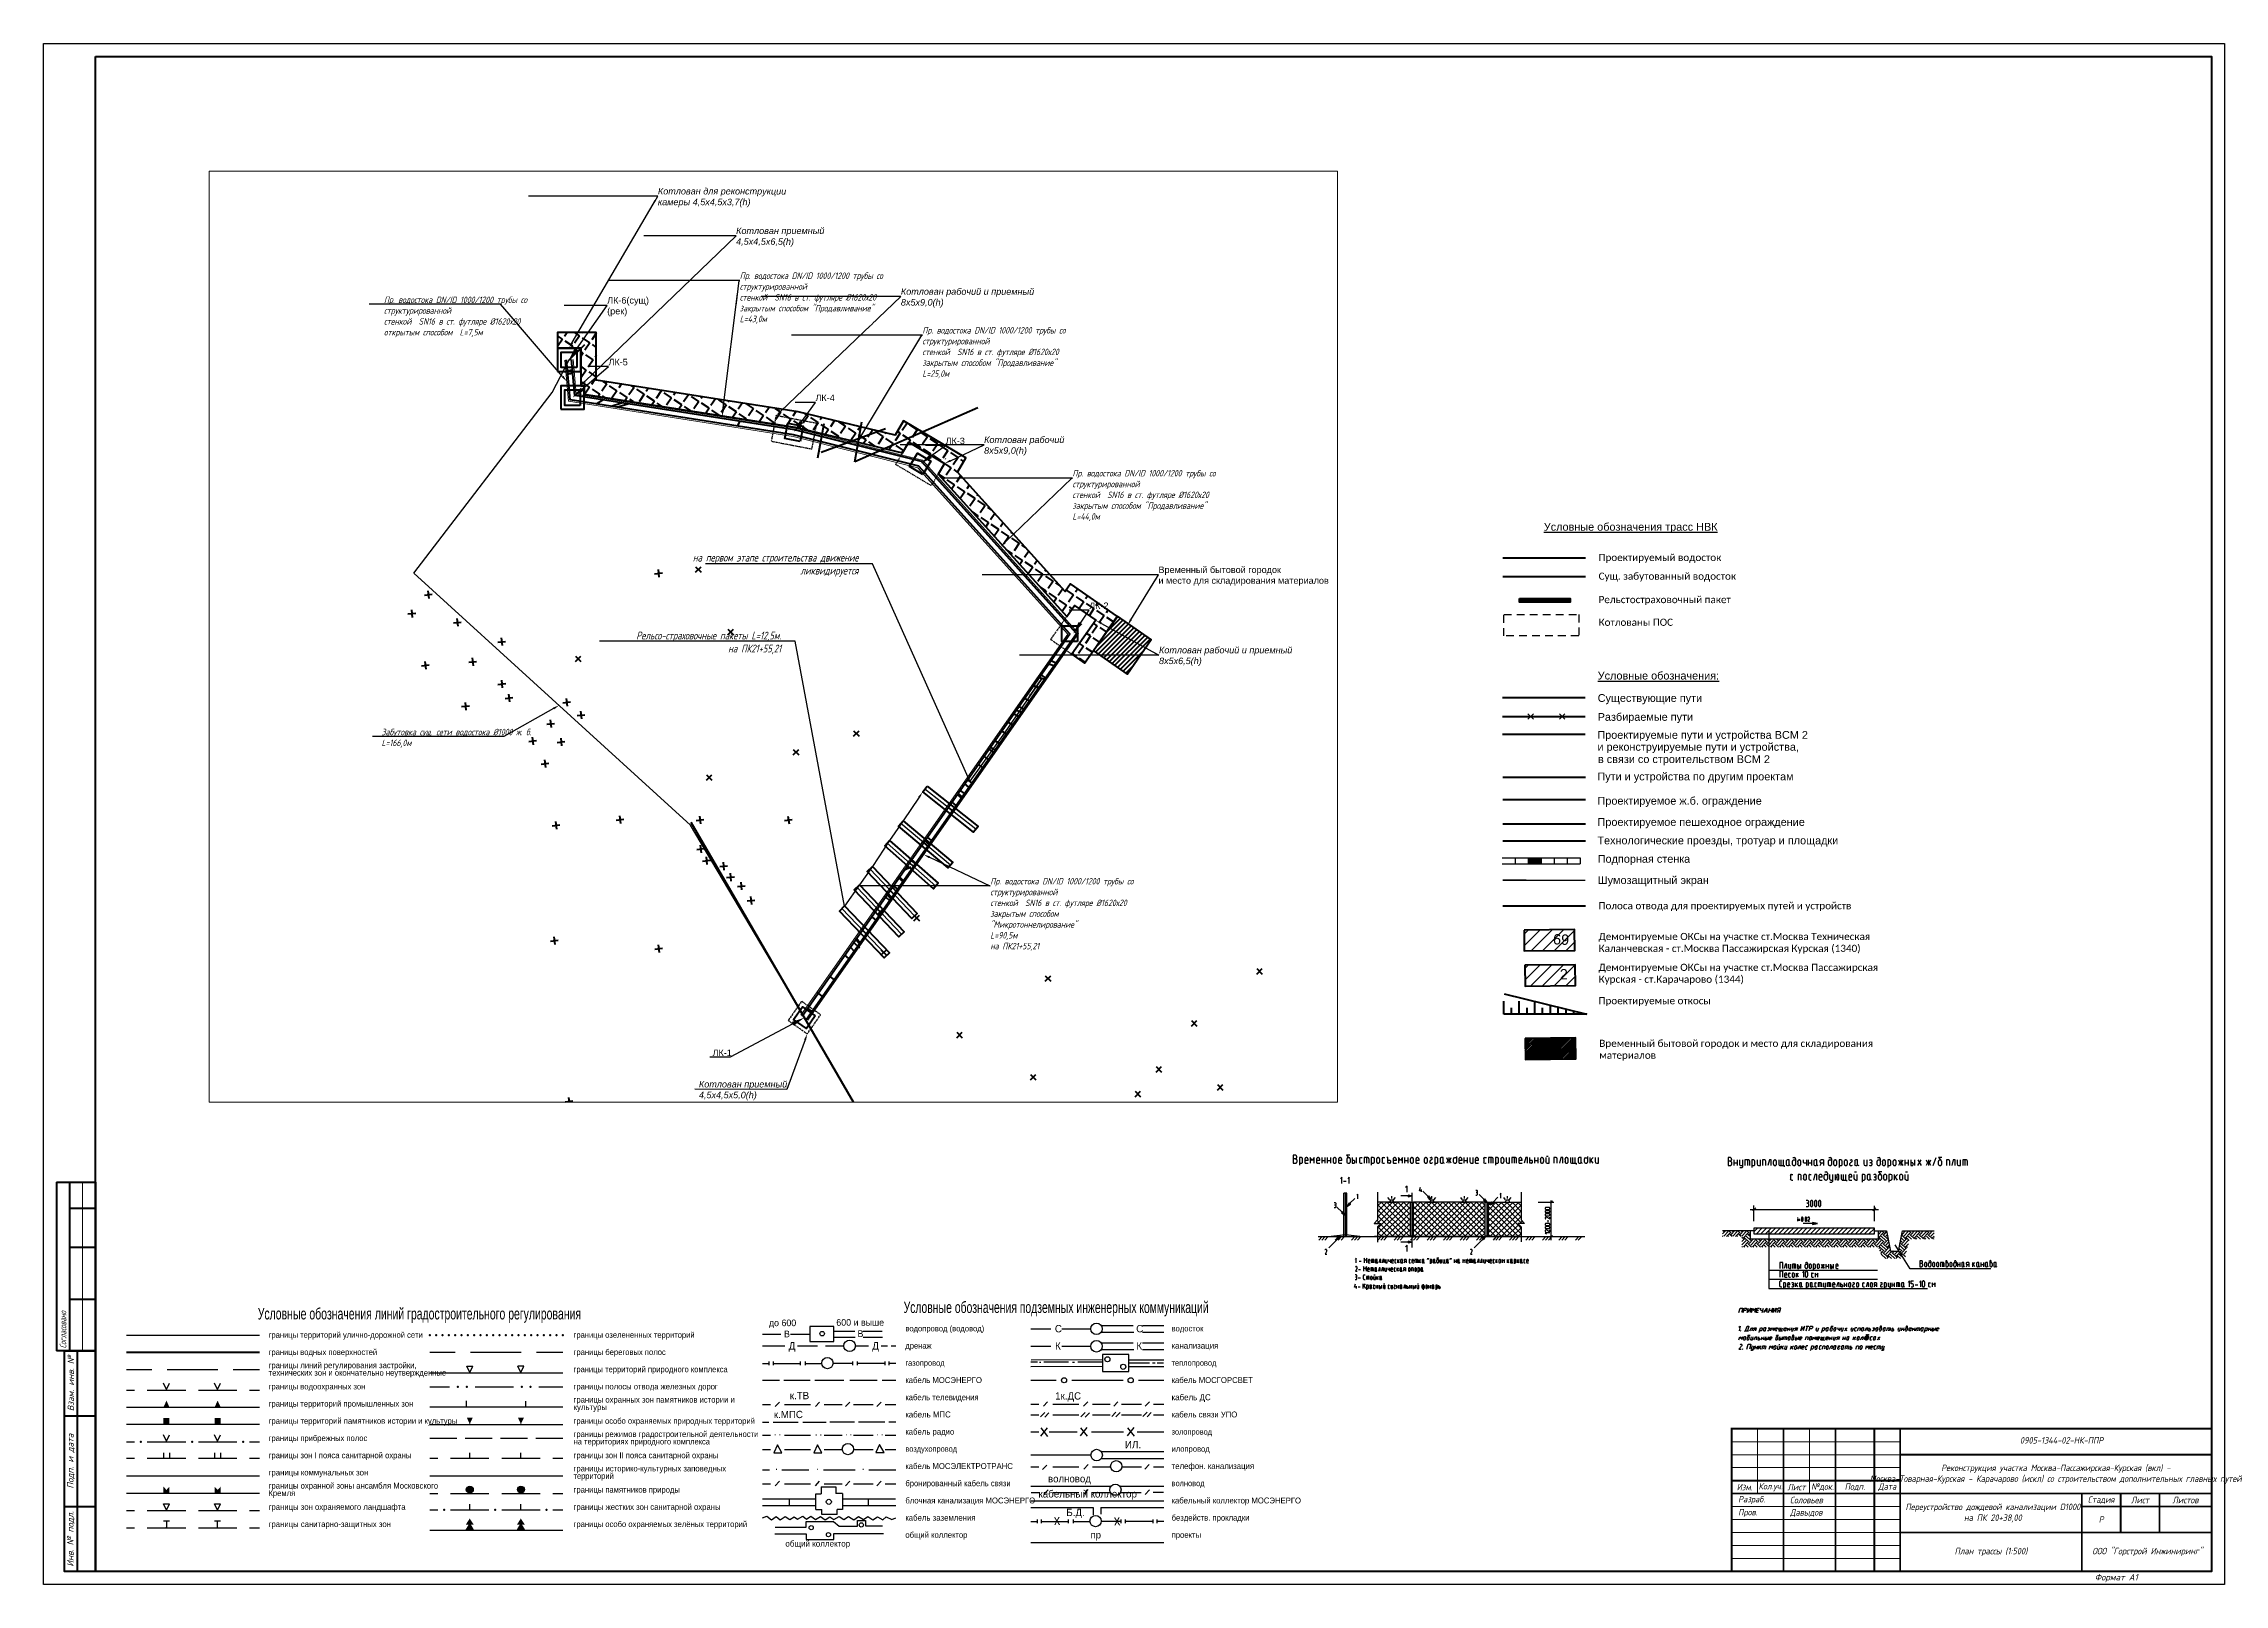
# Paper-space layout 'Курское-Карачарово 2000 1 м' of a CAD drawing. Extents: x 619 to 1460, y -1666 to -1072.
# The model-space entities are those that its viewports show. They can reach past a viewport. Long polylines and large blocks are cut down to what shows.
import ezdxf
from ezdxf import colors
from ezdxf.entities.mleader import LeaderData, LeaderLine
from ezdxf.enums import TextEntityAlignment as Align
from ezdxf.math import Vec2, Vec3

# ---------------------------------------------------------------- set-up
doc = ezdxf.new("R2010")
doc.units = 0
for name, pattern in [('atContinuous2', [0]), ('DASHED', [0.5, 0.3, -0.2]), ('DASHED2', [0.375, 0.25, -0.125]), ('DGN Style 3', [12.496548, 8.926106, -3.570442])]:
    doc.linetypes.add(name, pattern=pattern)
for name, color, linetype, lineweight, true_color in [('-ГЕНПЛАН', 12, 'Continuous', 30, 0xbd0000), ('_К_ПК64+28.12-ПК66+16.43_Текст', 7, 'Continuous', 30, 0x994c00), ('_К_ПК66+63.80', 7, 'Continuous', 30, 0x994c00), ('_ПК424+65.34_Водопровод', 5, 'Continuous', 30, 0x0000ff), ('Пакеты усиления', 7, 'Continuous', 20, 0x0414fb), ('Пр.водопровод', 7, 'Continuous', 30, 0x3a54e9)]:
    doc.layers.add(name, color=color, linetype=linetype, lineweight=lineweight, true_color=true_color)
for name, color, linetype, lineweight in [('1 уч.-Каланчевская-Пасс. Курская', 96, 'Continuous', 60), ('2 уч. Пасс. Курская-Карачарово', 204, 'Continuous', 40), ('ВСМ ПД пути', 230, 'Continuous', 90), ('Забор Металлический-2$0$ЗАБОР', 1, 'Забор Металлический-2$0$ЗАБОР_МЕТ_Б1М', 40), ('Кресты', 1, 'Continuous', 40), ('Кресты сносы и разборка$0$алла', 1, 'Continuous', 40), ('Рамка', 7, 'Continuous', 13), ('Формат - толстая линия', 7, 'Continuous', 50)]:
    doc.layers.add(name, color=color, linetype=linetype, lineweight=lineweight)
doc.layers.add('_PSM_EXIST_COMMS', color=7, linetype='Continuous', plot=False)
doc.layers.add('_ПОС1', color=6, linetype='Continuous', true_color=0xff00ff)
for name, color, linetype in [('UnFound-40', 7, 'Continuous'), ('UnFound-51', 7, 'Continuous'), ('UnFound-52', 7, 'Continuous'), ('UnFound-56', 7, 'Continuous'), ('Экраны', 1, 'Continuous')]:
    doc.layers.add(name, color=color, linetype=linetype)
doc.styles.add('2.5', font='isocpeui.ttf', dxfattribs={"height": 2.5})
doc.styles.add('GOST 3.5', font='isocpeui.ttf', dxfattribs={"width": 0.8, "height": 3.5})
doc.styles.get("Standard").update_dxf_attribs({"font": 'arial.ttf'})
doc.styles.add('Style-Arial Narrow', font='ARIALN.TTF')
doc.styles.add('Style-P131', font='')
doc.styles.add('Style-RUSSIAN_1251', font='RUSSIAN_1251.shx')
doc.styles.add('СГЕНЕРИР_СТИЛЬ_1', font='arial.ttf', dxfattribs={"width": 0.8})
doc.styles.add('СПДС', font='spds.shx', dxfattribs={"width": 0.9, "oblique": 15, "height": 2.5})
doc.styles.add('ШТАМП_СПДС', font='spds.shx', dxfattribs={"width": 0.8, "oblique": 15, "height": 2.5})
doc.styles.get('Style-P131').set_extended_font_data('P131')
doc.linetypes.add('20150928_План_АД_VKS ИСКП испр$0$ограждение2', pattern='A,0.25,-0.1,[132,ltypeshp.shx,S=0.1,R=0,X=-0.1,Y=0],-0.1,1', length=1.45)
doc.linetypes.add('Забор Металлический-2$0$ЗАБОР_МЕТ_Б1М', pattern='A,1.25,[133,ltypeshp.shx,S=0.25,R=0,X=-0.25,Y=0],-0.001,[133,ltypeshp.shx,S=0.145,R=0,X=-0.145,Y=0],-0.001,[130,ltypeshp.shx,S=0.125,R=0,X=0,Y=0.4],1.25', length=2.502)
doc.linetypes.add('Крест', pattern='A,0,-2.25,[131,ltypeshp.shx,S=0.5,R=0,X=-0.5,Y=-0.5],0,[131,ltypeshp.shx,S=0.5,R=180,X=0.5,Y=0.5],-2.25', length=4.5)
doc.linetypes.add('ограждение1', pattern='A,0.25,-0.1,[133,ltypeshp.shx,S=0.1,R=0,X=-0.1,Y=0],-0.1,1', length=1.45)
doc.linetypes.add('пути', pattern='A,3.81,[130,ltypeshp.shx,S=6.35,R=0,X=0,Y=0],3.81', length=7.62)
pattern_1 = [(45, (-211.416, 17.012), (-2.245064, 2.245064), [])]

psp = doc.layouts.new('Курское-Карачарово 2000 1 м')

# ---------------------------------------------------------------- texts
at = {"layer": '-ГЕНПЛАН', "color": 7, "linetype": 'Continuous', "lineweight": 25, "char_height": 3, "width": 110, "attachment_point": 1, "style": 'СГЕНЕРИР_СТИЛЬ_1'}
for s, insert in [('{\\W1;Проектируемое ж.б. ограждение}', (1217.85, -1362.31)), ('{\\W1;Проектируемое пешеходное ограждение}', (1217.85, -1370.49))]:
    psp.add_mtext(s, dxfattribs=dict(at, insert=insert))
for s, p in [('%%UУсловные обозначения трасс НВК', (1197.14, -1259.69)), ('%%UУсловные обозначения', (1217.93, -1317.06)), ('%%U:', (1263.58, -1317.06)), ('Существующие пути', (1217.91, -1325.7)), ('Проектируемые пути и устройства ВСМ 2 ', (1217.79, -1339.92)), ('Разбираемые пути', (1217.91, -1332.98)), ('и реконструируемые пути и устройства,', (1217.82, -1344.53)), ('Пути и устройства по другим проектам', (1217.79, -1355.95)), ('в связи со строительством ВСМ 2', (1218.02, -1349.27)), ('Технологические проезды, тротуар и площадки', (1217.79, -1380.59)), ('Подпорная стенка', (1217.94, -1387.71)), ('Шумозащитный экран', (1217.9, -1395.91))]:
    psp.add_text(s, height=3).set_placement(p)
at = {"color": 7, "linetype": 'Continuous', "lineweight": 25, "transparency": 33554687}
for s, height, style, width, p in [('Условные обозначения линий градостроительного регулирования', 4.4082, 'Style-Arial Narrow', 0.79841, (701.18, -1563.76)), ('Условные обозначения подземных инженерных коммуникаций', 4.3887, 'Style-Arial Narrow', 0.796042, (950.25, -1561.28)), ('границы территорий улично-дорожной сети', 2.2462, 'Style-P131', 0.972475, (705.38, -1570.86)), ('границы озелененных территорий', 2.2496, 'Style-P131', 0.973015, (822.97, -1570.86)), ('водопровод (водовод)', 2.1976, 'Style-P131', 0.964484, (950.92, -1568.37)), ('водосток', 2.251, 'Style-P131', 0.973219, (1053.59, -1568.38)), ('границы водных поверхностей', 2.2492, 'Style-P131', 0.972953, (705.38, -1577.49)), ('границы линий регулирования застройки, ', 2.2558, 'Style-P131', 0.974003, (705.38, -1582.57)), ('границы береговых полос', 2.2579, 'Style-P131', 0.974332, (822.97, -1577.49)), ('дренаж', 2.241, 'Style-P131', 0.971622, (950.92, -1575.01)), ('газопровод', 2.222, 'Style-P131', 0.968536, (950.92, -1581.64)), ('теплопровод', 2.2179, 'Style-P131', 0.967865, (1053.59, -1581.64)), ('канализация', 2.3127, 'Style-P131', 0.982851, (1053.59, -1575.03)), ('технических зон и окончательно неутвержденные', 2.2606, 'Style-P131', 0.974767, (705.38, -1585.45)), ('границы водоохранных зон', 2.2523, 'Style-P131', 0.973451, (705.38, -1590.75)), ('границы территорий природного комплекса', 2.2478, 'Style-P131', 0.972732, (822.97, -1584.12)), ('границы полосы отвода железных дорог', 2.2578, 'Style-P131', 0.974331, (822.97, -1590.75)), ('кабель МОСЭНЕРГО', 2.2759, 'Style-P131', 0.977176, (950.92, -1588.29)), ('кабель МОСГОРСВЕТ', 2.2805, 'Style-P131', 0.977895, (1053.59, -1588.29)), ('границы территорий промышленных зон', 2.2559, 'Style-P131', 0.974027, (705.38, -1597.39)), ('границы охранных зон памятников истории и ', 2.2633, 'Style-P131', 0.975199, (822.97, -1595.84)), ('культуры', 2.299, 'Style-P131', 0.980685, (822.97, -1598.72)), ('кабель телевидения', 2.2694, 'Style-P131', 0.976163, (950.92, -1594.92)), ('кабель ДС', 2.335, 'Style-P131', 0.986224, (1053.59, -1594.94)), ('границы территорий памятников истории и культуры', 2.2639, 'Style-P131', 0.975293, (705.38, -1604.02)), ('границы особо охраняемых природных территорий', 2.2453, 'Style-P131', 0.97232, (822.97, -1604.02)), ('кабель МПС', 2.307, 'Style-P131', 0.981963, (950.92, -1601.56)), ('кабель радио', 2.2833, 'Style-P131', 0.978333, (950.92, -1608.18)), ('кабель связи УПО', 2.2789, 'Style-P131', 0.977656, (1053.59, -1601.55)), ('границы прибрежных полос', 2.255, 'Style-P131', 0.973876, (705.38, -1610.65)), ('границы режимов градостроительной деятельности ', 2.2537, 'Style-P131', 0.973668, (822.97, -1609.1)), ('на территориях природного комплекса', 2.2438, 'Style-P131', 0.97209, (822.97, -1611.97)), ('воздухопровод', 2.2025, 'Style-P131', 0.965306, (950.92, -1614.79)), ('золопровод', 2.204, 'Style-P131', 0.965479, (1053.59, -1608.16)), ('илопровод', 2.197, 'Style-P131', 0.964407, (1053.59, -1614.79)), ('границы зон I пояса санитарной охраны', 2.2635, 'Style-P131', 0.975233, (705.38, -1617.28)), ('границы коммунальных зон', 2.2835, 'Style-P131', 0.978368, (705.38, -1623.92)), ('территорий', 2.225, 'Style-P131', 0.969017, (822.97, -1625.23)), ('границы зон II пояса санитарной охраны', 2.2612, 'Style-P131', 0.97487, (822.97, -1617.28)), ('границы историко-культурных заповедных ', 2.2718, 'Style-P131', 0.976533, (822.97, -1622.37)), ('кабель МОСЭЛЕКТРОТРАНС', 2.2803, 'Style-P131', 0.977865, (950.92, -1621.45)), ('телефон. канализация', 2.2973, 'Style-P131', 0.980492, (1053.59, -1621.45)), ('Кремля', 2.265, 'Style-P131', 0.975522, (705.28, -1631.87)), ('границы охранной зоны ансамбля Московского ', 2.2709, 'Style-P131', 0.976399, (705.38, -1629)), ('границы памятников природы', 2.2588, 'Style-P131', 0.974481, (822.97, -1630.55)), ('бронированный кабель связи', 2.2644, 'Style-P131', 0.975365, (950.92, -1628.08)), ('волновод', 2.21, 'Style-P131', 0.9666, (1053.59, -1628.06)), ('границы зон охраняемого ландшафта', 2.2776, 'Style-P131', 0.977437, (705.38, -1637.18)), ('границы жестких зон санитарной охраны', 2.2739, 'Style-P131', 0.976864, (822.97, -1637.18)), ('блочная канализация МОСЭНЕРГО', 2.2796, 'Style-P131', 0.977751, (950.92, -1634.71)), ('кабель заземления', 2.2924, 'Style-P131', 0.979736, (950.92, -1641.35)), ('бездейств. прокладки', 2.2683, 'Style-P131', 0.975989, (1053.59, -1641.34)), ('кабельный коллектор МОСЭНЕРГО', 2.2776, 'Style-P131', 0.977443, (1053.59, -1634.71)), ('границы санитарно-защитных зон', 2.2816, 'Style-P131', 0.978066, (705.38, -1643.82)), ('границы особо охраняемых зелёных территорий', 2.2575, 'Style-P131', 0.974269, (822.97, -1643.81)), ('общий коллектор', 2.2722, 'Style-P131', 0.9766, (950.92, -1647.97)), ('проекты', 2.275, 'Style-P131', 0.976983, (1053.59, -1647.97))]:
    psp.add_text(s, height=height, dxfattribs=dict(at, style=style, width=width)).set_placement(p)
at = {"char_height": 3, "attachment_point": 1}
for s, width, insert in [('{\\fCalibri|b0|i0|c204|p34;\\H0.91667x;Проектируемый водосток}', 149.2895, (1218.26, -1268.64)), ('{\\fCalibri|b0|i0|c204|p34;\\H0.91667x;Сущ. забутованный водосток}', 149.2895, (1218.26, -1275.84)), ('{\\fCalibri|b0|i0|c204|p34;\\H0.91667x;Рельстостраховочный пакет}', 149.2895, (1218.26, -1284.87)), ('{\\fCalibri|b0|i0|c204|p34;\\H0.91667x;Котлованы ПОС}', 149.2895, (1218.26, -1293.61)), ('{\\fCalibri|b0|i0|c204|p34;\\H0.91667x;Полоса отвода для проектируемых путей и устройств}', 149.2895, (1218.26, -1402.89)), ('{\\fCalibri|b0|i0|c204|p34;\\H0.91667x;Демонтируемые ОКСы на участке ст.Москва Техническая \\PКаланчевская - ст.Москва Пассажирская Курская (1340)}', 149.2895, (1218.26, -1414.75)), ('{\\fCalibri|b0|i0|c204|p34;\\H0.91667x;Демонтируемые ОКСы на участке ст.Москва Пассажирская \\PКурская - ст.Карачарово (1344)}', 149.2895, (1218.26, -1426.65)), ('{\\fCalibri|b0|i0|c204|p34;\\H0.91667x;Проектируемые откосы}', 149.2895, (1218.26, -1439.51)), ('{\\fCalibri|b0|i0|c204|p34;\\H0.91667x;Временный бытовой городок и место для складирования материалов}', 110.9907, (1218.54, -1455.95))]:
    psp.add_mtext_dynamic_manual_height_columns(s, width=width, gutter_width=12.5, heights=[0], dxfattribs=dict(at, insert=insert))
at = {"layer": '1 уч.-Каланчевская-Пасс. Курская', "lineweight": 30, "insert": (1200.8, -1415.13), "char_height": 4, "attachment_point": 1, "rotation": 357.10468}
psp.add_mtext_dynamic_manual_height_columns('69', width=16.9193, gutter_width=1, heights=[0], dxfattribs=at)
at = {"layer": '2 уч. Пасс. Курская-Карачарово', "lineweight": 30, "insert": (1203.28, -1428.71), "char_height": 4, "attachment_point": 1}
psp.add_mtext_dynamic_manual_height_columns('2', width=16.9193, gutter_width=1, heights=[0], dxfattribs=at)
at = {"layer": 'Рамка', "lineweight": 0, "ltscale": 10, "char_height": 2.5, "attachment_point": 5, "style": 'GOST 3.5'}
for s, insert, width in [('0905-1344-02-НК-ППР', (1396.84, -1610.38), 120), ('Реконструкция участка Москва-Пассажирская-Курская (вкл) - \\PМосква-Товарная-Курская - Карачарово (искл) со строительством дополнительных главных путей', (1394.59, -1623.41), 120), ('Изм.', (1274.59, -1628.41), 10), ('Кол.уч.', (1284.59, -1628.41), 10), ('Лист', (1294.59, -1628.41), 10), ('№док.', (1304.59, -1628.41), 10), ('Подп.', (1317.09, -1628.41), 15), ('Дата', (1329.59, -1628.41), 10), ('\\pxl2.3625,r1.77083,qc;Переустройство дождевой канализации D1000 на ПК 20+38,00', (1369.59, -1638.41), 70), ('Стадия', (1412.09, -1633.41), 15), ('Р', (1412.09, -1640.91), 15), ('Лист', (1427.09, -1633.41), 15), ('Листов', (1444.59, -1633.41), 20), ('План трассы (1:500)', (1369.59, -1653.41), 70)]:
    psp.add_mtext(s, dxfattribs=dict(at, insert=insert, width=width))
at = {"layer": 'Рамка', "lineweight": 0, "ltscale": 10, "transparency": 33554687, "char_height": 2.5, "style": 'GOST 3.5'}
for s, insert, width, attachment_point in [('\\pi2.5;Разраб.', (1269.59, -1633.41), 20, 4), ('\\pi2.5;Пров.', (1269.59, -1638.41), 20, 4), ('\\pxi1;Давыдов', (1289.59, -1638.41), 20, 4), ('\\pxi1;Соловьев', (1289.59, -1633.41), 20, 4), ('{\\fISOCPEUR|b0|i0|c204|p39;\\Q15;ООО "Горстрой Инжиниринг"}', (1429.84, -1653.41), 50.4993, 5)]:
    psp.add_mtext(s, dxfattribs=dict(at, insert=insert, width=width, attachment_point=attachment_point))

msp = doc.modelspace()

# ---------------------------------------------------------------- blocks, each defined once
blk = doc.blocks.new('Штамп согласования')
at = {"lineweight": 50}
for points in [[(-15, 65), (0, 65), (0, 0), (-15, 0)], [(-10, 65), (-10, 0)], [(-10, 55), (0, 55)], [(-10, 40), (0, 40)], [(-10, 20), (0, 20)]]:
    blk.add_lwpolyline(points, dxfattribs=at)
at = {"color": 0, "linetype": 'ByBlock', "lineweight": 50}
blk.add_lwpolyline([(-15, 65), (-15, 0)], dxfattribs=at)
at = {"lineweight": 20}
blk.add_lwpolyline([(-5, 65), (-5, 0)], dxfattribs=at)
at = {"color": 7, "linetype": 'Continuous', "lineweight": 20, "insert": (-12.5, 1), "char_height": 2.5, "width": 65, "attachment_point": 4, "rotation": 90, "style": 'ШТАМП_СПДС'}
blk.add_mtext('Согласовано', dxfattribs=at)
blk = doc.blocks.new('*U179')
at = {"color": 0, "linetype": 'ByBlock', "lineweight": -2}
blk.add_lwpolyline([(0, 594), (841, 594), (841, 0), (0, 0)], close=True, dxfattribs=at)
at = {"layer": 'Формат - толстая линия'}
blk.add_lwpolyline([(20, 589), (836, 589), (836, 5), (20, 5)], close=True, dxfattribs=at)
at = {"layer": 'Формат - толстая линия', "ltscale": 100}
blk.add_lwpolyline([(8, 90), (20, 90), (20, 5), (8, 5)], close=True, dxfattribs=at)
for points in [[(13, 90), (13, 5)], [(8, 65), (20, 65)], [(8, 30), (20, 30)]]:
    blk.add_lwpolyline(points, dxfattribs=at)
at = {"ltscale": 100}
blk.add_blockref('Штамп согласования', (20, 90), dxfattribs=at)
at = {"color": 0, "linetype": 'ByBlock', "lineweight": -2, "ltscale": 100, "char_height": 2.5, "attachment_point": 5, "rotation": 90, "style": '2.5'}
for s, insert, width in [('Взам. инв. №', (10.5, 77.5), 25), ('Подп. и дата', (10.5, 47.5), 35), ('Инв. № подл.', (10.5, 17.5), 25)]:
    blk.add_mtext(s, dxfattribs=dict(at, insert=insert, width=width))
at = {"color": 0, "linetype": 'ByBlock', "lineweight": -2, "ltscale": 100, "style": '2.5'}
blk.add_attdef('ФОРМАТ', (791, 1.5), '', height=2.5, dxfattribs=at)
blk = doc.blocks.new('RLul-dor')
at = {"color": 1, "linetype": 'Continuous', "lineweight": 25}
blk.add_line((-6.42, 0), (6.42, 0), dxfattribs=at)
blk = doc.blocks.new('RLozt')
at = {"color": 1, "linetype": 'Continuous', "lineweight": 53}
for p in [(-6.42, 0), (-6.42, 0), (-5.81, 0), (-5.81, 0), (-5.2, 0), (-5.2, 0), (-4.59, 0), (-4.59, 0), (-3.98, 0), (-3.98, 0), (-3.36, 0), (-2.75, 0), (-2.75, 0), (-2.75, 0), (-2.75, 0), (-2.14, 0), (-2.14, 0), (-1.53, 0), (-1.53, 0), (-0.92, 0), (-0.92, 0), (-0.31, 0), (-0.31, 0), (0.31, 0), (0.31, 0), (0.92, 0), (0.92, 0), (0.92, 0), (0.92, 0), (1.53, 0), (1.53, 0), (2.14, 0), (2.14, 0), (2.75, 0), (2.75, 0), (3.36, 0), (3.36, 0), (3.98, 0), (3.98, 0), (4.59, 0), (4.59, 0), (4.59, 0), (4.59, 0), (5.2, 0), (5.2, 0), (5.81, 0), (5.81, 0), (6.42, 0), (6.42, 0)]:
    blk.add_point(p, dxfattribs=at)
blk = doc.blocks.new('RLvp')
at = {"color": 1, "linetype": 'Continuous', "lineweight": 80}
blk.add_line((-6.42, 0), (6.42, 0), dxfattribs=at)
blk = doc.blocks.new('RLberpol')
at = {"color": 5, "linetype": 'Continuous', "lineweight": 25}
for p, q in [((-6.42, 0), (-3.98, 0)), ((-2.5, 0), (2.38, 0)), ((3.87, 0), (6.42, 0))]:
    blk.add_line(p, q, dxfattribs=at)
blk = doc.blocks.new('RLregz')
at = {"color": 1, "linetype": 'Continuous', "lineweight": 25}
for p, q in [((-6.42, 0), (-3.98, 0)), ((-2.5, 0), (2.38, 0)), ((3.87, 0), (6.42, 0))]:
    blk.add_line(p, q, dxfattribs=at)
blk = doc.blocks.new('RLpk')
at = {"color": 1, "linetype": 'Continuous', "lineweight": 25}
for p, q in [((-2.56, -0.28), (-2.28, 0.33)), ((2.37, -0.28), (2.08, 0.33)), ((-6.42, -0.33), (-4.41, -0.33)), ((-4.41, -0.33), (-0.71, -0.33)), ((-2.56, -0.33), (-2.56, -0.28)), ((-0.71, -0.33), (4.22, -0.33)), ((2.37, -0.33), (2.37, -0.28)), ((4.22, -0.33), (6.42, -0.33))]:
    blk.add_line(p, q, dxfattribs=at)
at = {"color": 1, "linetype": 'Continuous', "lineweight": 25, "flags": 128}
for points in [[(-2.56, -0.28), (-2.85, 0.33), (-2.28, 0.33)], [(2.37, -0.28), (2.66, 0.33), (2.08, 0.33)]]:
    blk.add_lwpolyline(points, dxfattribs=at)
blk = doc.blocks.new('RLvodz')
at = {"color": 1, "linetype": 'Continuous', "lineweight": 25}
for p, q in [((-2.56, -0.28), (-2.85, 0.33)), ((-2.56, -0.28), (-2.28, 0.33)), ((2.37, -0.28), (2.08, 0.33)), ((2.37, -0.28), (2.66, 0.33)), ((-6.42, -0.33), (-5.64, -0.33)), ((-4.41, -0.33), (-0.71, -0.33)), ((-2.56, -0.33), (-2.56, -0.28)), ((0.52, -0.33), (4.22, -0.33)), ((2.37, -0.33), (2.37, -0.28)), ((5.45, -0.33), (6.42, -0.33))]:
    blk.add_line(p, q, dxfattribs=at)
blk = doc.blocks.new('RLgd')
at = {"color": 1, "linetype": 'Continuous', "lineweight": 25}
for p, q in [((-6.42, 0), (-4.51, 0)), ((-2.05, 0), (1.64, 0)), ((4.1, 0), (6.42, 0))]:
    blk.add_line(p, q, dxfattribs=at)
at = {"color": 1, "linetype": 'Continuous', "lineweight": 53}
for p in [(-3.71, 0), (-2.85, 0), (2.44, 0), (3.3, 0)]:
    blk.add_point(p, dxfattribs=at)
blk = doc.blocks.new('RLpromz')
at = {"linetype": 'Continuous', "lineweight": 25}
for points in [[(-2.85, -0.31), (-2.56, 0.31), (-2.28, -0.31)], [(2.08, -0.31), (2.37, 0.31), (2.66, -0.31)]]:
    blk.add_hatch(color=1, dxfattribs=at).paths.add_polyline_path(points)
at = {"color": 1, "linetype": 'Continuous', "lineweight": 25}
blk.add_line((-6.42, -0.31), (6.42, -0.31), dxfattribs=at)
blk = doc.blocks.new('RLozp')
at = {"color": 1, "linetype": 'Continuous', "lineweight": 25}
for p, q in [((-2.87, -0.27), (-2.87, 0.28)), ((2.83, -0.28), (2.83, 0.27)), ((-6.42, -0.27), (6.42, -0.27))]:
    blk.add_line(p, q, dxfattribs=at)
blk = doc.blocks.new('RLpik')
at = {"linetype": 'Continuous', "lineweight": 25}
for points in [[(-2.85, -0.31), (-2.85, 0.31), (-2.28, 0.31), (-2.28, -0.31)], [(2.08, -0.31), (2.08, 0.31), (2.66, 0.31), (2.66, -0.31)]]:
    blk.add_hatch(color=1, dxfattribs=at).paths.add_polyline_path(points)
at = {"color": 1, "linetype": 'Continuous', "lineweight": 25}
blk.add_line((-6.42, -0.31), (6.42, -0.31), dxfattribs=at)
blk = doc.blocks.new('RLzoopt')
at = {"linetype": 'Continuous', "lineweight": 25}
for points in [[(-2.56, -0.28), (-2.85, 0.33), (-2.28, 0.33)], [(2.37, -0.28), (2.08, 0.33), (2.66, 0.33)]]:
    blk.add_hatch(color=1, dxfattribs=at).paths.add_polyline_path(points)
at = {"color": 1, "linetype": 'Continuous', "lineweight": 25}
for p, q in [((-6.42, -0.33), (6.42, -0.33)), ((-2.56, -0.33), (-2.56, -0.28)), ((2.37, -0.33), (2.37, -0.28))]:
    blk.add_line(p, q, dxfattribs=at)
blk = doc.blocks.new('RLpz')
at = {"color": 1, "linetype": 'Continuous', "lineweight": 25}
for p, q in [((-2.56, -0.28), (-2.85, 0.33)), ((-2.56, -0.28), (-2.28, 0.33)), ((2.37, -0.28), (2.08, 0.33)), ((2.37, -0.28), (2.66, 0.33)), ((-6.42, -0.33), (-5.64, -0.33)), ((-4.41, -0.33), (-0.71, -0.33)), ((-2.56, -0.33), (-2.56, -0.28)), ((0.52, -0.33), (4.22, -0.33)), ((2.37, -0.33), (2.37, -0.28)), ((5.45, -0.33), (6.42, -0.33))]:
    blk.add_line(p, q, dxfattribs=at)
at = {"color": 1, "linetype": 'Continuous', "lineweight": 53}
for p in [(-5.02, -0.33), (-0.1, -0.33), (4.84, -0.33)]:
    blk.add_point(p, dxfattribs=at)
blk = doc.blocks.new('RLrpk')
at = {"color": 3, "linetype": 'Continuous', "lineweight": 25}
for p, q in [((-6.42, 0), (-3.8, 0)), ((-3.01, 0), (-0.39, 0)), ((0.39, 0), (3.01, 0)), ((3.8, 0), (6.42, 0))]:
    blk.add_line(p, q, dxfattribs=at)
blk = doc.blocks.new('RLzsoI')
at = {"color": 1, "linetype": 'Continuous', "lineweight": 25}
for p, q in [((-2.85, 0.27), (-2.85, -0.27)), ((-2.28, 0.27), (-2.28, -0.27)), ((2.08, 0.27), (2.08, -0.27)), ((2.66, 0.27), (2.66, -0.27)), ((-6.42, -0.27), (-5.64, -0.27)), ((-4.41, -0.27), (-0.71, -0.27)), ((0.52, -0.27), (4.22, -0.27)), ((5.45, -0.27), (6.42, -0.27))]:
    blk.add_line(p, q, dxfattribs=at)
blk = doc.blocks.new('RLzso')
at = {"color": 1, "linetype": 'Continuous', "lineweight": 25}
for p, q in [((-2.56, -0.27), (-2.56, 0.27)), ((2.37, -0.27), (2.37, 0.27)), ((-6.42, -0.27), (-5.64, -0.27)), ((-4.41, -0.27), (-0.71, -0.27)), ((0.52, -0.27), (4.22, -0.27)), ((5.45, -0.27), (6.42, -0.27))]:
    blk.add_line(p, q, dxfattribs=at)
blk = doc.blocks.new('RLkomz')
at = {"color": 1, "linetype": 'Continuous', "lineweight": 25}
blk.add_line((-6.42, -0.31), (6.42, -0.31), dxfattribs=at)
blk = doc.blocks.new('RList_kulzt')
at = {"color": 1, "linetype": 'Continuous', "lineweight": 25}
blk.add_line((-6.42, -0.31), (6.42, -0.31), dxfattribs=at)
blk = doc.blocks.new('RLzkreml')
at = {"linetype": 'Continuous', "lineweight": 25}
for points in [[(-2.85, -0.31), (-2.85, 0.31), (-2.56, 0), (-2.28, 0.31), (-2.28, -0.31)], [(2.08, -0.31), (2.08, 0.31), (2.37, 0), (2.66, 0.31), (2.66, -0.31)]]:
    blk.add_hatch(color=1, dxfattribs=at).paths.add_polyline_path(points)
at = {"color": 1, "linetype": 'Continuous', "lineweight": 25}
blk.add_line((-6.42, -0.31), (6.42, -0.31), dxfattribs=at)
blk = doc.blocks.new('RLpp')
at = {"linetype": 'Continuous', "lineweight": 25}
h = blk.add_hatch(color=1, dxfattribs=at)
edge = h.paths.add_edge_path()
edge.add_arc((-2.56, 0.02), 0.335, 0, 360)
h = blk.add_hatch(color=1, dxfattribs=at)
edge = h.paths.add_edge_path()
edge.add_arc((2.37, 0.03), 0.335, 0, 360)
at = {"color": 1, "linetype": 'Continuous', "lineweight": 25}
for p, q in [((-6.42, -0.36), (-5.64, -0.36)), ((-4.41, -0.36), (-0.71, -0.36)), ((-2.56, -0.36), (-2.56, -0.31)), ((0.52, -0.36), (4.22, -0.36)), ((2.37, -0.36), (2.37, -0.31)), ((5.45, -0.36), (6.42, -0.36))]:
    blk.add_line(p, q, dxfattribs=at)
for centre in [(-2.56, 0.02), (2.37, 0.03)]:
    blk.add_circle(centre, 0.335, dxfattribs=at)
blk = doc.blocks.new('RLzland')
at = {"color": 1, "linetype": 'Continuous', "lineweight": 25}
for p, q in [((-2.56, -0.28), (-2.85, 0.33)), ((-2.85, 0.33), (-2.28, 0.33)), ((-2.56, -0.28), (-2.28, 0.33)), ((2.37, -0.28), (2.08, 0.33)), ((2.08, 0.33), (2.66, 0.33)), ((2.37, -0.28), (2.66, 0.33)), ((-6.42, -0.33), (-5.64, -0.33)), ((-4.41, -0.33), (-0.71, -0.33)), ((-2.56, -0.33), (-2.56, -0.28)), ((0.52, -0.33), (4.22, -0.33)), ((2.37, -0.33), (2.37, -0.28)), ((5.45, -0.33), (6.42, -0.33))]:
    blk.add_line(p, q, dxfattribs=at)
blk = doc.blocks.new('RLgzso')
at = {"color": 1, "linetype": 'Continuous', "lineweight": 25}
for p, q in [((-2.56, -0.27), (-2.56, 0.27)), ((2.37, -0.27), (2.37, 0.27)), ((-6.42, -0.27), (-5.64, -0.27)), ((-4.41, -0.27), (-0.71, -0.27)), ((0.52, -0.27), (4.22, -0.27)), ((5.45, -0.27), (6.42, -0.27))]:
    blk.add_line(p, q, dxfattribs=at)
at = {"color": 1, "linetype": 'Continuous', "lineweight": 53}
for p in [(-5.02, -0.27), (-0.1, -0.27), (4.84, -0.27)]:
    blk.add_point(p, dxfattribs=at)
blk = doc.blocks.new('RLszz')
at = {"color": 1, "linetype": 'Continuous', "lineweight": 25}
for p, q in [((-2.85, 0.33), (-2.28, 0.33)), ((-2.56, 0.33), (-2.56, -0.28)), ((2.08, 0.33), (2.66, 0.33)), ((2.37, -0.28), (2.37, 0.33)), ((-6.42, -0.33), (-5.64, -0.33)), ((-4.41, -0.33), (-0.71, -0.33)), ((-2.56, -0.33), (-2.56, -0.28)), ((0.52, -0.33), (4.22, -0.33)), ((2.37, -0.33), (2.37, -0.28)), ((5.45, -0.33), (6.42, -0.33))]:
    blk.add_line(p, q, dxfattribs=at)
blk = doc.blocks.new('RLoozelter')
at = {"linetype": 'Continuous', "lineweight": 25}
for points in [[(-2.95, -0.56), (-2.95, -0.48), (-2.68, -0.04), (-2.95, -0.04), (-2.57, 0.56), (-2.18, -0.04), (-2.45, -0.04), (-2.18, -0.48), (-2.18, -0.56)], [(1.98, -0.56), (1.98, -0.48), (2.25, -0.04), (1.98, -0.04), (2.36, 0.56), (2.75, -0.04), (2.48, -0.04), (2.75, -0.48), (2.75, -0.56)]]:
    blk.add_hatch(color=1, dxfattribs=at).paths.add_polyline_path(points)
at = {"color": 1, "linetype": 'Continuous', "lineweight": 25}
blk.add_line((-6.42, -0.56), (6.42, -0.56), dxfattribs=at)
blk = doc.blocks.new('LEG5')
at = {"color": 16, "linetype": 'Continuous', "lineweight": 25}
for p, q in [((-5.81, 0.14), (-5.81, -0.21)), ((-5.4, 0.14), (-5.4, -0.21)), ((-2.81, 0.14), (-2.81, -0.21)), ((-2.32, 0.14), (-2.32, -0.21)), ((2.25, 0.16), (2.25, -0.19)), ((2.69, 0.16), (2.69, -0.19)), ((5.36, 0.16), (5.36, -0.19)), ((5.74, 0.16), (5.74, -0.19)), ((-6.42, -0.04), (-5.81, -0.04)), ((-5.4, -0.04), (-3.49, -0.04)), ((-3.49, -0.04), (-2.81, -0.04)), ((-2.32, -0.04), (-0.72, -0.04)), ((0.37, -0.02), (2.25, -0.02)), ((2.69, -0.02), (4.34, -0.02)), ((4.34, -0.02), (5.36, -0.02)), ((5.74, -0.02), (6.42, -0.02))]:
    blk.add_line(p, q, dxfattribs=at)
at = {"color": 7, "linetype": 'Continuous', "lineweight": 25}
blk.add_circle((-0.17, 0), 0.547, dxfattribs=at)
blk = doc.blocks.new('LEG6')
at = {"color": 3, "linetype": 'Continuous', "lineweight": 25}
for p, q in [((-5.78, 0.07), (-6.42, 0.07)), ((-6.37, 0.32), (0.49, 0.34)), ((-5.58, 0.07), (-5.44, 0.07)), ((-2.8, 0.07), (-5.16, 0.07)), ((-2.4, 0.07), (-2.21, 0.07)), ((0.44, 0.07), (-1.9, 0.07)), ((3.04, 0.31), (6.41, 0.31)), ((3.05, 0.01), (5.02, 0.01)), ((5.33, 0.01), (5.58, 0.01)), ((5.78, 0.01), (6.37, 0.01)), ((-6.42, -0.32), (0.49, -0.31)), ((3.04, -0.34), (6.42, -0.34))]:
    blk.add_line(p, q, dxfattribs=at)
at = {"color": 7, "linetype": 'DGN Style 3', "lineweight": 25, "flags": 128}
blk.add_lwpolyline([(0.49, -0.81), (3.04, -0.81), (3.04, 0.81), (0.49, 0.81), (0.49, -0.81)], dxfattribs=at)
at = {"color": 7, "linetype": 'Continuous', "lineweight": 25}
for centre in [(0.97, 0.37), (2.49, -0.36)]:
    blk.add_circle(centre, 0.245, dxfattribs=at)
blk = doc.blocks.new('LEG8')
at = {"color": 1, "linetype": 'Continuous', "lineweight": 25}
for p, q in [((-6.42, 0), (-4.78, 0)), ((-4.38, 0), (-1.82, 0)), ((-1.37, 0), (1.42, 0)), ((1.98, 0), (4.64, 0)), ((5.11, 0), (6.42, 0))]:
    blk.add_line(p, q, dxfattribs=at)
blk = doc.blocks.new('LEG7')
at = {"color": 1, "linetype": 'Continuous', "lineweight": 25}
for p, q in [((-6.42, 0), (-3.96, 0)), ((-2.47, 0), (2.47, 0)), ((3.96, 0), (6.42, 0))]:
    blk.add_line(p, q, dxfattribs=at)
for centre in [(-3.21, 0), (3.21, 0)]:
    blk.add_circle(centre, 0.248, dxfattribs=at)
blk = doc.blocks.new('LEG12')
at = {"color": 1, "linetype": 'Continuous', "lineweight": 25}
for p, q in [((-5.49, -0.22), (-5.08, 0.22)), ((-5.08, -0.25), (-4.68, 0.19)), ((-1.58, -0.22), (-1.18, 0.22)), ((-1.18, -0.25), (-0.77, 0.19)), ((1.39, -0.19), (1.79, 0.25)), ((1.79, -0.22), (2.2, 0.22)), ((4.38, -0.19), (4.79, 0.25)), ((4.79, -0.22), (5.19, 0.22)), ((-6.42, 0), (-5.66, 0)), ((-4.31, 0), (-1.8, 0)), ((-0.48, 0), (1.24, 0)), ((2.34, 0), (4.24, 0)), ((5.41, 0), (6.42, 0))]:
    blk.add_line(p, q, dxfattribs=at)
blk = doc.blocks.new('LEG14')
at = {"color": 16, "linetype": 'Continuous', "lineweight": 25}
for p, q in [((-6.42, 0.01), (-5.64, 0.01)), ((-4.83, 0.4), (-5.47, -0.41)), ((-5.45, 0.38), (-4.8, -0.43)), ((-4.66, 0.01), (-1.95, 0.01)), ((-1.01, 0.43), (-1.65, -0.38)), ((-1.62, 0.4), (-0.98, -0.41)), ((-0.56, 0.01), (2.51, 0.01)), ((3.52, 0.43), (2.88, -0.38)), ((2.91, 0.4), (3.55, -0.41)), ((3.83, 0.01), (6.42, 0.01))]:
    blk.add_line(p, q, dxfattribs=at)
blk = doc.blocks.new('LEG15')
at = {"color": 16, "linetype": 'Continuous', "lineweight": 25}
for p, q in [((-4.99, 0.41), (-5.34, -0.35)), ((-4.56, -0.35), (-4.99, 0.41)), ((-1.13, 0.41), (-1.48, -0.35)), ((-0.69, -0.35), (-1.13, 0.41)), ((4.86, 0.43), (4.51, -0.32)), ((5.29, -0.32), (4.86, 0.43)), ((-6.42, -0.03), (-5.66, -0.03)), ((-5.34, -0.35), (-4.56, -0.35)), ((-4.31, -0.03), (-1.8, -0.03)), ((-1.48, -0.35), (-0.69, -0.35)), ((-0.48, -0.03), (1.26, -0.03)), ((2.36, -0.03), (4.24, -0.03)), ((4.51, -0.32), (5.29, -0.32)), ((5.41, -0.03), (6.42, -0.03))]:
    blk.add_line(p, q, dxfattribs=at)
at = {"color": 7, "linetype": 'Continuous', "lineweight": 25}
blk.add_circle((1.81, 0), 0.546, dxfattribs=at)
blk = doc.blocks.new('LEG18')
at = {"color": 3, "linetype": 'Continuous', "lineweight": 25}
for p, q in [((-5.28, -0.32), (-4.88, 0.12)), ((-1.3, -0.28), (-0.9, 0.16)), ((4.57, -0.28), (4.98, 0.16)), ((-6.42, -0.05), (-5.66, -0.05)), ((-4.31, -0.05), (-1.8, -0.05)), ((-0.48, -0.05), (1.28, -0.05)), ((2.37, -0.05), (4.24, -0.05)), ((5.41, -0.05), (6.42, -0.05))]:
    blk.add_line(p, q, dxfattribs=at)
at = {"color": 7, "linetype": 'Continuous', "lineweight": 25}
blk.add_circle((1.82, 0), 0.546, dxfattribs=at)
blk = doc.blocks.new('LEG19')
at = {"color": 3, "linetype": 'Continuous', "lineweight": 25}
for p, q in [((-5.21, -0.22), (-4.8, 0.22)), ((-1.33, -0.22), (-0.92, 0.22)), ((1.58, -0.22), (1.98, 0.22)), ((4.61, -0.22), (5.02, 0.22)), ((-6.42, -0.03), (-5.66, -0.03)), ((-4.31, -0.03), (-1.8, -0.03)), ((-0.48, -0.03), (1.24, -0.03)), ((2.34, -0.03), (4.24, -0.03)), ((5.41, -0.03), (6.42, -0.03))]:
    blk.add_line(p, q, dxfattribs=at)
blk = doc.blocks.new('LEG21')
at = {"color": 1, "linetype": 'Continuous', "lineweight": 25}
for p, q in [((-6.42, 0.18), (-3.36, 0.18)), ((-3.84, 0.18), (-3.84, -0.47)), ((-3.36, 0.18), (-1.31, 0.18)), ((1.3, 0.18), (4.36, 0.18)), ((3.77, 0.18), (3.77, -0.47)), ((4.36, 0.18), (6.41, 0.18)), ((-6.42, -0.47), (-3.35, -0.47)), ((-3.35, -0.47), (-1.3, -0.47)), ((1.3, -0.47), (4.37, -0.47)), ((4.37, -0.47), (6.42, -0.47))]:
    blk.add_line(p, q, dxfattribs=at)
at = {"color": 1, "linetype": 'DGN Style 3', "lineweight": 25}
for p, q in [((-1.3, -0.84), (-1.3, 0.67)), ((-1.3, 0.67), (-0.77, 0.67)), ((-0.77, 1.34), (0.65, 1.34)), ((-0.77, 1.34), (-0.77, 0.67)), ((0.65, 1.34), (0.65, 0.7)), ((1.29, 0.7), (0.65, 0.7)), ((1.29, 0.7), (1.29, -0.86)), ((-1.3, -0.84), (-0.69, -0.84)), ((-0.69, -1.34), (-0.69, -0.84)), ((0.76, -1.34), (-0.69, -1.34)), ((1.29, -0.86), (0.76, -0.86)), ((0.76, -1.34), (0.76, -0.86))]:
    blk.add_line(p, q, dxfattribs=at)
at = {"color": 7, "linetype": 'Continuous', "lineweight": 25}
blk.add_circle((-0.03, -0.11), 0.246, dxfattribs=at)
blk = doc.blocks.new('LEG23')
at = {"color": 1, "linetype": 'Continuous', "lineweight": 25, "flags": 128}
blk.add_lwpolyline([(-6.42, -0.01), (-6, 0.18), (-5.56, -0.18), (-5.11, 0.13), (-4.72, -0.18), (-4.24, 0.13), (-3.8, -0.15), (-3.38, 0.1), (-3.04, -0.13), (-2.54, 0.15), (-2.18, -0.13), (-1.76, 0.15), (-1.31, -0.15), (-0.84, 0.13), (-0.39, -0.18), (0.06, 0.1), (0.45, -0.15), (0.95, 0.13), (1.4, -0.15), (1.87, 0.13), (2.37, -0.18), (2.82, 0.13), (3.3, -0.15), (3.74, 0.13), (4.22, -0.18), (4.66, 0.1), (5.17, -0.18), (5.5, 0.1), (6.03, -0.15), (6.42, -0.01)], dxfattribs=at)
blk = doc.blocks.new('LEG1')
at = {"color": 7, "linetype": 'Continuous', "lineweight": 25}
for p, q in [((-6.42, -0.53), (-4.67, -0.53)), ((-3.74, -0.53), (-1.84, -0.53)), ((0.47, -0.24), (2.46, -0.24)), ((0.47, -0.82), (2.52, -0.82)), ((3.26, -0.24), (5.11, -0.24)), ((3.28, -0.82), (5.13, -0.82))]:
    blk.add_line(p, q, dxfattribs=at)
at = {"color": 7, "linetype": 'DGN Style 3', "lineweight": 25, "flags": 128}
blk.add_lwpolyline([(-1.86, -1.24), (0.45, -1.24), (0.45, 0.22), (-1.86, 0.22), (-1.86, -1.24)], dxfattribs=at)
at = {"color": 7, "linetype": 'Continuous', "lineweight": 25}
blk.add_circle((-0.67, -0.48), 0.222, dxfattribs=at)
at = {"color": 7, "linetype": 'DGN Style 3', "lineweight": 25, "style": 'Style-RUSSIAN_1251'}
for s, p in [('до 600', (-5.81, 0.56)), ('600 и выше', (0.69, 0.6))]:
    blk.add_text(s, height=0.639, dxfattribs=at).set_placement(p, align=Align.MIDDLE_LEFT)
at = {"color": 7, "linetype": 'Continuous', "lineweight": 25, "style": 'Style-RUSSIAN_1251'}
for p in [(-4.35, -0.51), (2.73, -0.48)]:
    blk.add_text('В', height=0.639, dxfattribs=at).set_placement(p, align=Align.MIDDLE_LEFT)
blk = doc.blocks.new('LEG2')
at = {"color": 30, "linetype": 'Continuous', "lineweight": 25}
for p, q in [((0.36, 0.31), (3.45, 0.31)), ((4.34, 0.31), (6.41, 0.31)), ((-6.42, -0.02), (-4.48, -0.02)), ((-3.44, -0.02), (-0.64, -0.02)), ((0.37, -0.34), (3.52, -0.34)), ((4.36, -0.34), (6.42, -0.34))]:
    blk.add_line(p, q, dxfattribs=at)
at = {"color": 7, "linetype": 'Continuous', "lineweight": 25}
blk.add_circle((-0.08, -0.02), 0.555, dxfattribs=at)
at = {"color": 30, "linetype": 'Continuous', "lineweight": 25, "style": 'Style-RUSSIAN_1251'}
for p in [(-4.1, 0), (3.74, 0)]:
    blk.add_text('С', height=0.71, dxfattribs=at).set_placement(p, align=Align.MIDDLE_LEFT)
blk = doc.blocks.new('LEG3')
at = {"color": 30, "linetype": 'Continuous', "lineweight": 25}
for p, q in [((-6.42, 0), (-4.26, 0)), ((-3.05, 0), (-1.12, 0)), ((-0.35, 0), (1.41, 0)), ((2.53, 0), (3.79, 0)), ((5, 0), (5.62, 0)), ((5.99, 0), (6.42, 0))]:
    blk.add_line(p, q, dxfattribs=at)
at = {"color": 7, "linetype": 'Continuous', "lineweight": 25}
blk.add_circle((1.97, 0), 0.558, dxfattribs=at)
at = {"color": 30, "linetype": 'Continuous', "lineweight": 25, "style": 'Style-RUSSIAN_1251'}
for p in [(-3.9, 0), (4.15, 0)]:
    blk.add_text('Д', height=0.714, dxfattribs=at).set_placement(p, align=Align.MIDDLE_LEFT)
blk = doc.blocks.new('LEG4')
at = {"color": 16, "linetype": 'Continuous', "lineweight": 25}
for p, q in [((0.36, 0.29), (3.45, 0.29)), ((4.34, 0.29), (6.41, 0.29)), ((-6.42, -0.03), (-4.48, -0.03)), ((-3.44, -0.03), (-0.64, -0.03)), ((0.36, -0.36), (3.52, -0.36)), ((4.36, -0.36), (6.42, -0.36))]:
    blk.add_line(p, q, dxfattribs=at)
at = {"color": 7, "linetype": 'Continuous', "lineweight": 25}
blk.add_circle((-0.09, -0.04), 0.555, dxfattribs=at)
at = {"color": 16, "linetype": 'Continuous', "lineweight": 25, "style": 'Style-RUSSIAN_1251'}
for p in [(-4.08, 0), (3.76, 0)]:
    blk.add_text('К', height=0.71, dxfattribs=at).set_placement(p, align=Align.MIDDLE_LEFT)
blk = doc.blocks.new('LEG9')
at = {"color": 3, "linetype": 'Continuous', "lineweight": 25}
for p, q in [((-6.42, -0.69), (-5.66, -0.69)), ((-5.21, -0.88), (-4.8, -0.44)), ((-4.31, -0.69), (-1.8, -0.69)), ((-1.33, -0.88), (-0.92, -0.44)), ((-0.48, -0.69), (1.24, -0.69)), ((1.58, -0.88), (1.98, -0.44)), ((2.34, -0.69), (4.24, -0.69)), ((4.61, -0.88), (5.02, -0.44)), ((5.41, -0.69), (6.42, -0.69))]:
    blk.add_line(p, q, dxfattribs=at)
at = {"color": 3, "linetype": 'Continuous', "lineweight": 25, "style": 'Style-RUSSIAN_1251'}
blk.add_text('к.ТВ', height=0.699, dxfattribs=at).set_placement((-3.79, 0.18), align=Align.MIDDLE_LEFT)
blk = doc.blocks.new('LEG10')
at = {"color": 3, "linetype": 'Continuous', "lineweight": 25}
for p, q in [((-6.42, -0.66), (-5.66, -0.66)), ((-5.21, -0.85), (-4.8, -0.41)), ((-4.31, -0.66), (-1.8, -0.66)), ((-1.33, -0.85), (-0.92, -0.41)), ((-0.48, -0.66), (1.24, -0.66)), ((1.58, -0.85), (1.98, -0.41)), ((2.34, -0.66), (4.24, -0.66)), ((4.61, -0.85), (5.02, -0.41)), ((5.41, -0.66), (6.42, -0.66))]:
    blk.add_line(p, q, dxfattribs=at)
at = {"color": 3, "linetype": 'Continuous', "lineweight": 25, "style": 'Style-RUSSIAN_1251'}
blk.add_text('1к.ДС', height=0.699, dxfattribs=at).set_placement((-4.07, 0.15), align=Align.MIDDLE_LEFT)
blk = doc.blocks.new('LEG11')
at = {"color": 1, "linetype": 'Continuous', "lineweight": 25}
for p, q in [((-6.42, -0.72), (-5.81, -0.72)), ((-5.4, -0.72), (-3.49, -0.72)), ((-3.49, -0.72), (-3, -0.71)), ((-2.54, -0.71), (-0.28, -0.71)), ((0.08, -0.69), (2.44, -0.69)), ((2.82, -0.69), (4.34, -0.7)), ((4.34, -0.7), (5.36, -0.7)), ((5.74, -0.7), (6.42, -0.7))]:
    blk.add_line(p, q, dxfattribs=at)
at = {"color": 1, "linetype": 'Continuous', "lineweight": 25, "style": 'Style-RUSSIAN_1251'}
blk.add_text('к.МПС', height=0.7, dxfattribs=at).set_placement((-5.33, 0.02), align=Align.MIDDLE_LEFT)
blk = doc.blocks.new('LEG13')
at = {"color": 3, "linetype": 'Continuous', "lineweight": 25}
for p, q in [((-6.42, -0.32), (-5.66, -0.32)), ((-4.31, -0.32), (-1.8, -0.32)), ((-0.48, -0.32), (1.24, -0.32)), ((2.34, -0.32), (4.24, -0.32)), ((5.41, -0.32), (6.42, -0.32))]:
    blk.add_line(p, q, dxfattribs=at)
at = {"color": 3, "linetype": 'Continuous', "lineweight": 25, "style": 'Style-RUSSIAN_1251'}
for p in [(-5.33, 0.01), (-4.89, 0.01), (-1.37, -0.01), (-0.94, -0.01), (1.53, 0.01), (1.96, 0.01), (4.55, 0.01), (4.98, 0.01)]:
    blk.add_text('.', height=0.699, dxfattribs=at).set_placement(p, align=Align.MIDDLE_LEFT)
blk = doc.blocks.new('LEG16')
at = {"color": 7, "linetype": 'Continuous', "lineweight": 25}
for p, q in [((-6.42, -0.57), (-3.44, -0.57)), ((-3.44, -0.57), (-0.62, -0.57)), ((0.37, -0.24), (4.34, -0.24)), ((0.39, -0.9), (4.36, -0.9)), ((4.34, -0.24), (6.41, -0.24)), ((4.36, -0.9), (6.42, -0.9))]:
    blk.add_line(p, q, dxfattribs=at)
blk.add_circle((-0.07, -0.58), 0.555, dxfattribs=at)
at = {"color": 7, "linetype": 'Continuous', "lineweight": 25, "style": 'Style-RUSSIAN_1251'}
blk.add_text('ИЛ.', height=0.71, dxfattribs=at).set_placement((2.65, 0.43), align=Align.MIDDLE_LEFT)
blk = doc.blocks.new('LEG17')
at = {"color": 7, "linetype": 'Continuous', "lineweight": 25}
for p, q in [((-6.42, -0.33), (-5.76, -0.33)), ((-4.55, -0.33), (-1.95, -0.33)), ((-0.56, -0.33), (2.51, -0.33)), ((3.83, -0.33), (6.42, -0.33))]:
    blk.add_line(p, q, dxfattribs=at)
at = {"color": 7, "linetype": 'Continuous', "lineweight": 25, "style": 'Style-RUSSIAN_1251'}
for p in [(-5.21, 0), (-1.24, 0), (3.15, 0)]:
    blk.add_text('.', height=0.7, dxfattribs=at).set_placement(p, align=Align.MIDDLE_LEFT)
blk = doc.blocks.new('LEG20')
at = {"color": 3, "linetype": 'Continuous', "lineweight": 25}
for p, q in [((1.31, -0.28), (-6.42, -0.28)), ((-6.39, -0.86), (-5.63, -0.86)), ((-5.15, -1.06), (-4.75, -0.62)), ((-4.29, -0.86), (-1.79, -0.86)), ((-1.29, -1.02), (-0.89, -0.59)), ((-0.52, -0.86), (1.26, -0.86)), ((2.15, -0.25), (6.42, -0.25)), ((2.23, -0.86), (4.21, -0.86)), ((4.61, -1.06), (5.01, -0.62)), ((5.37, -0.83), (6.38, -0.83))]:
    blk.add_line(p, q, dxfattribs=at)
at = {"color": 7, "linetype": 'Continuous', "lineweight": 25}
blk.add_circle((1.74, -0.61), 0.543, dxfattribs=at)
at = {"color": 3, "linetype": 'Continuous', "lineweight": 25, "style": 'Style-RUSSIAN_1251'}
blk.add_text('волновод', height=0.695, dxfattribs=at).set_placement((-4.76, 0.46), align=Align.MIDDLE_LEFT)
blk = doc.blocks.new('LEG22')
at = {"color": 1, "linetype": 'Continuous', "lineweight": 25}
for p, q in [((-6.42, -0.02), (-3.36, -0.02)), ((-6.42, -0.67), (-3.35, -0.67)), ((-3.36, -0.02), (1.3, -0.02)), ((-3.35, -0.67), (-0.41, -0.67)), ((-0.41, -0.67), (-0.41, -1.37)), ((0.34, -0.67), (4.37, -0.67)), ((0.34, -0.67), (0.34, -1.31)), ((1.3, -0.02), (4.36, -0.02)), ((4.36, -0.02), (6.41, -0.02)), ((4.37, -0.67), (6.42, -0.67))]:
    blk.add_line(p, q, dxfattribs=at)
at = {"color": 1, "linetype": 'Continuous', "lineweight": 25, "style": 'Style-RUSSIAN_1251'}
blk.add_text('кабельный коллектор', height=0.7059, dxfattribs=at).set_placement((-5.68, 0.66), align=Align.MIDDLE_LEFT)
blk = doc.blocks.new('LEG5B')
at = {"color": 16, "linetype": 'Continuous', "lineweight": 25}
for p, q in [((-6.42, -0.35), (-5.81, -0.35)), ((-5.81, -0.17), (-5.81, -0.52)), ((-5.41, -0.17), (-5.41, -0.52)), ((-5.41, -0.35), (-3.49, -0.35)), ((-3.49, -0.35), (-2.81, -0.35)), ((-2.81, -0.17), (-2.81, -0.52)), ((-2.32, -0.17), (-2.32, -0.52)), ((-2.32, -0.35), (-0.72, -0.35)), ((0.37, -0.33), (2.25, -0.33)), ((2.25, -0.15), (2.25, -0.5)), ((2.69, -0.15), (2.69, -0.5)), ((2.69, -0.33), (4.34, -0.33)), ((4.34, -0.33), (5.36, -0.33)), ((5.36, -0.15), (5.36, -0.5)), ((5.74, -0.15), (5.74, -0.5)), ((5.74, -0.33), (6.42, -0.33))]:
    blk.add_line(p, q, dxfattribs=at)
at = {"color": 7, "linetype": 'Continuous', "lineweight": 25}
blk.add_circle((-0.17, -0.31), 0.547, dxfattribs=at)
at = {"color": 1, "linetype": 'Continuous', "lineweight": 25, "style": 'Style-RUSSIAN_1251', "width": 0.899998}
for p in [(-3.9, -0.19), (1.89, -0.22)]:
    blk.add_text('х', height=1, rotation=2.5592, dxfattribs=at).set_placement(p, align=Align.MIDDLE_CENTER)
at = {"color": 16, "linetype": 'Continuous', "lineweight": 25, "style": 'Style-RUSSIAN_1251'}
blk.add_text('Б.Д.', height=0.7, dxfattribs=at).set_placement((-2.99, 0.53), align=Align.MIDDLE_LEFT)
blk = doc.blocks.new('LEG25')
at = {"color": 30, "linetype": 'Continuous', "lineweight": 25}
for p, q in [((-5.24, 0.12), (-2.21, 0.12)), ((-5.22, 0.76), (-2.23, 0.76)), ((-2.23, 0.76), (-2.23, 1.31)), ((-2.23, 1.31), (0.42, 1.31)), ((-2.21, 0.12), (-2.21, -0.43)), ((0.42, 1.31), (0.95, 0.87)), ((0.45, -0.43), (0.45, 0.14)), ((0.45, 0.14), (5.24, 0.14)), ((0.95, 0.87), (2.73, 0.87)), ((2.73, 1.4), (3.51, 1.4)), ((2.73, 0.87), (2.73, 1.4)), ((3.51, 1.4), (3.51, 0.89)), ((3.51, 0.89), (5.15, 0.89)), ((-2.21, -0.43), (0.45, -0.43))]:
    blk.add_line(p, q, dxfattribs=at)
at = {"color": 7, "linetype": 'Continuous', "lineweight": 25}
for centre in [(-1.73, 0.72), (-0.07, 0.04), (3.1, 0.98)]:
    blk.add_circle(centre, 0.201, dxfattribs=at)
at = {"color": 30, "linetype": 'Continuous', "lineweight": 25, "style": 'Style-RUSSIAN_1251'}
blk.add_text('общий коллектор', height=0.5787, dxfattribs=at).set_placement((-4.22, -0.82), align=Align.MIDDLE_LEFT)
blk = doc.blocks.new('LEG26')
at = {"color": 7, "linetype": 'Continuous', "lineweight": 25}
blk.add_line((-6.42, -0.71), (6.42, -0.71), dxfattribs=at)
at = {"color": 7, "linetype": 'Continuous', "lineweight": 25, "style": 'Style-RUSSIAN_1251'}
blk.add_text('пр', height=0.686, dxfattribs=at).set_placement((-0.66, 0.02), align=Align.MIDDLE_LEFT)
blk = doc.blocks.new('*U187')
at = {"layer": 'Пакеты усиления', "linetype": 'пути', "lineweight": 30, "ltscale": 0.15, "transparency": 33554687}
blk.add_line((-5.75, 11.71), (5.27, -10.74), dxfattribs=at)
at = {"layer": 'Пакеты усиления', "color": 200, "lineweight": 60, "true_color": 0xad03fc, "transparency": 33554687}
blk.add_lwpolyline([(4.01, -11.35), (-7, 11.09), (-4.49, 12.32), (6.53, -10.12)], close=True, dxfattribs=at)

# ---------------------------------------------------------------- linework, layer by layer
at = {"color": 7, "lineweight": 9}
for points in [[(11850.47, 8783.09), (11901.93, 8856.58), (11873.02, 8888.64), (11848.96, 8894.68), (11805.67, 8901.45), (11804.95, 8909.37)], [(11851.79, 8782.17), (11903.97, 8856.7), (11873.88, 8890.08), (11849.28, 8896.24), (11807.15, 8902.84), (11806.54, 8909.52)]]:
    msp.add_lwpolyline(points, dxfattribs=at)
at = {"color": 30, "lineweight": 50, "true_color": 0xff7f00}
for points in [[(11850.72, 8782.92), (11902.32, 8856.6), (11873.18, 8888.91), (11849.02, 8894.97), (11805.94, 8901.71), (11805.25, 8909.4)], [(11851.54, 8782.35), (11903.59, 8856.68), (11873.72, 8889.81), (11849.22, 8895.95), (11806.87, 8902.58), (11806.24, 8909.49)]]:
    msp.add_lwpolyline(points, dxfattribs=at)
for points in [[(11903.78, 8855.14), (11900.78, 8855.14), (11900.78, 8858.14), (11903.78, 8858.14)], [(11853.22, 8783), (11851.5, 8780.54), (11849.04, 8782.26), (11850.76, 8784.72)]]:
    msp.add_lwpolyline(points, close=True, dxfattribs=at)
at = {"layer": '_PSM_EXIST_COMMS', "color": 6, "lineweight": 50}
for points in [[(11805.74, 8909.44), (11808.82, 8912.4)], [(11805.43, 8907.38), (11806.42, 8907.52)], [(11805.7, 8906.76), (11806.48, 8906.87)], [(11811.04, 8900.92), (11812.24, 8901.74)], [(11813.89, 8900.47), (11815.88, 8901.17)], [(11814.91, 8900.31), (11817.09, 8900.98)], [(11884.55, 8900.16), (11860.86, 8889.76)], [(11838.68, 8897.6), (11838.18, 8896.67)], [(11853.69, 8890.55), (11854.95, 8897.16)], [(11854.33, 8891.62), (11866.78, 8896.17)], [(11860.86, 8889.76), (11862.2, 8897.48)], [(11896.43, 8848.2), (11897.42, 8847.87)], [(11897.62, 8848.14), (11896.58, 8848.82)], [(11899.22, 8850.44), (11898.23, 8850.76)], [(11899.6, 8850.98), (11898.69, 8851.43)], [(11894.49, 8843.68), (11893.59, 8844.14)], [(11895.28, 8846.56), (11896.24, 8846.18)], [(11895.37, 8846.68), (11896.34, 8846.33)], [(11890.39, 8839.57), (11891.24, 8839.04)], [(11891.54, 8841.21), (11892.43, 8840.74)], [(11892.04, 8841.93), (11892.97, 8841.51)], [(11893.4, 8842.12), (11892.32, 8842.65)], [(11886.93, 8834.83), (11888, 8834.09)], [(11887.89, 8836), (11888.73, 8835.45)], [(11890.05, 8837.34), (11889.2, 8837.86)], [(11885.52, 8830.87), (11884.68, 8831.42)], [(11885.76, 8832.96), (11886.83, 8832.22)], [(11886.63, 8834.42), (11887.71, 8833.69)], [(11882, 8825.84), (11881.2, 8826.44)], [(11882.83, 8827.04), (11882.05, 8827.67)], [(11883.42, 8827.87), (11882.64, 8828.5)], [(11878.88, 8823.14), (11879.66, 8822.51)], [(11880.38, 8823.53), (11879.6, 8824.16)], [(11881.41, 8825.01), (11880.63, 8825.63)], [(11881.57, 8825.22), (11880.77, 8825.83)], [(11862.53, 8762.97), (11829.31, 8820.26)], [(11874.15, 8816.34), (11874.9, 8815.71)], [(11875.18, 8816.1), (11874.39, 8816.72)], [(11875.62, 8816.79), (11874.88, 8817.43)], [(11869.14, 8809.74), (11870.31, 8808.63)], [(11869.29, 8809.96), (11870.44, 8808.81)], [(11870.46, 8811.11), (11871.64, 8811.72)], [(11872.38, 8811.59), (11871.18, 8812.67)], [(11872.77, 8812.14), (11871.51, 8813.14)], [(11866.58, 8806.1), (11867.76, 8804.99)], [(11866.88, 8806.52), (11868.01, 8805.34)], [(11867.47, 8807.36), (11868.6, 8806.19)], [(11868.05, 8808.19), (11869.32, 8807.22)], [(11864.12, 8802.06), (11865.12, 8801.21)], [(11864.99, 8803.82), (11866.13, 8802.65)], [(11860.68, 8797.09), (11861.77, 8796.06)], [(11861.02, 8797.62), (11861.72, 8796.88)], [(11861.2, 8797.89), (11861.86, 8797.09)], [(11862.13, 8799.73), (11863.25, 8798.55)], [(11859.72, 8794.03), (11858.94, 8794.66)], [(11860.72, 8795.46), (11860.02, 8796.21)], [(11856.04, 8790.58), (11856.84, 8789.92)], [(11852.58, 8783.83), (11851.8, 8784.47)], [(11853.56, 8787.5), (11854.8, 8786.48)]]:
    msp.add_lwpolyline(points, dxfattribs=at)
at = {"layer": 'Кресты'}
for points in [[(11822.25, 8868.16), (11823.74, 8868.36)], [(11822.9, 8869), (11823.09, 8867.52)], [(11830.14, 8868.47), (11831.2, 8869.53)], [(11830.14, 8869.53), (11831.2, 8868.47)], [(11783.46, 8858.72), (11784.95, 8858.89)], [(11784.12, 8859.55), (11784.28, 8858.06)], [(11792.68, 8855.83), (11792.85, 8854.34)], [(11836.39, 8856.45), (11837.45, 8857.51)], [(11836.39, 8857.51), (11837.45, 8856.45)], [(11787.08, 8851.96), (11787.25, 8850.47)], [(11792.02, 8855), (11793.51, 8855.16)], [(11806.97, 8851.26), (11808.03, 8852.32)], [(11806.97, 8852.32), (11808.03, 8851.26)], [(11786.42, 8851.14), (11787.91, 8851.3)], [(11792.7, 8847.7), (11792.86, 8846.21)], [(11792.03, 8846.87), (11793.53, 8847.04)], [(11804.55, 8843.31), (11806.04, 8843.48)], [(11805.21, 8844.14), (11805.38, 8842.65)], [(11801.44, 8839.2), (11802.93, 8839.36)], [(11802.1, 8840.02), (11802.27, 8838.53)], [(11807.29, 8840.87), (11808.78, 8841.03)], [(11807.95, 8841.7), (11808.12, 8840.2)], [(11797.98, 8835.87), (11799.47, 8836.03)], [(11798.64, 8836.69), (11798.81, 8835.2)], [(11803.47, 8835.69), (11804.96, 8835.86)], [(11804.14, 8836.52), (11804.3, 8835.03)], [(11860.61, 8836.87), (11861.67, 8837.93)], [(11860.61, 8837.93), (11861.67, 8836.87)], [(11800.38, 8831.49), (11801.87, 8831.66)], [(11801.04, 8832.32), (11801.21, 8830.83)], [(11848.98, 8833.27), (11850.04, 8834.33)], [(11848.98, 8834.33), (11850.04, 8833.27)], [(11832.23, 8828.39), (11833.29, 8829.45)], [(11832.23, 8829.45), (11833.29, 8828.39)], [(11802.5, 8819.6), (11803.99, 8819.77)], [(11803.16, 8820.43), (11803.33, 8818.94)], [(11814.81, 8820.7), (11816.31, 8820.86)], [(11815.48, 8821.53), (11815.64, 8820.04)], [(11830.25, 8820.66), (11831.74, 8820.82)], [(11830.91, 8821.49), (11831.08, 8820)], [(11847.32, 8820.6), (11848.8, 8820.8)], [(11847.96, 8821.44), (11848.16, 8819.96)], [(11830.4, 8815.06), (11831.89, 8815.23)], [(11831.06, 8815.89), (11831.23, 8814.4)], [(11831.5, 8812.82), (11833, 8812.98)], [(11832.17, 8813.64), (11832.33, 8812.15)], [(11834.79, 8811.74), (11836.28, 8811.91)], [(11835.45, 8812.57), (11835.61, 8811.08)], [(11836.13, 8809.62), (11837.62, 8809.79)], [(11836.79, 8810.45), (11836.95, 8808.96)], [(11838.2, 8807.9), (11839.69, 8808.06)], [(11838.86, 8808.73), (11839.02, 8807.24)], [(11840.09, 8805.13), (11841.58, 8805.3)], [(11840.75, 8805.96), (11840.91, 8804.47)], [(11865.22, 8802.5), (11866.28, 8803.56)], [(11865.22, 8803.56), (11866.28, 8802.5)], [(11872.24, 8801.3), (11873.31, 8802.37)], [(11872.24, 8802.37), (11873.31, 8801.3)], [(11905.01, 8801.27), (11906.07, 8802.33)], [(11905.01, 8802.33), (11906.07, 8801.27)], [(11802.17, 8797.39), (11803.66, 8797.55)], [(11802.84, 8798.21), (11803, 8796.72)], [(11903.44, 8799.19), (11904.5, 8800.25)], [(11903.44, 8800.25), (11904.5, 8799.19)], [(11822.28, 8795.85), (11823.77, 8796.02)], [(11822.94, 8796.68), (11823.11, 8795.19)], [(11865.89, 8794.67), (11866.95, 8795.73)], [(11865.89, 8795.73), (11866.95, 8794.67)], [(11898.01, 8795.57), (11899.07, 8796.63)], [(11898.01, 8796.63), (11899.07, 8795.57)], [(11897.56, 8789.63), (11898.62, 8790.69)], [(11897.56, 8790.69), (11898.62, 8789.63)], [(11938.34, 8791.01), (11939.4, 8792.07)], [(11938.34, 8792.07), (11939.4, 8791.01)], [(11925.74, 8781.01), (11926.8, 8782.07)], [(11925.74, 8782.07), (11926.8, 8781.01)], [(11880.5, 8778.76), (11881.56, 8779.82)], [(11880.5, 8779.82), (11881.56, 8778.76)], [(11894.71, 8770.64), (11895.77, 8771.7)], [(11894.71, 8771.7), (11895.77, 8770.64)], [(11918.94, 8772.15), (11920, 8773.21)], [(11918.94, 8773.21), (11920, 8772.15)], [(11914.9, 8767.38), (11915.96, 8768.44)], [(11914.9, 8768.44), (11915.96, 8767.38)], [(11930.75, 8768.67), (11931.81, 8769.73)], [(11930.75, 8769.73), (11931.81, 8768.67)], [(11804.98, 8766.43), (11806.48, 8766.59)], [(11805.65, 8767.25), (11805.81, 8765.76)], [(11822.53, 8765.15), (11824.02, 8765.31)], [(11823.2, 8765.98), (11823.36, 8764.49)]]:
    msp.add_lwpolyline(points, dxfattribs=at)
at = {"layer": 'Кресты', "elevation": 138.31}
for points in [[(11777.87, 8864.08), (11779.36, 8864.24)], [(11778.53, 8864.91), (11778.7, 8863.42)], [(11774.69, 8860.44), (11776.18, 8860.61)], [(11775.35, 8861.27), (11775.52, 8859.78)], [(11777.31, 8850.46), (11778.8, 8850.62)], [(11777.97, 8851.29), (11778.14, 8849.8)], [(11785.7, 8843.4), (11785.86, 8841.91)], [(11793.44, 8844.15), (11794.93, 8844.32)], [(11794.1, 8844.98), (11794.27, 8843.49)], [(11785.03, 8842.58), (11786.52, 8842.74)]]:
    msp.add_lwpolyline(points, dxfattribs=at)

# ---------------------------------------------------------------- block references
at = {"layer": '_ПК424+65.34_Водопровод', "transparency": 33554687}
for p, xscale, yscale, zscale, rotation in [((11879.06, 8822.99), 0.4999999999999998, 0.4999999999999998, 0.4999999999999998, 205.5606608141357), ((11874.31, 8816.21), 0.4999999999999999, 0.4999999999999999, 0.4999999999999999, 203.7408461557549), ((11871.58, 8812.3), 0.4999999999999998, 0.4999999999999998, 0.4999999999999998, 202.546225740896), ((11865.37, 8803.42), 0.4999999999999999, 0.4999999999999999, 0.4999999999999999, 197.4848617101061), ((11867.85, 8806.97), 0.4999999999999999, 0.4999999999999999, 0.4999999999999999, 197.4848617101061), ((11862.5, 8799.34), 0.4999999999999999, 0.4999999999999999, 0.4999999999999999, 197.4848617101061)]:
    msp.add_blockref('*U187', p, dxfattribs=dict(at, xscale=xscale, yscale=yscale, zscale=zscale, rotation=rotation))

# ---------------------------------------------------------------- leaders
at = {"layer": '_ПОС1', "color": 30, "lineweight": 18, "true_color": 0xff7f00, "transparency": 33554687}
ml = msp.add_multileader_mtext('Standard', dxfattribs=at)
ml.set_content('{\\C30;\\c32767;ЛК-6(сущ)\\P(рек)}', color=5)
ml.set_leader_properties()
ml.build(insert=Vec2(0, 0))
ml.multileader.update_dxf_attribs({"text_left_attachment_type": 6, "text_right_attachment_type": 6, "dogleg_length": 0, "arrow_head_size": 2.5})
ctx = ml.context
ctx.base_point, ctx.char_height, ctx.arrow_head_size, ctx.landing_gap_size, ctx.plane_origin = Vec3(11813.1, 8919.92), 1.25, 2.5, 0, Vec3(11885.54, 9344.37)
ctx.left_attachment, ctx.right_attachment = 6, 6
notes = []
notes.append((ctx, [(1, (1, 1, 0), (11813.1, 8919.92), (1, 0), 0, [(0, [(11805.74, 8909.44)], 0, [])])]))
ctx.mtext.insert, ctx.mtext.rotation, ctx.mtext.width, ctx.mtext.defined_height, ctx.mtext.flow_direction = Vec3(11813.1, 8921.53), 6.283185, 37.6219, 15.81, 5
ml = msp.add_multileader_mtext('Standard', dxfattribs=at)
ml.set_content('{\\C30;\\c32767;ЛК-5}', color=5)
ml.set_leader_properties()
ml.build(insert=Vec2(0, 0))
ml.multileader.update_dxf_attribs({"text_left_attachment_type": 6, "text_right_attachment_type": 6, "dogleg_length": 0, "arrow_head_size": 2.5})
ctx = ml.context
ctx.base_point, ctx.char_height, ctx.arrow_head_size, ctx.landing_gap_size, ctx.plane_origin = Vec3(11813.35, 8908.13), 1.25, 2.5, 0, Vec3(11889.95, 9338.05)
ctx.left_attachment, ctx.right_attachment = 6, 6
notes.append((ctx, [(1, (1, 1, 0), (11813.35, 8908.13), (1, 0), 0, [(0, [(11806.41, 8902.15)], 0, [])])]))
ctx.mtext.insert, ctx.mtext.rotation, ctx.mtext.width, ctx.mtext.defined_height, ctx.mtext.flow_direction = Vec3(11813.35, 8909.63), 6.283185, 37.6219, 15.81, 5
ml = msp.add_multileader_mtext('Standard', dxfattribs=at)
ml.set_content('{\\C30;\\c32767;ЛК-4}', color=5)
ml.set_leader_properties()
ml.build(insert=Vec2(0, 0))
ml.multileader.update_dxf_attribs({"text_left_attachment_type": 6, "text_right_attachment_type": 6, "dogleg_length": 0, "arrow_head_size": 2.5})
ctx = ml.context
ctx.base_point, ctx.char_height, ctx.arrow_head_size, ctx.landing_gap_size, ctx.plane_origin = Vec3(11853.26, 8901.23), 1.25, 2.5, 0, Vec3(11929.86, 9331.15)
ctx.left_attachment, ctx.right_attachment = 6, 6
notes.append((ctx, [(1, (1, 1, 0), (11853.26, 8901.23), (1, 0), 0, [(0, [(11849.12, 8895.46)], 0, [])])]))
ctx.mtext.insert, ctx.mtext.rotation, ctx.mtext.width, ctx.mtext.defined_height, ctx.mtext.flow_direction = Vec3(11853.26, 8902.73), 6.283185, 37.6219, 15.81, 5
ml = msp.add_multileader_mtext('Standard', dxfattribs=at)
ml.set_content('{\\C30;\\c32767;ЛК-3}', color=5)
ml.set_leader_properties()
ml.build(insert=Vec2(0, 0))
ml.multileader.update_dxf_attribs({"text_left_attachment_type": 6, "text_right_attachment_type": 6, "dogleg_length": 0, "arrow_head_size": 2.5})
ctx = ml.context
ctx.base_point, ctx.char_height, ctx.arrow_head_size, ctx.landing_gap_size, ctx.plane_origin = Vec3(11878.35, 8892.93), 1.25, 2.5, 0, Vec3(11952.26, 9321.46)
ctx.left_attachment, ctx.right_attachment = 6, 6
notes.append((ctx, [(1, (1, 1, 0), (11878.35, 8892.93), (1, 0), 0, [(0, [(11873.45, 8889.36)], 0, [])])]))
ctx.mtext.insert, ctx.mtext.rotation, ctx.mtext.width, ctx.mtext.defined_height, ctx.mtext.flow_direction = Vec3(11878.35, 8894.43), 6.283185, 37.6219, 15.81, 5
ml = msp.add_multileader_mtext('Standard', dxfattribs=at)
ml.set_content('{\\C30;\\c32767;ЛК-2}', color=5)
ml.set_leader_properties()
ml.build(insert=Vec2(0, 0))
ml.multileader.update_dxf_attribs({"text_left_attachment_type": 6, "text_right_attachment_type": 6, "dogleg_length": 0, "arrow_head_size": 2.5})
ctx = ml.context
ctx.base_point, ctx.char_height, ctx.arrow_head_size, ctx.landing_gap_size, ctx.plane_origin = Vec3(11906.05, 8861.15), 1.25, 2.5, 0, Vec3(11982.65, 9291.07)
ctx.left_attachment, ctx.right_attachment = 6, 6
notes.append((ctx, [(1, (1, 1, 0), (11906.05, 8861.15), (1, 0), 0, [(0, [(11902.95, 8856.64)], 0, [])])]))
ctx.mtext.insert, ctx.mtext.rotation, ctx.mtext.width, ctx.mtext.defined_height, ctx.mtext.flow_direction = Vec3(11906.05, 8862.65), 6.283185, 37.6219, 15.81, 5
ml = msp.add_multileader_mtext('Standard', dxfattribs=at)
ml.set_content('{\\C30;\\c32767;ЛК-1}', color=5)
ml.set_leader_properties()
ml.build(insert=Vec2(0, 0))
ml.multileader.update_dxf_attribs({"text_left_attachment_type": 6, "text_right_attachment_type": 6, "dogleg_length": 0, "arrow_head_size": 2.5})
ctx = ml.context
ctx.base_point, ctx.char_height, ctx.arrow_head_size, ctx.landing_gap_size, ctx.plane_origin = Vec3(11833.42, 8774.98), 1.25, 2.5, 0, Vec3(11906.64, 9204.9)
ctx.left_attachment, ctx.right_attachment = 6, 6
notes.append((ctx, [(0, (1, 1, 0), (11836.8, 8774.98), (-1, 0), 0, [(0, [(11851.13, 8782.63)], 0, [])])]))
ctx.mtext.insert, ctx.mtext.rotation, ctx.mtext.width, ctx.mtext.defined_height, ctx.mtext.flow_direction = Vec3(11833.42, 8776.48), 6.283185, 37.6219, 15.81, 5
for ctx, leaders in notes:
    for number, flags, end, landing, length, lines in leaders:
        leader = LeaderData()
        leader.index, (leader.has_last_leader_line, leader.has_dogleg_vector, leader.attachment_direction) = number, flags
        leader.last_leader_point, leader.dogleg_vector, leader.dogleg_length = Vec3(end), Vec3(landing), length
        for number, points, colour, breaks in lines:
            line = LeaderLine()
            line.index, line.vertices, line.color, line.breaks = number, Vec3.list(points), colors.encode_raw_color(colour), breaks
            leader.lines.append(line)
        ctx.leaders.append(leader)

# ---------------------------------------------------------------- next in the draw order: leaders
at = {"color": 30, "lineweight": 50, "true_color": 0xff7f00}
ml = msp.add_multileader_mtext('Standard', dxfattribs=at)
ml.set_content('{\\C30;\\c32767;Пр. водостока DN/ID 1000/1200 трубы со структурированной\\Pстенкой  SN16 в ст. футляре %%C1620х20 открытым способом  L=7,5м}', color=(255, 130, 5), style='СПДС')
ml.set_leader_properties()
ml.build(insert=Vec2(0, 0))
ml.multileader.update_dxf_attribs({"text_left_attachment_type": 6, "text_right_attachment_type": 6, "dogleg_length": 0.1, "arrow_head_size": 1.25})
ctx = ml.context
ctx.base_point, ctx.char_height, ctx.arrow_head_size, ctx.landing_gap_size, ctx.plane_origin = Vec3(11770.05, 8920.13), 1.25, 1.25, 0, Vec3(11822.49, 9134.25)
ctx.left_attachment, ctx.right_attachment = 6, 6
notes = []
notes.append((ctx, [(0, (1, 1, 0), (11792.53, 8920.13), (-1, 0), 0.1, [(0, [(11805.32, 8905.27)], 0, [])])]))
ctx.mtext.insert, ctx.mtext.rotation, ctx.mtext.width, ctx.mtext.defined_height, ctx.mtext.flow_direction = Vec3(11770.05, 8921.63), 6.283185, 24.9817, 7.9, 5
ctx.mtext.has_bg_fill, ctx.mtext.bg_color, ctx.mtext.bg_scale_factor, ctx.mtext.bg_transparency, ctx.mtext.use_window_bg_color = 1, -1027028792, 1.5, 0, 1
ml = msp.add_multileader_mtext('Standard', dxfattribs=at)
ml.set_content('{\\C30;\\c32767;Пр. водостока DN/ID 1000/1200 трубы со структурированной\\Pстенкой  SN16 в ст. футляре %%C1620х20 закрытым способом "Продавливание" L=25,0м}', color=(255, 130, 5), style='СПДС')
ml.set_leader_properties()
ml.build(insert=Vec2(0, 0))
ml.multileader.update_dxf_attribs({"text_left_attachment_type": 6, "text_right_attachment_type": 6, "dogleg_length": 0.1, "arrow_head_size": 1.25})
ctx = ml.context
ctx.base_point, ctx.char_height, ctx.arrow_head_size, ctx.landing_gap_size, ctx.plane_origin = Vec3(11873.87, 8914.19), 1.25, 1.25, 0, Vec3(11926.89, 9128.3)
ctx.left_attachment, ctx.right_attachment = 6, 6
notes.append((ctx, [(1, (1, 1, 0), (11873.77, 8914.19), (1, 0), 0.1, [(0, [(11861.18, 8893.26)], 0, [])])]))
ctx.mtext.insert, ctx.mtext.rotation, ctx.mtext.width, ctx.mtext.defined_height, ctx.mtext.flow_direction = Vec3(11873.87, 8915.75), 6.283185, 24.9817, 7.9, 5
ctx.mtext.has_bg_fill, ctx.mtext.bg_color, ctx.mtext.bg_scale_factor, ctx.mtext.bg_transparency, ctx.mtext.use_window_bg_color = 1, -1027028792, 1.5, 0, 1
ml = msp.add_multileader_mtext('Standard', dxfattribs=at)
ml.set_content('{\\C30;\\c32767;Пр. водостока DN/ID 1000/1200 трубы со структурированной\\Pстенкой  SN16 в ст. футляре %%C1620х20 закрытым способом "Продавливание" L=44,0м}', color=(255, 130, 5), style='СПДС')
ml.set_leader_properties()
ml.build(insert=Vec2(0, 0))
ml.multileader.update_dxf_attribs({"text_left_attachment_type": 6, "text_right_attachment_type": 6, "dogleg_length": 0.1, "arrow_head_size": 1.25})
ctx = ml.context
ctx.base_point, ctx.char_height, ctx.arrow_head_size, ctx.landing_gap_size, ctx.plane_origin = Vec3(11902.81, 8886.64), 1.25, 1.25, 0, Vec3(11955.83, 9100.76)
ctx.left_attachment, ctx.right_attachment = 6, 6
notes.append((ctx, [(1, (1, 1, 0), (11902.71, 8886.64), (1, 0), 0.1, [(0, [(11888.93, 8873.39)], 0, [])])]))
ctx.mtext.insert, ctx.mtext.rotation, ctx.mtext.width, ctx.mtext.defined_height, ctx.mtext.flow_direction = Vec3(11902.81, 8888.2), 6.283185, 24.9817, 7.9, 5
ctx.mtext.has_bg_fill, ctx.mtext.bg_color, ctx.mtext.bg_scale_factor, ctx.mtext.bg_transparency, ctx.mtext.use_window_bg_color = 1, -1027028792, 1.5, 0, 1
ml = msp.add_multileader_mtext('Standard', dxfattribs=at)
ml.set_content('{\\C30;\\c32767;Пр. водостока DN/ID 1000/1200 трубы со структурированной\\Pстенкой  SN16 в ст. футляре %%C1620х20 закрытым способом "Микротоннелирование" \\PL=90,5м\\Pна ПК21+55,21}', color=(255, 130, 5), style='СПДС')
ml.set_leader_properties()
ml.build(insert=Vec2(0, 0))
ml.multileader.update_dxf_attribs({"text_left_attachment_type": 6, "text_right_attachment_type": 6, "dogleg_length": 0.1, "arrow_head_size": 1.25})
ctx = ml.context
ctx.base_point, ctx.char_height, ctx.arrow_head_size, ctx.landing_gap_size, ctx.plane_origin = Vec3(11886.97, 8808.05), 1.25, 1.25, 0, Vec3(11939.99, 9022.17)
ctx.left_attachment, ctx.right_attachment = 6, 6
notes.append((ctx, [(1, (1, 1, 0), (11886.87, 8808.05), (1, 0), 0.1, [(0, [(11874.12, 8814.07)], 0, [])])]))
ctx.mtext.insert, ctx.mtext.rotation, ctx.mtext.width, ctx.mtext.defined_height, ctx.mtext.flow_direction = Vec3(11886.97, 8809.55), 6.283185, 24.9817, 7.9, 5
ctx.mtext.has_bg_fill, ctx.mtext.bg_color, ctx.mtext.bg_scale_factor, ctx.mtext.bg_transparency, ctx.mtext.use_window_bg_color = 1, -1027028792, 1.5, 0, 1
at = {"layer": '_ПОС1', "color": 6, "lineweight": 18, "true_color": 0xf50aed, "transparency": 33554687}
ml = msp.add_multileader_mtext('Standard', dxfattribs=at)
ml.set_content('{\\fArial|b0|i1|c204|p34;\\C256;\\c16711935;Котлован рабочий и приемный \\P8х5х6,5(h) }', color=5)
ml.set_leader_properties()
ml.build(insert=Vec2(0, 0))
ml.multileader.update_dxf_attribs({"text_left_attachment_type": 6, "text_right_attachment_type": 6, "dogleg_length": 0, "arrow_head_size": 1.25})
ctx = ml.context
ctx.base_point, ctx.char_height, ctx.arrow_head_size, ctx.landing_gap_size, ctx.plane_origin, ctx.plane_x_axis, ctx.plane_y_axis = Vec3(11919.5, 8852.49), 1.25, 1.25, 0, Vec3(11985.19, 8821.55), Vec3(1, -0.000771), Vec3(0.000771, 1)
ctx.left_attachment, ctx.right_attachment = 6, 6
notes.append((ctx, [(0, (1, 1, 0), (11919.5, 8852.49), (1, -0.000771), 0, [(0, [(11907.3, 8859.22)], 0, [])])]))
ctx.mtext.insert, ctx.mtext.text_direction, ctx.mtext.rotation, ctx.mtext.flow_direction = Vec3(11919.5, 8854.11), Vec3(1, -0.000771), 6.282415, 5
ctx.mtext.has_bg_fill, ctx.mtext.bg_color, ctx.mtext.bg_scale_factor, ctx.mtext.bg_transparency, ctx.mtext.use_window_bg_color = 1, -1023410167, 1.5, 0, 1
ml = msp.add_multileader_mtext('Standard', dxfattribs=at)
ml.set_content('{\\fArial|b0|i1|c204|p34;\\C256;\\c16711935;Котлован приемный \\P4,5х4,5х5,0(h) }', color=5)
ml.set_leader_properties()
ml.build(insert=Vec2(0, 0))
ml.multileader.update_dxf_attribs({"text_left_attachment_type": 6, "text_right_attachment_type": 6, "dogleg_length": 0, "arrow_head_size": 1.25})
ctx = ml.context
ctx.base_point, ctx.char_height, ctx.arrow_head_size, ctx.landing_gap_size, ctx.plane_origin, ctx.plane_x_axis, ctx.plane_y_axis = Vec3(11830.78, 8768.82), 1.25, 1.25, 0, Vec3(11893.48, 8732.7), Vec3(1, -0.000771), Vec3(0.000771, 1)
ctx.left_attachment, ctx.right_attachment = 6, 6
notes.append((ctx, [(1, (1, 1, 0), (11847.74, 8768.8), (-1, 0.000771), 0, [(0, [(11851.68, 8779.5)], 0, [])])]))
ctx.mtext.insert, ctx.mtext.text_direction, ctx.mtext.rotation, ctx.mtext.flow_direction = Vec3(11830.79, 8770.43), Vec3(1, -0.000771), 6.282415, 5
ctx.mtext.has_bg_fill, ctx.mtext.bg_color, ctx.mtext.bg_scale_factor, ctx.mtext.bg_transparency, ctx.mtext.use_window_bg_color = 1, -1023410167, 1.5, 0, 1
for ctx, leaders in notes:
    for number, flags, end, landing, length, lines in leaders:
        leader = LeaderData()
        leader.index, (leader.has_last_leader_line, leader.has_dogleg_vector, leader.attachment_direction) = number, flags
        leader.last_leader_point, leader.dogleg_vector, leader.dogleg_length = Vec3(end), Vec3(landing), length
        for number, points, colour, breaks in lines:
            line = LeaderLine()
            line.index, line.vertices, line.color, line.breaks = number, Vec3.list(points), colors.encode_raw_color(colour), breaks
            leader.lines.append(line)
        ctx.leaders.append(leader)

# ---------------------------------------------------------------- next in the draw order: hatches: boundary and pattern name
at = {"lineweight": 50, "true_color": 0x58ba48}
h = msp.add_hatch(dxfattribs=at)
h.set_pattern_fill('ANSI31', color=85, scale=0.2)
h.paths.add_polyline_path([(11911.43, 8859.99), (11918, 8855.43), (11913.45, 8848.86), (11906.87, 8853.41)])

# ---------------------------------------------------------------- next in the draw order: linework, layer by layer
at = {"color": 6, "lineweight": 50}
for points in [[(11803.49, 8907.19), (11807.99, 8907.19), (11807.99, 8911.69), (11803.49, 8911.69)], [(11804.16, 8899.9), (11808.66, 8899.9), (11808.66, 8904.4), (11804.16, 8904.4)]]:
    msp.add_lwpolyline(points, close=True, dxfattribs=at)
at = {"color": 30, "lineweight": 50, "true_color": 0xff7f00}
for points in [[(11807.24, 8907.94), (11804.24, 8907.94), (11804.24, 8910.94), (11807.24, 8910.94)], [(11807.91, 8900.65), (11804.91, 8900.65), (11804.91, 8903.65), (11807.91, 8903.65)], [(11873.96, 8887.3), (11871.39, 8888.85), (11872.95, 8891.42), (11875.51, 8889.87)]]:
    msp.add_lwpolyline(points, close=True, dxfattribs=at)
at = {"color": 85, "lineweight": 50, "true_color": 0x58ba48}
msp.add_lwpolyline([(11911.43, 8859.99), (11918, 8855.43), (11913.45, 8848.86), (11906.87, 8853.41)], close=True, dxfattribs=at)
at = {"layer": '_ПОС1', "color": 6, "linetype": 'DASHED2', "lineweight": 30, "ltscale": 3, "true_color": 0xf50aed, "transparency": 33554687, "flags": 128}
for points in [[(11868.74, 8889.26), (11871.29, 8893.55), (11878.17, 8889.46), (11875.61, 8885.17)], [(11898.61, 8855.54), (11902.71, 8852.67), (11907.3, 8859.22), (11903.2, 8862.09)], [(11848, 8782.08), (11851.68, 8779.5), (11854.26, 8783.19), (11850.58, 8785.77)]]:
    msp.add_lwpolyline(points, close=True, dxfattribs=at)

# ---------------------------------------------------------------- next in the draw order: leaders
at = {"color": 30, "lineweight": 50, "true_color": 0xff7f00}
ml = msp.add_multileader_mtext('Standard', dxfattribs=at)
ml.set_content('{\\C30;\\c32767;Пр. водостока DN/ID 1000/1200 трубы со структурированной\\Pстенкой  SN16 в ст. футляре %%C1620х20 закрытым способом "Продавливание" L=43,0м}', color=(255, 130, 5), style='СПДС')
ml.set_leader_properties()
ml.build(insert=Vec2(0, 0))
ml.multileader.update_dxf_attribs({"text_left_attachment_type": 6, "text_right_attachment_type": 6, "dogleg_length": 0.1, "arrow_head_size": 1.25})
ctx = ml.context
ctx.base_point, ctx.char_height, ctx.arrow_head_size, ctx.landing_gap_size, ctx.plane_origin = Vec3(11838.66, 8924.71), 1.25, 1.25, 0, Vec3(11891.68, 9138.83)
ctx.left_attachment, ctx.right_attachment = 6, 6
notes = []
notes.append((ctx, [(1, (1, 1, 0), (11838.56, 8924.71), (1, 0), 0.1, [(0, [(11835.25, 8898.44)], 0, [])])]))
ctx.mtext.insert, ctx.mtext.rotation, ctx.mtext.width, ctx.mtext.defined_height, ctx.mtext.flow_direction = Vec3(11838.66, 8926.27), 6.283185, 24.9817, 7.9, 5
ctx.mtext.has_bg_fill, ctx.mtext.bg_color, ctx.mtext.bg_scale_factor, ctx.mtext.bg_transparency, ctx.mtext.use_window_bg_color = 1, -1027028792, 1.5, 0, 1
for ctx, leaders in notes:
    for number, flags, end, landing, length, lines in leaders:
        leader = LeaderData()
        leader.index, (leader.has_last_leader_line, leader.has_dogleg_vector, leader.attachment_direction) = number, flags
        leader.last_leader_point, leader.dogleg_vector, leader.dogleg_length = Vec3(end), Vec3(landing), length
        for number, points, colour, breaks in lines:
            line = LeaderLine()
            line.index, line.vertices, line.color, line.breaks = number, Vec3.list(points), colors.encode_raw_color(colour), breaks
            leader.lines.append(line)
        ctx.leaders.append(leader)

# ---------------------------------------------------------------- next in the draw order: linework, layer by layer
msp.add_lwpolyline([(11850.31, 8893.7), (11847.36, 8894.28), (11847.94, 8897.22), (11850.88, 8896.64)], close=True, dxfattribs=at)
at = {"layer": '_К_ПК64+28.12-ПК66+16.43_Текст', "color": 1, "linetype": 'Крест', "lineweight": 30, "true_color": 0xff0000}
msp.add_lwpolyline([(11851.13, 8782.63), (11829.19, 8819.76), (11775.82, 8868.34), (11802.5, 8903.15), (11805.74, 8909.44)], dxfattribs=at)
at = {"layer": '_ПОС1', "color": 6, "linetype": 'DASHED2', "lineweight": 30, "ltscale": 3, "true_color": 0xf50aed, "transparency": 33554687, "flags": 128}
msp.add_lwpolyline([(11845.66, 8898.67), (11844.73, 8893.75), (11852.58, 8892.25), (11853.52, 8897.17)], close=True, dxfattribs=at)

# ---------------------------------------------------------------- next in the draw order: leaders
at = {"layer": '_ПОС1', "color": 6, "lineweight": 18, "true_color": 0xf50aed, "transparency": 33554687}
ml = msp.add_multileader_mtext('Standard', dxfattribs=at)
ml.set_content('{\\fArial|b0|i1|c204|p34;\\C256;\\c16711935;Котлован рабочий \\P8х5х9,0(h) }', color=5)
ml.set_leader_properties()
ml.build(insert=Vec2(0, 0))
ml.multileader.update_dxf_attribs({"text_left_attachment_type": 6, "text_right_attachment_type": 6, "dogleg_length": 0, "arrow_head_size": 1.25})
ctx = ml.context
ctx.base_point, ctx.char_height, ctx.arrow_head_size, ctx.landing_gap_size, ctx.plane_origin, ctx.plane_x_axis, ctx.plane_y_axis = Vec3(11885.78, 8893.04), 1.25, 1.25, 0, Vec3(11956.23, 8859.27), Vec3(1, -0.000771), Vec3(0.000771, 1)
ctx.left_attachment, ctx.right_attachment = 6, 6
notes = []
notes.append((ctx, [(0, (1, 1, 0), (11885.78, 8893.04), (1, -0.000771), 0, [(0, [(11878.17, 8889.46)], 0, [])])]))
ctx.mtext.insert, ctx.mtext.text_direction, ctx.mtext.rotation, ctx.mtext.flow_direction = Vec3(11885.78, 8894.66), Vec3(1, -0.000771), 6.282415, 5
ctx.mtext.has_bg_fill, ctx.mtext.bg_color, ctx.mtext.bg_scale_factor, ctx.mtext.bg_transparency, ctx.mtext.use_window_bg_color = 1, -1023410167, 1.5, 0, 1
for ctx, leaders in notes:
    for number, flags, end, landing, length, lines in leaders:
        leader = LeaderData()
        leader.index, (leader.has_last_leader_line, leader.has_dogleg_vector, leader.attachment_direction) = number, flags
        leader.last_leader_point, leader.dogleg_vector, leader.dogleg_length = Vec3(end), Vec3(landing), length
        for number, points, colour, breaks in lines:
            line = LeaderLine()
            line.index, line.vertices, line.color, line.breaks = number, Vec3.list(points), colors.encode_raw_color(colour), breaks
            leader.lines.append(line)
        ctx.leaders.append(leader)

# ---------------------------------------------------------------- next in the draw order: linework, layer by layer
at = {"lineweight": 50}
msp.add_lwpolyline([(11878.39, 8890.31), (11878.35, 8890.35)], dxfattribs=at)

# ---------------------------------------------------------------- next in the draw order: leaders
at = {"color": 30, "lineweight": 50, "true_color": 0xff7f00}
ml = msp.add_multileader_mtext('Standard', dxfattribs=at)
ml.set_content('{\\C30;\\c32767;Забутовка сущ. сети водостока %%C1000 ж. б. L=166,0м}', color=(255, 130, 5), style='СПДС')
ml.set_leader_properties()
ml.build(insert=Vec2(0, 0))
ml.multileader.update_dxf_attribs({"text_left_attachment_type": 6, "text_right_attachment_type": 6, "dogleg_length": 0.1, "arrow_head_size": 1.25})
ctx = ml.context
ctx.base_point, ctx.char_height, ctx.arrow_head_size, ctx.landing_gap_size, ctx.plane_origin = Vec3(11769.59, 8836.81), 1.25, 1.25, 0, Vec3(11822.32, 9050.93)
ctx.left_attachment, ctx.right_attachment = 6, 6
notes = []
notes.append((ctx, [(0, (1, 1, 0), (11793.17, 8836.81), (-1, 0), 0.1, [(0, [(11803.84, 8842.83)], 0, [])])]))
ctx.mtext.insert, ctx.mtext.rotation, ctx.mtext.width, ctx.mtext.defined_height, ctx.mtext.flow_direction = Vec3(11769.59, 8838.31), 6.283185, 24.9817, 7.9, 5
ctx.mtext.has_bg_fill, ctx.mtext.bg_color, ctx.mtext.bg_scale_factor, ctx.mtext.bg_transparency, ctx.mtext.use_window_bg_color = 1, -1027028792, 1.5, 0, 1
at = {"layer": '_ПОС1', "color": 6, "lineweight": 18, "true_color": 0xf50aed, "transparency": 33554687}
ml = msp.add_multileader_mtext('Standard', dxfattribs=at)
ml.set_content('{\\fArial|b0|i1|c204|p34;\\C256;\\c16711935;Котлован рабочий и приемный \\P8х5х9,0(h) }', color=5)
ml.set_leader_properties()
ml.build(insert=Vec2(0, 0))
ml.multileader.update_dxf_attribs({"text_left_attachment_type": 6, "text_right_attachment_type": 6, "dogleg_length": 0, "arrow_head_size": 1.25})
ctx = ml.context
ctx.base_point, ctx.char_height, ctx.arrow_head_size, ctx.landing_gap_size, ctx.plane_origin, ctx.plane_x_axis, ctx.plane_y_axis = Vec3(11869.73, 8921.61), 1.25, 1.25, 0, Vec3(11940.17, 8887.84), Vec3(1, -0.000771), Vec3(0.000771, 1)
ctx.left_attachment, ctx.right_attachment = 6, 6
notes.append((ctx, [(0, (1, 1, 0), (11869.73, 8921.61), (1, -0.000771), 0, [(0, [(11845.66, 8898.67)], 0, [])])]))
ctx.mtext.insert, ctx.mtext.text_direction, ctx.mtext.rotation, ctx.mtext.flow_direction = Vec3(11869.73, 8923.23), Vec3(1, -0.000771), 6.282415, 5
ctx.mtext.has_bg_fill, ctx.mtext.bg_color, ctx.mtext.bg_scale_factor, ctx.mtext.bg_transparency, ctx.mtext.use_window_bg_color = 1, -1023410167, 1.5, 0, 1
for ctx, leaders in notes:
    for number, flags, end, landing, length, lines in leaders:
        leader = LeaderData()
        leader.index, (leader.has_last_leader_line, leader.has_dogleg_vector, leader.attachment_direction) = number, flags
        leader.last_leader_point, leader.dogleg_vector, leader.dogleg_length = Vec3(end), Vec3(landing), length
        for number, points, colour, breaks in lines:
            line = LeaderLine()
            line.index, line.vertices, line.color, line.breaks = number, Vec3.list(points), colors.encode_raw_color(colour), breaks
            leader.lines.append(line)
        ctx.leaders.append(leader)

# ---------------------------------------------------------------- next in the draw order: leaders
ml = msp.add_multileader_mtext('Standard', dxfattribs=at)
ml.set_content('{\\fArial|b0|i1|c204|p34;\\C256;\\c16711935;Котлован приемный \\P4,5х4,5х6,5(h) }', color=5)
ml.set_leader_properties()
ml.build(insert=Vec2(0, 0))
ml.multileader.update_dxf_attribs({"text_left_attachment_type": 6, "text_right_attachment_type": 6, "dogleg_length": 0, "arrow_head_size": 1.25})
ctx = ml.context
ctx.base_point, ctx.char_height, ctx.arrow_head_size, ctx.landing_gap_size, ctx.plane_origin, ctx.plane_x_axis, ctx.plane_y_axis = Vec3(11837.96, 8933.32), 1.25, 1.25, 0, Vec3(11908.4, 8899.56), Vec3(1, -0.000771), Vec3(0.000771, 1)
ctx.left_attachment, ctx.right_attachment = 6, 6
notes = []
notes.append((ctx, [(0, (1, 1, 0), (11837.96, 8933.32), (1, -0.000771), 0, [(0, [(11807.91, 8904.4)], 0, [])])]))
ctx.mtext.insert, ctx.mtext.text_direction, ctx.mtext.rotation, ctx.mtext.flow_direction = Vec3(11837.96, 8934.94), Vec3(1, -0.000771), 6.282415, 5
ctx.mtext.has_bg_fill, ctx.mtext.bg_color, ctx.mtext.bg_scale_factor, ctx.mtext.bg_transparency, ctx.mtext.use_window_bg_color = 1, -1023410167, 1.5, 0, 1
for ctx, leaders in notes:
    for number, flags, end, landing, length, lines in leaders:
        leader = LeaderData()
        leader.index, (leader.has_last_leader_line, leader.has_dogleg_vector, leader.attachment_direction) = number, flags
        leader.last_leader_point, leader.dogleg_vector, leader.dogleg_length = Vec3(end), Vec3(landing), length
        for number, points, colour, breaks in lines:
            line = LeaderLine()
            line.index, line.vertices, line.color, line.breaks = number, Vec3.list(points), colors.encode_raw_color(colour), breaks
            leader.lines.append(line)
        ctx.leaders.append(leader)

# ---------------------------------------------------------------- next in the draw order: leaders
ml = msp.add_multileader_mtext('Standard', dxfattribs=at)
ml.set_content('{\\fArial|b0|i1|c204|p34;\\C256;\\c16711935;Котлован для реконструкции\\Pкамеры 4,5х4,5х3,7(h) }', color=5)
ml.set_leader_properties()
ml.build(insert=Vec2(0, 0))
ml.multileader.update_dxf_attribs({"text_left_attachment_type": 6, "text_right_attachment_type": 6, "dogleg_length": 0, "arrow_head_size": 1.25})
ctx = ml.context
ctx.base_point, ctx.char_height, ctx.arrow_head_size, ctx.landing_gap_size, ctx.plane_origin, ctx.plane_x_axis, ctx.plane_y_axis = Vec3(11822.88, 8940.95), 1.25, 1.25, 0, Vec3(11893.32, 8907.19), Vec3(1, -0.000771), Vec3(0.000771, 1)
ctx.left_attachment, ctx.right_attachment = 6, 6
notes = []
notes.append((ctx, [(0, (1, 1, 0), (11822.88, 8940.95), (1, -0.000771), 0, [(0, [(11805.74, 8911.69)], 0, [])])]))
ctx.mtext.insert, ctx.mtext.text_direction, ctx.mtext.rotation, ctx.mtext.flow_direction = Vec3(11822.88, 8942.57), Vec3(1, -0.000771), 6.282415, 5
ctx.mtext.has_bg_fill, ctx.mtext.bg_color, ctx.mtext.bg_scale_factor, ctx.mtext.bg_transparency, ctx.mtext.use_window_bg_color = 1, -1023410167, 1.5, 0, 1
for ctx, leaders in notes:
    for number, flags, end, landing, length, lines in leaders:
        leader = LeaderData()
        leader.index, (leader.has_last_leader_line, leader.has_dogleg_vector, leader.attachment_direction) = number, flags
        leader.last_leader_point, leader.dogleg_vector, leader.dogleg_length = Vec3(end), Vec3(landing), length
        for number, points, colour, breaks in lines:
            line = LeaderLine()
            line.index, line.vertices, line.color, line.breaks = number, Vec3.list(points), colors.encode_raw_color(colour), breaks
            leader.lines.append(line)
        ctx.leaders.append(leader)

# ---------------------------------------------------------------- next in the draw order: hatches: boundary and pattern name
at = {"lineweight": 50, "true_color": 0x4554a5}
h = msp.add_hatch(dxfattribs=at)
h.set_pattern_fill('ANGLE', color=175, scale=0.34, angle=146)
h.set_pattern_definition([(146, (0, 0), (-1.32802723, -1.96888133), [1.7272, -0.6477]), (236, (0, 0), (1.96888133, -1.32802723), [1.7272, -0.6477])])
h.paths.add_polyline_path([(11808.66, 8902.81), (11849.32, 8896.44), (11870.07, 8891.5), (11871.29, 8893.55), (11878.17, 8889.46), (11876.95, 8887.42), (11901.71, 8859.96), (11903.2, 8862.09), (11907.3, 8859.22), (11902.71, 8852.67), (11905.16, 8850.95), (11911.47, 8859.96), (11902.46, 8866.27), (11901.42, 8864.78), (11880.66, 8887.79), (11882.28, 8890.51), (11870.25, 8897.67), (11868.62, 8894.93), (11849.9, 8899.39), (11810.99, 8905.48), (11810.99, 8914.69), (11803.49, 8914.69), (11803.49, 8911.69), (11807.99, 8911.69), (11807.99, 8904.4), (11808.66, 8904.4)])

# ---------------------------------------------------------------- next in the draw order: linework, layer by layer
at = {"color": 175, "lineweight": 50, "true_color": 0x4554a5}
msp.add_lwpolyline([(11808.66, 8902.81), (11849.32, 8896.44), (11870.07, 8891.5), (11871.29, 8893.55), (11878.17, 8889.46), (11876.95, 8887.42), (11901.71, 8859.96), (11903.2, 8862.09), (11907.3, 8859.22), (11902.71, 8852.67), (11905.16, 8850.95), (11911.47, 8859.96), (11902.46, 8866.27), (11901.42, 8864.78), (11880.66, 8887.79), (11882.28, 8890.51), (11870.25, 8897.67), (11868.62, 8894.93), (11849.9, 8899.39), (11810.99, 8905.48), (11810.99, 8914.69), (11803.49, 8914.69), (11803.49, 8911.69), (11807.99, 8911.69), (11807.99, 8904.4), (11808.66, 8904.4)], close=True, dxfattribs=at)
at = {"color": 6, "lineweight": 50}
msp.add_lwpolyline([(11807.99, 8907.19), (11807.99, 8911.69), (11803.49, 8911.69)], dxfattribs=at)

# ---------------------------------------------------------------- next in the draw order: leaders
at = {"layer": '_ПОС1', "color": 6, "lineweight": 18, "true_color": 0xf50aed, "transparency": 33554687}
ml = msp.add_multileader_mtext('Standard', dxfattribs=at)
ml.set_content('{\\C6;\\c15534837;Временный бытовой городок\\Pи место для складирования материалов}', color=5)
ml.set_leader_properties()
ml.build(insert=Vec2(0, 0))
ml.multileader.update_dxf_attribs({"text_left_attachment_type": 6, "text_right_attachment_type": 6, "dogleg_length": 0, "arrow_head_size": 1.25})
ctx = ml.context
ctx.base_point, ctx.char_height, ctx.arrow_head_size, ctx.landing_gap_size, ctx.plane_origin = Vec3(11919.4, 8867.99), 1.25, 1.25, 0, Vec3(11913.42, 8858.26)
ctx.left_attachment, ctx.right_attachment = 6, 6
notes = []
notes.append((ctx, [(0, (1, 1, 0), (11919.4, 8867.99), (1, 0), 0, [(0, [(11913.42, 8858.26)], 0, [])])]))
ctx.mtext.insert, ctx.mtext.flow_direction = Vec3(11919.4, 8869.59), 5
ctx.mtext.has_bg_fill, ctx.mtext.bg_color, ctx.mtext.bg_scale_factor, ctx.mtext.bg_transparency, ctx.mtext.use_window_bg_color = 1, -1023410167, 1.5, 0, 1
for ctx, leaders in notes:
    for number, flags, end, landing, length, lines in leaders:
        leader = LeaderData()
        leader.index, (leader.has_last_leader_line, leader.has_dogleg_vector, leader.attachment_direction) = number, flags
        leader.last_leader_point, leader.dogleg_vector, leader.dogleg_length = Vec3(end), Vec3(landing), length
        for number, points, colour, breaks in lines:
            line = LeaderLine()
            line.index, line.vertices, line.color, line.breaks = number, Vec3.list(points), colors.encode_raw_color(colour), breaks
            leader.lines.append(line)
        ctx.leaders.append(leader)

# ---------------------------------------------------------------- hatches: boundary and pattern name
at = {"lineweight": 50}
h = psp.add_hatch(color=1, dxfattribs=at)
h.dxf.hatch_style = 1
h.paths.add_polyline_path([(1196.11, -1388.07), (1196.11, -1385.87), (1191.11, -1385.87), (1191.11, -1388.07)])
at = {"lineweight": 50, "true_color": 0x58ba48}
h = psp.add_hatch(dxfattribs=at)
h.set_pattern_fill('ANSI31', color=85, scale=0.2)
h.paths.add_polyline_path([(1189.94, -1455.48), (1190.04, -1463.5), (1209.47, -1463.33), (1209.38, -1455.27)])
at = {"layer": '1 уч.-Каланчевская-Пасс. Курская', "lineweight": 25, "transparency": 33554559}
h = psp.add_hatch(dxfattribs=at)
h.set_pattern_fill('ANSI31', color=256)
h.set_pattern_definition(pattern_1)
h.paths.add_polyline_path([(1189.52, -1413.64), (1189.62, -1421.65), (1209.05, -1421.48), (1208.96, -1413.42)])
h.paths.add_polyline_path([(1210.5, -1418.24), (1239.49, -1419.71), (1239.72, -1415.12), (1210.73, -1413.65)], flags=9)
at = {"layer": '2 уч. Пасс. Курская-Карачарово', "lineweight": 25, "transparency": 33554559}
h = psp.add_hatch(dxfattribs=at)
h.set_pattern_fill('ANSI31', color=256)
h.set_pattern_definition(pattern_1)
h.paths.add_polyline_path([(1189.85, -1427.22), (1189.94, -1435.23), (1209.38, -1435.07), (1209.28, -1427)])
h.paths.add_polyline_path([(1210.82, -1431.82), (1239.81, -1433.29), (1240.04, -1428.7), (1211.05, -1427.23)], flags=9)
at = {"layer": 'UnFound-56'}
h = psp.add_hatch(color=0, dxfattribs=at)
h.paths.add_polyline_path([(1321.96, -1571.18), (1322.23, -1571.21), (1322.2, -1571.24), (1322.2, -1571.26), (1322.17, -1571.29), (1322.17, -1571.32), (1322.14, -1571.35), (1322.11, -1571.38), (1322.11, -1571.41), (1322.08, -1571.44), (1322.05, -1571.44), (1322.02, -1571.47), (1321.99, -1571.5), (1321.96, -1571.53), (1321.93, -1571.56), (1321.9, -1571.56), (1321.87, -1571.59), (1321.84, -1571.59), (1321.81, -1571.62), (1321.78, -1571.62), (1321.75, -1571.65), (1321.72, -1571.65), (1321.69, -1571.65), (1321.66, -1571.68), (1321.63, -1571.68), (1321.6, -1571.68), (1321.57, -1571.68), (1321.54, -1571.71), (1321.51, -1571.71), (1321.48, -1571.71), (1321.45, -1571.71), (1321.42, -1571.71), (1321.4, -1571.71), (1321.37, -1571.71), (1321.34, -1571.71), (1321.31, -1571.71), (1321.28, -1571.68), (1321.25, -1571.68), (1321.22, -1571.68), (1321.19, -1571.68), (1321.16, -1571.65), (1321.13, -1571.65), (1321.1, -1571.62), (1321.07, -1571.62), (1321.04, -1571.59), (1321.01, -1571.59), (1321.01, -1571.56), (1320.98, -1571.53), (1320.95, -1571.5), (1320.95, -1571.47), (1320.92, -1571.47), (1320.92, -1571.44), (1320.92, -1571.41), (1320.89, -1571.38), (1320.89, -1571.35), (1320.89, -1571.32), (1320.86, -1571.29), (1320.86, -1571.26), (1320.86, -1571.24), (1320.86, -1571.21), (1320.86, -1571.18), (1320.86, -1571.15), (1320.86, -1571.12), (1320.89, -1571.09), (1320.89, -1571.06), (1320.89, -1571.03), (1320.89, -1571), (1320.89, -1570.94), (1320.92, -1570.91), (1320.92, -1570.88), (1320.92, -1570.85), (1320.95, -1570.82), (1320.95, -1570.79), (1320.95, -1570.76), (1320.98, -1570.73), (1320.98, -1570.7), (1321.01, -1570.67), (1321.01, -1570.64), (1321.04, -1570.61), (1321.04, -1570.58), (1321.07, -1570.55), (1321.07, -1570.52), (1321.1, -1570.52), (1321.13, -1570.49), (1321.13, -1570.46), (1321.16, -1570.43), (1321.16, -1570.4), (1321.19, -1570.4), (1321.22, -1570.37), (1321.25, -1570.35), (1321.28, -1570.32), (1321.31, -1570.32), (1321.31, -1570.29), (1321.34, -1570.26), (1321.37, -1570.26), (1321.4, -1570.23), (1321.42, -1570.23), (1321.45, -1570.2), (1321.48, -1570.2), (1321.51, -1570.17), (1321.54, -1570.17), (1321.57, -1570.17), (1321.6, -1570.14), (1321.63, -1570.14), (1321.66, -1570.14), (1321.69, -1570.14), (1321.72, -1570.14), (1321.75, -1570.11), (1321.78, -1570.11), (1321.81, -1570.11), (1321.84, -1570.11), (1321.87, -1570.11), (1321.9, -1570.11), (1321.93, -1570.11), (1321.96, -1570.14), (1321.99, -1570.14), (1322.02, -1570.14), (1322.05, -1570.14), (1322.08, -1570.17), (1322.11, -1570.17), (1322.14, -1570.17), (1322.14, -1570.2), (1322.17, -1570.2), (1322.2, -1570.23), (1322.23, -1570.26), (1322.23, -1570.29), (1322.26, -1570.29), (1322.29, -1570.32), (1322.29, -1570.35), (1322.31, -1570.37), (1322.31, -1570.4), (1322.31, -1570.43), (1322.34, -1570.43), (1322.34, -1570.46), (1322.34, -1570.49), (1322.34, -1570.52), (1322.34, -1570.55), (1322.34, -1570.58), (1322.34, -1570.61), (1322.34, -1570.64), (1322.34, -1570.67), (1322.34, -1570.7), (1322.34, -1570.73), (1322.34, -1570.76), (1322.34, -1570.82), (1322.34, -1570.85), (1322.31, -1570.88), (1322.31, -1570.91), (1322.31, -1570.94), (1322.29, -1570.97), (1321.16, -1570.97), (1321.16, -1571), (1321.16, -1571.03), (1321.16, -1571.09), (1321.16, -1571.12), (1321.13, -1571.15), (1321.13, -1571.18), (1321.16, -1571.18), (1321.16, -1571.21), (1321.16, -1571.24), (1321.16, -1571.26), (1321.16, -1571.29), (1321.19, -1571.32), (1321.19, -1571.35), (1321.22, -1571.38), (1321.25, -1571.41), (1321.28, -1571.44), (1321.31, -1571.44), (1321.34, -1571.47), (1321.37, -1571.47), (1321.4, -1571.47), (1321.42, -1571.5), (1321.45, -1571.5), (1321.48, -1571.5), (1321.51, -1571.5), (1321.54, -1571.5), (1321.57, -1571.47), (1321.6, -1571.47), (1321.63, -1571.47), (1321.66, -1571.47), (1321.69, -1571.44), (1321.72, -1571.44), (1321.75, -1571.41), (1321.78, -1571.41), (1321.78, -1571.38), (1321.81, -1571.35), (1321.84, -1571.35), (1321.87, -1571.32), (1321.87, -1571.29), (1321.9, -1571.26), (1321.93, -1571.24), (1321.96, -1571.21)])
h.paths.add_polyline_path([(1321.25, -1570.76), (1322.08, -1570.76), (1322.08, -1570.73), (1322.08, -1570.7), (1322.11, -1570.67), (1322.11, -1570.64), (1322.11, -1570.61), (1322.08, -1570.58), (1322.08, -1570.55), (1322.08, -1570.52), (1322.08, -1570.49), (1322.05, -1570.46), (1322.02, -1570.43), (1322.02, -1570.4), (1321.99, -1570.4), (1321.99, -1570.37), (1321.96, -1570.37), (1321.93, -1570.35), (1321.9, -1570.35), (1321.87, -1570.35), (1321.84, -1570.32), (1321.81, -1570.32), (1321.78, -1570.32), (1321.75, -1570.32), (1321.72, -1570.35), (1321.69, -1570.35), (1321.66, -1570.35), (1321.63, -1570.35), (1321.6, -1570.35), (1321.57, -1570.37), (1321.54, -1570.37), (1321.51, -1570.4), (1321.48, -1570.4), (1321.45, -1570.43), (1321.42, -1570.46), (1321.4, -1570.49), (1321.4, -1570.52), (1321.37, -1570.52), (1321.34, -1570.55), (1321.34, -1570.58), (1321.31, -1570.61), (1321.28, -1570.64), (1321.28, -1570.67), (1321.25, -1570.7), (1321.25, -1570.73)], flags=16)
for points in [[(1321.48, -1569.84), (1321.57, -1569.54), (1321.84, -1569.54), (1321.75, -1569.84)], [(1322.02, -1569.84), (1322.11, -1569.54), (1322.37, -1569.54), (1322.29, -1569.84)]]:
    psp.add_hatch(color=256, dxfattribs=at).paths.add_polyline_path(points)

# ---------------------------------------------------------------- linework, layer by layer
at = {"layer": '-ГЕНПЛАН', "color": 1, "linetype": 'ограждение1', "lineweight": 50, "ltscale": 5}
psp.add_lwpolyline([(1181.3, -1372.72), (1213.21, -1372.72)], dxfattribs=at)
at = {"color": 1, "lineweight": 50, "true_color": 0xff0000}
for p, q in [((1181.69, -1446.11), (1181.69, -1441.1)), ((1213.73, -1446.11), (1181.69, -1446.11)), ((1181.82, -1438.3), (1213.73, -1446.11)), ((1184.69, -1446.11), (1184.69, -1443.61)), ((1187.69, -1446.11), (1187.69, -1441.1)), ((1190.69, -1446.11), (1190.69, -1443.61)), ((1193.69, -1446.11), (1193.69, -1441.21)), ((1196.69, -1446.11), (1196.69, -1443.61)), ((1199.69, -1446.11), (1199.69, -1442.68)), ((1202.69, -1446.11), (1202.69, -1443.61)), ((1205.69, -1446.11), (1205.69, -1444.15)), ((1208.69, -1446.11), (1208.69, -1444.88))]:
    psp.add_line(p, q, dxfattribs=at)
at = {"color": 7, "lineweight": 9}
psp.add_lwpolyline([(682.38, -1121.03), (682.38, -1480), (1117.59, -1480), (1117.59, -1121.03), (682.38, -1121.03)], close=True, dxfattribs=at)
at = {"color": 30, "lineweight": 100}
for points in [[(1181.3, -1270.12), (1213.21, -1270.12)], [(1181.3, -1277.32), (1213.21, -1277.32)]]:
    psp.add_lwpolyline(points, dxfattribs=at)
at = {"lineweight": 60}
for points in [[(1181.21, -1324.06), (1213.12, -1324.06)], [(1181.21, -1331.33), (1213.12, -1331.33)]]:
    psp.add_lwpolyline(points, dxfattribs=at)
at = {"color": 1, "lineweight": 60}
psp.add_lwpolyline([(1181.21, -1338.14), (1213.12, -1338.14)], dxfattribs=at)
at = {"color": 5, "lineweight": 60}
psp.add_lwpolyline([(1181.3, -1354.66), (1213.21, -1354.66)], dxfattribs=at)
at = {"color": 32, "lineweight": 60, "true_color": 0xcd6928}
psp.add_lwpolyline([(1181.3, -1379.3), (1213.21, -1379.3)], dxfattribs=at)
at = {"color": 190, "lineweight": 100}
psp.add_lwpolyline([(1181.3, -1404.37), (1213.21, -1404.37)], dxfattribs=at)
at = {"color": 85, "lineweight": 50, "true_color": 0x58ba48}
psp.add_lwpolyline([(1189.94, -1455.48), (1190.04, -1463.5), (1209.47, -1463.33), (1209.38, -1455.27)], close=True, dxfattribs=at)
at = {"layer": '1 уч.-Каланчевская-Пасс. Курская', "lineweight": 80}
psp.add_lwpolyline([(1189.52, -1413.64), (1189.62, -1421.65), (1209.05, -1421.48), (1208.96, -1413.42)], close=True, dxfattribs=at)
at = {"layer": '2 уч. Пасс. Курская-Карачарово', "lineweight": 80}
psp.add_lwpolyline([(1189.85, -1427.22), (1189.94, -1435.23), (1209.38, -1435.07), (1209.28, -1427)], close=True, dxfattribs=at)
at = {"layer": '_К_ПК66+63.80', "color": 5, "linetype": 'пути', "lineweight": 30, "ltscale": 0.15, "true_color": 0x0000ff, "transparency": 33554687}
psp.add_line((1207.36, -1286.57), (1187.72, -1286.55), dxfattribs=at)
at = {"layer": '_К_ПК66+63.80', "color": 200, "lineweight": 60, "true_color": 0xad03fc, "transparency": 33554687}
psp.add_lwpolyline([(1187.72, -1285.85), (1207.36, -1285.87), (1207.36, -1287.27), (1187.72, -1287.25)], close=True, dxfattribs=at)
at = {"layer": 'UnFound-40', "color": 0}
for points in [[(1101.27, -1500.43), (1100.5, -1500.43), (1100.5, -1503.58), (1101.27, -1503.58)], [(1101.27, -1501.86), (1100.5, -1501.86)], [(1101.26, -1501.83), (1101.32, -1501.82), (1101.39, -1501.81), (1101.45, -1501.79), (1101.51, -1501.77), (1101.56, -1501.74), (1101.61, -1501.71), (1101.66, -1501.67), (1101.71, -1501.62), (1101.75, -1501.57), (1101.79, -1501.52), (1101.82, -1501.46), (1101.84, -1501.4), (1101.87, -1501.34), (1101.88, -1501.27), (1101.89, -1501.2), (1101.89, -1501.13), (1101.89, -1501.06), (1101.88, -1500.99), (1101.87, -1500.92), (1101.84, -1500.86), (1101.82, -1500.8), (1101.79, -1500.74), (1101.75, -1500.69), (1101.71, -1500.64), (1101.66, -1500.59), (1101.61, -1500.55), (1101.56, -1500.52), (1101.51, -1500.49), (1101.45, -1500.46), (1101.39, -1500.45), (1101.32, -1500.44), (1101.26, -1500.43)], [(1101.26, -1503.58), (1101.34, -1503.57), (1101.42, -1503.56), (1101.49, -1503.54), (1101.56, -1503.51), (1101.63, -1503.47), (1101.7, -1503.43), (1101.76, -1503.38), (1101.81, -1503.32), (1101.86, -1503.26), (1101.91, -1503.19), (1101.95, -1503.12), (1101.98, -1503.04), (1102.01, -1502.96), (1102.03, -1502.88), (1102.04, -1502.79), (1102.04, -1502.7), (1102.04, -1502.61), (1102.03, -1502.53), (1102.01, -1502.44), (1101.98, -1502.36), (1101.95, -1502.28), (1101.91, -1502.21), (1101.86, -1502.14), (1101.81, -1502.08), (1101.76, -1502.03), (1101.7, -1501.98), (1101.63, -1501.93), (1101.56, -1501.89), (1101.49, -1501.87), (1101.42, -1501.84), (1101.34, -1501.83), (1101.26, -1501.83)], [(1103.68, -1501.38), (1102.9, -1501.38), (1102.9, -1504.35)], [(1102.9, -1503.58), (1103.68, -1503.58)], [(1104.09, -1503.1), (1104.09, -1501.86)], [(1106.23, -1502.08), (1106.22, -1502.01), (1106.21, -1501.94), (1106.2, -1501.87), (1106.18, -1501.81), (1106.15, -1501.75), (1106.12, -1501.69), (1106.08, -1501.63), (1106.04, -1501.59), (1106, -1501.54), (1105.95, -1501.5), (1105.89, -1501.47), (1105.84, -1501.44), (1105.78, -1501.41), (1105.72, -1501.4), (1105.65, -1501.38), (1105.59, -1501.38), (1105.52, -1501.38), (1105.46, -1501.4), (1105.4, -1501.41), (1105.34, -1501.44), (1105.29, -1501.47), (1105.23, -1501.5), (1105.18, -1501.54), (1105.14, -1501.59), (1105.1, -1501.63), (1105.06, -1501.69), (1105.03, -1501.75), (1105, -1501.81), (1104.98, -1501.87), (1104.96, -1501.94), (1104.95, -1502.01), (1104.95, -1502.08)], [(1104.95, -1502.09), (1104.95, -1503.19)], [(1106.23, -1502.48), (1104.95, -1502.48)], [(1104.95, -1503.18), (1104.96, -1503.26), (1104.98, -1503.33), (1105.01, -1503.4), (1105.05, -1503.46), (1105.1, -1503.51), (1105.16, -1503.55), (1105.22, -1503.57), (1105.29, -1503.58)], [(1105.31, -1503.58), (1106.23, -1503.58)], [(1106.23, -1502.48), (1106.23, -1502.09)], [(1108.63, -1503.58), (1108.63, -1501.38), (1107.86, -1502.48), (1107.09, -1501.38), (1107.09, -1503.58)], [(1110.74, -1502.08), (1110.73, -1502.01), (1110.73, -1501.94), (1110.71, -1501.87), (1110.69, -1501.81), (1110.66, -1501.75), (1110.63, -1501.69), (1110.59, -1501.63), (1110.55, -1501.59), (1110.51, -1501.54), (1110.46, -1501.5), (1110.4, -1501.47), (1110.35, -1501.44), (1110.29, -1501.41), (1110.23, -1501.4), (1110.17, -1501.38), (1110.1, -1501.38), (1110.03, -1501.38), (1109.97, -1501.4), (1109.91, -1501.41), (1109.85, -1501.44), (1109.8, -1501.47), (1109.74, -1501.5), (1109.69, -1501.54), (1109.65, -1501.59), (1109.61, -1501.63), (1109.57, -1501.69), (1109.54, -1501.75), (1109.51, -1501.81), (1109.49, -1501.87), (1109.47, -1501.94), (1109.47, -1502.01), (1109.46, -1502.08)], [(1109.49, -1502.09), (1109.49, -1503.19)], [(1110.77, -1502.48), (1109.49, -1502.48)], [(1109.49, -1503.18), (1109.5, -1503.26), (1109.52, -1503.33), (1109.55, -1503.4), (1109.59, -1503.46), (1109.64, -1503.51), (1109.7, -1503.55), (1109.76, -1503.57), (1109.83, -1503.58)], [(1109.85, -1503.58), (1110.77, -1503.58)], [(1110.77, -1502.48), (1110.77, -1502.09)], [(1111.6, -1503.58), (1111.6, -1501.38)], [(1111.6, -1502.48), (1112.87, -1502.48)], [(1112.87, -1503.58), (1112.87, -1501.38)], [(1113.74, -1503.58), (1113.74, -1501.38)], [(1113.74, -1502.48), (1115.01, -1502.48)], [(1115.01, -1503.58), (1115.01, -1501.38)], [(1117.12, -1502.08), (1117.11, -1502.01), (1117.11, -1501.94), (1117.09, -1501.87), (1117.07, -1501.81), (1117.04, -1501.75), (1117.01, -1501.69), (1116.97, -1501.63), (1116.93, -1501.59), (1116.89, -1501.54), (1116.84, -1501.5), (1116.78, -1501.47), (1116.73, -1501.44), (1116.67, -1501.41), (1116.61, -1501.4), (1116.55, -1501.38), (1116.48, -1501.38), (1116.41, -1501.38), (1116.35, -1501.4), (1116.29, -1501.41), (1116.23, -1501.44), (1116.18, -1501.47), (1116.12, -1501.5), (1116.07, -1501.54), (1116.03, -1501.59), (1115.99, -1501.63), (1115.95, -1501.69), (1115.92, -1501.75), (1115.89, -1501.81), (1115.87, -1501.87), (1115.85, -1501.94), (1115.85, -1502.01), (1115.84, -1502.08)], [(1115.84, -1502.09), (1115.84, -1502.86)], [(1115.84, -1502.85), (1115.85, -1502.92), (1115.85, -1502.99), (1115.87, -1503.06), (1115.89, -1503.12), (1115.92, -1503.18), (1115.95, -1503.24), (1115.99, -1503.29), (1116.03, -1503.34), (1116.07, -1503.39), (1116.12, -1503.43), (1116.18, -1503.46), (1116.23, -1503.49), (1116.29, -1503.52), (1116.35, -1503.53), (1116.41, -1503.54), (1116.48, -1503.55), (1116.55, -1503.54), (1116.61, -1503.53), (1116.67, -1503.52), (1116.73, -1503.49), (1116.78, -1503.46), (1116.84, -1503.43), (1116.89, -1503.39), (1116.93, -1503.34), (1116.97, -1503.29), (1117.01, -1503.24), (1117.04, -1503.18), (1117.07, -1503.12), (1117.09, -1503.06), (1117.11, -1502.99), (1117.11, -1502.92), (1117.12, -1502.85)], [(1117.12, -1502.86), (1117.12, -1502.09)], [(1119.22, -1502.08), (1119.22, -1502.01), (1119.21, -1501.94), (1119.2, -1501.87), (1119.17, -1501.81), (1119.15, -1501.75), (1119.12, -1501.69), (1119.08, -1501.63), (1119.04, -1501.59), (1118.99, -1501.54), (1118.94, -1501.5), (1118.89, -1501.47), (1118.84, -1501.44), (1118.78, -1501.41), (1118.72, -1501.4), (1118.65, -1501.38), (1118.59, -1501.38), (1118.52, -1501.38), (1118.46, -1501.4), (1118.4, -1501.41), (1118.34, -1501.44), (1118.28, -1501.47), (1118.23, -1501.5), (1118.18, -1501.54), (1118.14, -1501.59), (1118.09, -1501.63), (1118.06, -1501.69), (1118.03, -1501.75), (1118, -1501.81), (1117.98, -1501.87), (1117.96, -1501.94), (1117.95, -1502.01), (1117.95, -1502.08)], [(1117.98, -1502.09), (1117.98, -1503.19)], [(1119.25, -1502.48), (1117.98, -1502.48)], [(1117.98, -1503.18), (1117.99, -1503.26), (1118.01, -1503.33), (1118.04, -1503.4), (1118.08, -1503.46), (1118.13, -1503.51), (1118.19, -1503.55), (1118.25, -1503.57), (1118.32, -1503.58)], [(1118.33, -1503.58), (1119.25, -1503.58)], [(1119.25, -1502.48), (1119.25, -1502.09)], [(1122.34, -1500.42), (1121.09, -1500.42), (1122.07, -1501.43)], [(1121.24, -1503.1), (1121.24, -1501.86)], [(1121.51, -1501.37), (1121.86, -1501.37)], [(1121.66, -1503.58), (1122.01, -1503.58)], [(1122.43, -1501.86), (1122.43, -1503.1)], [(1123.2, -1501.38), (1123.2, -1503.58)], [(1123.77, -1502.48), (1123.2, -1502.48)], [(1123.2, -1503.58), (1123.77, -1503.58)], [(1123.75, -1503.55), (1123.85, -1503.54), (1123.94, -1503.5), (1124.02, -1503.45), (1124.1, -1503.39), (1124.16, -1503.31), (1124.2, -1503.21), (1124.23, -1503.11), (1124.24, -1503), (1124.23, -1502.89), (1124.2, -1502.78), (1124.16, -1502.69), (1124.1, -1502.61), (1124.02, -1502.54), (1123.94, -1502.49), (1123.85, -1502.46), (1123.75, -1502.45)], [(1124.77, -1501.38), (1124.77, -1503.58)], [(1126.05, -1501.86), (1126.05, -1503.1)], [(1126.47, -1503.58), (1127.03, -1503.58)], [(1126.57, -1501.34), (1127.13, -1501.34)], [(1129.28, -1501.38), (1127.89, -1501.38), (1127.89, -1503.58)], [(1128.81, -1501.38), (1128.81, -1503.58)], [(1129.73, -1503.58), (1129.73, -1501.86)], [(1131.36, -1501.38), (1130.56, -1501.38), (1130.56, -1504.35)], [(1130.56, -1503.58), (1131.36, -1503.58)], [(1131.78, -1503.1), (1131.78, -1501.86)], [(1133.88, -1502.08), (1133.88, -1502.01), (1133.87, -1501.94), (1133.86, -1501.87), (1133.83, -1501.81), (1133.81, -1501.75), (1133.78, -1501.69), (1133.74, -1501.63), (1133.7, -1501.59), (1133.65, -1501.54), (1133.6, -1501.5), (1133.55, -1501.47), (1133.49, -1501.44), (1133.44, -1501.41), (1133.37, -1501.4), (1133.31, -1501.38), (1133.25, -1501.38), (1133.18, -1501.38), (1133.12, -1501.4), (1133.06, -1501.41), (1133, -1501.44), (1132.94, -1501.47), (1132.89, -1501.5), (1132.84, -1501.54), (1132.8, -1501.59), (1132.75, -1501.63), (1132.72, -1501.69), (1132.69, -1501.75), (1132.66, -1501.81), (1132.64, -1501.87), (1132.62, -1501.94), (1132.61, -1502.01), (1132.61, -1502.08)], [(1132.61, -1502.09), (1132.61, -1502.86)], [(1132.61, -1502.85), (1132.61, -1502.92), (1132.62, -1502.99), (1132.64, -1503.06), (1132.66, -1503.12), (1132.69, -1503.18), (1132.72, -1503.24), (1132.75, -1503.29), (1132.8, -1503.34), (1132.84, -1503.39), (1132.89, -1503.43), (1132.94, -1503.46), (1133, -1503.49), (1133.06, -1503.52), (1133.12, -1503.53), (1133.18, -1503.54), (1133.25, -1503.55), (1133.31, -1503.54), (1133.37, -1503.53), (1133.44, -1503.52), (1133.49, -1503.49), (1133.55, -1503.46), (1133.6, -1503.43), (1133.65, -1503.39), (1133.7, -1503.34), (1133.74, -1503.29), (1133.78, -1503.24), (1133.81, -1503.18), (1133.83, -1503.12), (1133.86, -1503.06), (1133.87, -1502.99), (1133.88, -1502.92), (1133.88, -1502.85)], [(1133.88, -1502.86), (1133.88, -1502.09)], [(1134.74, -1501.86), (1134.74, -1503.1)], [(1135.16, -1503.58), (1135.72, -1503.58)], [(1135.24, -1501.39), (1135.81, -1501.39)], [(1137.65, -1503.58), (1137, -1503.58), (1137, -1501.38), (1136.58, -1501.38)], [(1137.65, -1502.48), (1137, -1502.48)], [(1137.64, -1503.55), (1137.74, -1503.54), (1137.83, -1503.5), (1137.91, -1503.45), (1137.98, -1503.39), (1138.04, -1503.31), (1138.09, -1503.21), (1138.12, -1503.11), (1138.13, -1503), (1138.12, -1502.89), (1138.09, -1502.78), (1138.04, -1502.69), (1137.98, -1502.61), (1137.91, -1502.54), (1137.83, -1502.49), (1137.74, -1502.46), (1137.64, -1502.45)], [(1140.26, -1502.08), (1140.26, -1502.01), (1140.25, -1501.94), (1140.24, -1501.87), (1140.21, -1501.81), (1140.19, -1501.75), (1140.16, -1501.69), (1140.12, -1501.63), (1140.08, -1501.59), (1140.03, -1501.54), (1139.98, -1501.5), (1139.93, -1501.47), (1139.87, -1501.44), (1139.82, -1501.41), (1139.75, -1501.4), (1139.69, -1501.38), (1139.63, -1501.38), (1139.56, -1501.38), (1139.5, -1501.4), (1139.44, -1501.41), (1139.38, -1501.44), (1139.32, -1501.47), (1139.27, -1501.5), (1139.22, -1501.54), (1139.18, -1501.59), (1139.13, -1501.63), (1139.1, -1501.69), (1139.07, -1501.75), (1139.04, -1501.81), (1139.02, -1501.87), (1139, -1501.94), (1138.99, -1502.01), (1138.99, -1502.08)], [(1138.99, -1502.09), (1138.99, -1503.19)], [(1140.26, -1502.48), (1138.99, -1502.48)], [(1138.99, -1503.18), (1139, -1503.26), (1139.02, -1503.33), (1139.05, -1503.4), (1139.09, -1503.46), (1139.14, -1503.51), (1139.2, -1503.55), (1139.26, -1503.57), (1139.33, -1503.58)], [(1139.34, -1503.58), (1140.26, -1503.58)], [(1140.26, -1502.48), (1140.26, -1502.09)], [(1142.67, -1503.58), (1142.67, -1501.38), (1141.9, -1502.48), (1141.12, -1501.38), (1141.12, -1503.58)], [(1143.53, -1503.58), (1143.53, -1501.38)], [(1143.53, -1502.48), (1144.8, -1502.48)], [(1144.8, -1503.58), (1144.8, -1501.38)], [(1146.91, -1502.08), (1146.91, -1502.01), (1146.9, -1501.94), (1146.88, -1501.87), (1146.86, -1501.81), (1146.83, -1501.75), (1146.8, -1501.69), (1146.77, -1501.63), (1146.72, -1501.59), (1146.68, -1501.54), (1146.63, -1501.5), (1146.58, -1501.47), (1146.52, -1501.44), (1146.46, -1501.41), (1146.4, -1501.4), (1146.34, -1501.38), (1146.27, -1501.38), (1146.21, -1501.38), (1146.14, -1501.4), (1146.08, -1501.41), (1146.03, -1501.44), (1145.97, -1501.47), (1145.92, -1501.5), (1145.87, -1501.54), (1145.82, -1501.59), (1145.78, -1501.63), (1145.74, -1501.69), (1145.71, -1501.75), (1145.69, -1501.81), (1145.66, -1501.87), (1145.65, -1501.94), (1145.64, -1502.01), (1145.64, -1502.08)], [(1145.64, -1502.09), (1145.64, -1502.86)], [(1145.64, -1502.85), (1145.64, -1502.92), (1145.65, -1502.99), (1145.66, -1503.06), (1145.69, -1503.12), (1145.71, -1503.18), (1145.74, -1503.24), (1145.78, -1503.29), (1145.82, -1503.34), (1145.87, -1503.39), (1145.92, -1503.43), (1145.97, -1503.46), (1146.03, -1503.49), (1146.08, -1503.52), (1146.14, -1503.53), (1146.21, -1503.54), (1146.27, -1503.55), (1146.34, -1503.54), (1146.4, -1503.53), (1146.46, -1503.52), (1146.52, -1503.49), (1146.58, -1503.46), (1146.63, -1503.43), (1146.68, -1503.39), (1146.72, -1503.34), (1146.77, -1503.29), (1146.8, -1503.24), (1146.83, -1503.18), (1146.86, -1503.12), (1146.88, -1503.06), (1146.9, -1502.99), (1146.91, -1502.92), (1146.91, -1502.85)], [(1146.91, -1502.86), (1146.91, -1502.09)], [(1149.02, -1502.08), (1149.02, -1502.01), (1149.01, -1501.94), (1148.99, -1501.87), (1148.97, -1501.81), (1148.94, -1501.75), (1148.91, -1501.69), (1148.87, -1501.63), (1148.83, -1501.59), (1148.79, -1501.54), (1148.74, -1501.5), (1148.68, -1501.47), (1148.63, -1501.44), (1148.57, -1501.41), (1148.51, -1501.4), (1148.45, -1501.38), (1148.38, -1501.38), (1148.32, -1501.38), (1148.25, -1501.4), (1148.19, -1501.41), (1148.13, -1501.44), (1148.08, -1501.47), (1148.02, -1501.5), (1147.97, -1501.54), (1147.93, -1501.59), (1147.89, -1501.63), (1147.85, -1501.69), (1147.82, -1501.75), (1147.79, -1501.81), (1147.77, -1501.87), (1147.76, -1501.94), (1147.75, -1502.01), (1147.74, -1502.08)], [(1147.77, -1502.09), (1147.77, -1503.19)], [(1149.05, -1502.48), (1147.77, -1502.48)], [(1147.77, -1503.18), (1147.78, -1503.26), (1147.8, -1503.33), (1147.83, -1503.4), (1147.87, -1503.46), (1147.92, -1503.51), (1147.98, -1503.55), (1148.04, -1503.57), (1148.11, -1503.58)], [(1148.13, -1503.58), (1149.05, -1503.58)], [(1149.05, -1502.48), (1149.05, -1502.09)], [(1152.28, -1502.08), (1152.28, -1502.01), (1152.27, -1501.94), (1152.25, -1501.87), (1152.23, -1501.81), (1152.21, -1501.75), (1152.17, -1501.69), (1152.14, -1501.63), (1152.1, -1501.59), (1152.05, -1501.54), (1152, -1501.5), (1151.95, -1501.47), (1151.89, -1501.44), (1151.83, -1501.41), (1151.77, -1501.4), (1151.71, -1501.38), (1151.64, -1501.38), (1151.58, -1501.38), (1151.52, -1501.4), (1151.45, -1501.41), (1151.4, -1501.44), (1151.34, -1501.47), (1151.29, -1501.5), (1151.24, -1501.54), (1151.19, -1501.59), (1151.15, -1501.63), (1151.12, -1501.69), (1151.08, -1501.75), (1151.06, -1501.81), (1151.04, -1501.87), (1151.02, -1501.94), (1151.01, -1502.01), (1151.01, -1502.08)], [(1151.01, -1502.85), (1151.01, -1502.92), (1151.02, -1502.99), (1151.04, -1503.06), (1151.06, -1503.12), (1151.08, -1503.18), (1151.12, -1503.24), (1151.15, -1503.29), (1151.19, -1503.34), (1151.24, -1503.39), (1151.29, -1503.43), (1151.34, -1503.46), (1151.4, -1503.49), (1151.45, -1503.52), (1151.52, -1503.53), (1151.58, -1503.54), (1151.64, -1503.55), (1151.71, -1503.54), (1151.77, -1503.53), (1151.83, -1503.52), (1151.89, -1503.49), (1151.95, -1503.46), (1152, -1503.43), (1152.05, -1503.39), (1152.1, -1503.34), (1152.14, -1503.29), (1152.17, -1503.24), (1152.21, -1503.18), (1152.23, -1503.12), (1152.25, -1503.06), (1152.27, -1502.99), (1152.28, -1502.92), (1152.28, -1502.85)], [(1151.04, -1502.09), (1151.04, -1502.86)], [(1152.28, -1502.86), (1152.28, -1502.09)], [(1153.28, -1502.62), (1153.22, -1502.68), (1153.18, -1502.75), (1153.15, -1502.83), (1153.13, -1502.91), (1153.11, -1502.99), (1153.12, -1503.07), (1153.13, -1503.16), (1153.15, -1503.24), (1153.19, -1503.32), (1153.23, -1503.38), (1153.28, -1503.44), (1153.34, -1503.49), (1153.41, -1503.53), (1153.48, -1503.56), (1153.55, -1503.57), (1153.63, -1503.58)], [(1154, -1502.09), (1153.29, -1502.63)], [(1153.98, -1502.07), (1154.03, -1502.03), (1154.06, -1501.98), (1154.09, -1501.93), (1154.11, -1501.87), (1154.12, -1501.81), (1154.12, -1501.75), (1154.12, -1501.69), (1154.1, -1501.62), (1154.08, -1501.57), (1154.06, -1501.51), (1154.02, -1501.47), (1153.98, -1501.43), (1153.93, -1501.39), (1153.89, -1501.37), (1153.83, -1501.36), (1153.78, -1501.35)], [(1155.9, -1501.38), (1155.13, -1501.38), (1155.13, -1504.35)], [(1155.13, -1503.58), (1155.9, -1503.58)], [(1156.32, -1503.1), (1156.32, -1501.86)], [(1157.18, -1501.86), (1157.18, -1503.1)], [(1158.31, -1503.1), (1158.31, -1501.38), (1157.59, -1501.38)], [(1157.59, -1503.58), (1157.89, -1503.58)], [(1159.58, -1501.38), (1160.15, -1502.48), (1159.58, -1503.58)], [(1160.15, -1502.48), (1160.86, -1502.48)], [(1160.5, -1501.38), (1160.5, -1503.58)], [(1161.42, -1503.58), (1160.86, -1502.48), (1161.42, -1501.38)], [(1162.28, -1503.1), (1162.28, -1501.86)], [(1162.7, -1503.58), (1163.05, -1503.58)], [(1162.88, -1501.38), (1163.44, -1501.38)], [(1163.47, -1500.91), (1163.47, -1503.1)], [(1165.58, -1502.08), (1165.57, -1502.01), (1165.56, -1501.94), (1165.55, -1501.87), (1165.53, -1501.81), (1165.5, -1501.75), (1165.47, -1501.69), (1165.43, -1501.63), (1165.39, -1501.59), (1165.34, -1501.54), (1165.3, -1501.5), (1165.24, -1501.47), (1165.19, -1501.44), (1165.13, -1501.41), (1165.07, -1501.4), (1165, -1501.38), (1164.94, -1501.38), (1164.87, -1501.38), (1164.81, -1501.4), (1164.75, -1501.41), (1164.69, -1501.44), (1164.63, -1501.47), (1164.58, -1501.5), (1164.53, -1501.54), (1164.49, -1501.59), (1164.45, -1501.63), (1164.41, -1501.69), (1164.38, -1501.75), (1164.35, -1501.81), (1164.33, -1501.87), (1164.31, -1501.94), (1164.3, -1502.01), (1164.3, -1502.08)], [(1164.33, -1502.09), (1164.33, -1503.19)], [(1165.61, -1502.48), (1164.33, -1502.48)], [(1164.33, -1503.18), (1164.34, -1503.26), (1164.36, -1503.33), (1164.39, -1503.4), (1164.43, -1503.46), (1164.48, -1503.51), (1164.54, -1503.55), (1164.6, -1503.57), (1164.67, -1503.58)], [(1164.69, -1503.58), (1165.61, -1503.58)], [(1165.61, -1502.48), (1165.61, -1502.09)], [(1166.44, -1503.58), (1166.44, -1501.38)], [(1166.44, -1502.48), (1167.71, -1502.48)], [(1167.71, -1503.58), (1167.71, -1501.38)], [(1168.57, -1501.38), (1168.57, -1502.95)], [(1169.14, -1503.58), (1169.85, -1503.58), (1169.85, -1501.38)], [(1171.96, -1502.08), (1171.95, -1502.01), (1171.94, -1501.94), (1171.93, -1501.87), (1171.91, -1501.81), (1171.88, -1501.75), (1171.85, -1501.69), (1171.81, -1501.63), (1171.77, -1501.59), (1171.72, -1501.54), (1171.68, -1501.5), (1171.62, -1501.47), (1171.57, -1501.44), (1171.51, -1501.41), (1171.45, -1501.4), (1171.38, -1501.38), (1171.32, -1501.38), (1171.25, -1501.38), (1171.19, -1501.4), (1171.13, -1501.41), (1171.07, -1501.44), (1171.01, -1501.47), (1170.96, -1501.5), (1170.91, -1501.54), (1170.87, -1501.59), (1170.83, -1501.63), (1170.79, -1501.69), (1170.76, -1501.75), (1170.73, -1501.81), (1170.71, -1501.87), (1170.69, -1501.94), (1170.68, -1502.01), (1170.68, -1502.08)], [(1170.68, -1502.09), (1170.68, -1503.19)], [(1171.96, -1502.48), (1170.68, -1502.48)], [(1170.68, -1503.18), (1170.69, -1503.26), (1170.71, -1503.33), (1170.74, -1503.4), (1170.78, -1503.46), (1170.83, -1503.51), (1170.89, -1503.55), (1170.95, -1503.57), (1171.02, -1503.58)], [(1171.04, -1503.58), (1171.96, -1503.58)], [(1171.96, -1502.48), (1171.96, -1502.09)], [(1173.95, -1501.86), (1173.95, -1503.1)], [(1174.36, -1503.58), (1174.95, -1503.58)], [(1174.43, -1501.33), (1175, -1501.33)], [(1177.21, -1501.38), (1175.78, -1501.38), (1175.78, -1503.58)], [(1176.7, -1501.38), (1176.7, -1503.58)], [(1177.62, -1503.58), (1177.62, -1501.86)], [(1179.26, -1501.38), (1178.49, -1501.38), (1178.49, -1504.35)], [(1178.49, -1503.58), (1179.26, -1503.58)], [(1179.67, -1503.1), (1179.67, -1501.86)], [(1181.78, -1502.08), (1181.78, -1502.01), (1181.77, -1501.94), (1181.75, -1501.87), (1181.73, -1501.81), (1181.7, -1501.75), (1181.67, -1501.69), (1181.63, -1501.63), (1181.59, -1501.59), (1181.55, -1501.54), (1181.5, -1501.5), (1181.45, -1501.47), (1181.39, -1501.44), (1181.33, -1501.41), (1181.27, -1501.4), (1181.21, -1501.38), (1181.14, -1501.38), (1181.08, -1501.38), (1181.01, -1501.4), (1180.95, -1501.41), (1180.89, -1501.44), (1180.84, -1501.47), (1180.78, -1501.5), (1180.74, -1501.54), (1180.69, -1501.59), (1180.65, -1501.63), (1180.61, -1501.69), (1180.58, -1501.75), (1180.55, -1501.81), (1180.53, -1501.87), (1180.52, -1501.94), (1180.51, -1502.01), (1180.5, -1502.08)], [(1180.5, -1502.85), (1180.51, -1502.92), (1180.52, -1502.99), (1180.53, -1503.06), (1180.55, -1503.12), (1180.58, -1503.18), (1180.61, -1503.24), (1180.65, -1503.29), (1180.69, -1503.34), (1180.74, -1503.39), (1180.78, -1503.43), (1180.84, -1503.46), (1180.89, -1503.49), (1180.95, -1503.52), (1181.01, -1503.53), (1181.08, -1503.54), (1181.14, -1503.55), (1181.21, -1503.54), (1181.27, -1503.53), (1181.33, -1503.52), (1181.39, -1503.49), (1181.45, -1503.46), (1181.5, -1503.43), (1181.55, -1503.39), (1181.59, -1503.34), (1181.63, -1503.29), (1181.67, -1503.24), (1181.7, -1503.18), (1181.73, -1503.12), (1181.75, -1503.06), (1181.77, -1502.99), (1181.78, -1502.92), (1181.78, -1502.85)], [(1180.53, -1502.09), (1180.53, -1502.86)], [(1181.81, -1502.86), (1181.81, -1502.09)], [(1182.64, -1501.38), (1182.64, -1502.95)], [(1183.23, -1503.58), (1183.92, -1503.58), (1183.92, -1501.38)], [(1186.2, -1501.38), (1184.78, -1501.38), (1184.78, -1503.58)], [(1185.7, -1501.38), (1185.7, -1503.58)], [(1186.62, -1503.58), (1186.62, -1501.86)], [(1188.72, -1502.08), (1188.72, -1502.01), (1188.71, -1501.94), (1188.69, -1501.87), (1188.67, -1501.81), (1188.65, -1501.75), (1188.61, -1501.69), (1188.58, -1501.63), (1188.54, -1501.59), (1188.49, -1501.54), (1188.44, -1501.5), (1188.39, -1501.47), (1188.33, -1501.44), (1188.27, -1501.41), (1188.21, -1501.4), (1188.15, -1501.38), (1188.09, -1501.38), (1188.02, -1501.38), (1187.96, -1501.4), (1187.9, -1501.41), (1187.84, -1501.44), (1187.78, -1501.47), (1187.73, -1501.5), (1187.68, -1501.54), (1187.63, -1501.59), (1187.59, -1501.63), (1187.56, -1501.69), (1187.52, -1501.75), (1187.5, -1501.81), (1187.48, -1501.87), (1187.46, -1501.94), (1187.45, -1502.01), (1187.45, -1502.08)], [(1187.48, -1502.09), (1187.48, -1503.19)], [(1188.75, -1502.48), (1187.48, -1502.48)], [(1187.48, -1503.18), (1187.48, -1503.26), (1187.5, -1503.33), (1187.54, -1503.4), (1187.58, -1503.46), (1187.63, -1503.51), (1187.69, -1503.55), (1187.75, -1503.57), (1187.82, -1503.58)], [(1187.83, -1503.58), (1188.75, -1503.58)], [(1188.75, -1502.48), (1188.75, -1502.09)], [(1190.86, -1503.58), (1190.86, -1501.38), (1190.15, -1501.38), (1189.58, -1503.58)], [(1192.34, -1503.58), (1191.72, -1503.58), (1191.72, -1501.38)], [(1192.34, -1502.48), (1191.72, -1502.48)], [(1192.33, -1503.55), (1192.43, -1503.54), (1192.52, -1503.5), (1192.6, -1503.45), (1192.67, -1503.39), (1192.73, -1503.31), (1192.78, -1503.21), (1192.81, -1503.11), (1192.82, -1503), (1192.81, -1502.89), (1192.78, -1502.78), (1192.73, -1502.69), (1192.67, -1502.61), (1192.6, -1502.54), (1192.52, -1502.49), (1192.43, -1502.46), (1192.33, -1502.45)], [(1193.68, -1503.58), (1193.68, -1501.38)], [(1193.68, -1502.48), (1194.95, -1502.48)], [(1194.95, -1503.58), (1194.95, -1501.38)], [(1197.06, -1502.08), (1197.06, -1502.01), (1197.05, -1501.94), (1197.03, -1501.87), (1197.01, -1501.81), (1196.98, -1501.75), (1196.95, -1501.69), (1196.92, -1501.63), (1196.87, -1501.59), (1196.83, -1501.54), (1196.78, -1501.5), (1196.73, -1501.47), (1196.67, -1501.44), (1196.61, -1501.41), (1196.55, -1501.4), (1196.49, -1501.38), (1196.42, -1501.38), (1196.36, -1501.38), (1196.3, -1501.4), (1196.23, -1501.41), (1196.18, -1501.44), (1196.12, -1501.47), (1196.07, -1501.5), (1196.02, -1501.54), (1195.97, -1501.59), (1195.93, -1501.63), (1195.89, -1501.69), (1195.86, -1501.75), (1195.84, -1501.81), (1195.81, -1501.87), (1195.8, -1501.94), (1195.79, -1502.01), (1195.79, -1502.08)], [(1195.79, -1502.85), (1195.79, -1502.92), (1195.8, -1502.99), (1195.81, -1503.06), (1195.84, -1503.12), (1195.86, -1503.18), (1195.89, -1503.24), (1195.93, -1503.29), (1195.97, -1503.34), (1196.02, -1503.39), (1196.07, -1503.43), (1196.12, -1503.46), (1196.18, -1503.49), (1196.23, -1503.52), (1196.3, -1503.53), (1196.36, -1503.54), (1196.42, -1503.55), (1196.49, -1503.54), (1196.55, -1503.53), (1196.61, -1503.52), (1196.67, -1503.49), (1196.73, -1503.46), (1196.78, -1503.43), (1196.83, -1503.39), (1196.87, -1503.34), (1196.92, -1503.29), (1196.95, -1503.24), (1196.98, -1503.18), (1197.01, -1503.12), (1197.03, -1503.06), (1197.05, -1502.99), (1197.06, -1502.92), (1197.06, -1502.85)], [(1195.82, -1502.09), (1195.82, -1502.86)], [(1197.09, -1502.86), (1197.09, -1502.09)], [(1197.86, -1501.38), (1197.86, -1502.95)], [(1198.21, -1500.8), (1198.77, -1500.8)], [(1198.43, -1503.58), (1199.14, -1503.58), (1199.14, -1501.38)], [(1201.9, -1501.38), (1201.04, -1501.38), (1201.04, -1503.58)], [(1202.31, -1503.58), (1202.31, -1501.86)], [(1204.45, -1503.58), (1204.45, -1501.38), (1203.74, -1501.38), (1203.17, -1503.58)], [(1206.56, -1502.08), (1206.55, -1502.01), (1206.54, -1501.94), (1206.53, -1501.87), (1206.51, -1501.81), (1206.48, -1501.75), (1206.45, -1501.69), (1206.41, -1501.63), (1206.37, -1501.59), (1206.33, -1501.54), (1206.28, -1501.5), (1206.22, -1501.47), (1206.17, -1501.44), (1206.11, -1501.41), (1206.05, -1501.4), (1205.98, -1501.38), (1205.92, -1501.38), (1205.85, -1501.38), (1205.79, -1501.4), (1205.73, -1501.41), (1205.67, -1501.44), (1205.62, -1501.47), (1205.56, -1501.5), (1205.51, -1501.54), (1205.47, -1501.59), (1205.43, -1501.63), (1205.39, -1501.69), (1205.36, -1501.75), (1205.33, -1501.81), (1205.31, -1501.87), (1205.29, -1501.94), (1205.28, -1502.01), (1205.28, -1502.08)], [(1205.28, -1502.85), (1205.28, -1502.92), (1205.29, -1502.99), (1205.31, -1503.06), (1205.33, -1503.12), (1205.36, -1503.18), (1205.39, -1503.24), (1205.43, -1503.29), (1205.47, -1503.34), (1205.51, -1503.39), (1205.56, -1503.43), (1205.62, -1503.46), (1205.67, -1503.49), (1205.73, -1503.52), (1205.79, -1503.53), (1205.85, -1503.54), (1205.92, -1503.55), (1205.98, -1503.54), (1206.05, -1503.53), (1206.11, -1503.52), (1206.17, -1503.49), (1206.22, -1503.46), (1206.28, -1503.43), (1206.33, -1503.39), (1206.37, -1503.34), (1206.41, -1503.29), (1206.45, -1503.24), (1206.48, -1503.18), (1206.51, -1503.12), (1206.53, -1503.06), (1206.54, -1502.99), (1206.55, -1502.92), (1206.56, -1502.85)], [(1205.31, -1502.09), (1205.31, -1502.86)], [(1206.56, -1502.86), (1206.56, -1502.09)], [(1207.42, -1501.38), (1207.42, -1503.1)], [(1207.83, -1503.58), (1209.55, -1503.58)], [(1208.34, -1503.58), (1208.34, -1501.38)], [(1209.26, -1503.58), (1209.26, -1501.38)], [(1209.55, -1503.58), (1209.55, -1504.05)], [(1210.39, -1501.86), (1210.39, -1503.1)], [(1211.51, -1503.1), (1211.51, -1501.38), (1210.83, -1501.38)], [(1210.83, -1503.58), (1211.1, -1503.58)], [(1212.79, -1503.1), (1212.79, -1501.86)], [(1213.23, -1503.58), (1213.59, -1503.58)], [(1213.31, -1501.45), (1213.88, -1501.45)], [(1214.01, -1500.91), (1214.01, -1503.1)], [(1214.87, -1502.78), (1216.11, -1501.38)], [(1214.87, -1501.38), (1214.87, -1503.58)], [(1216.11, -1503.58), (1215.28, -1502.33)], [(1216.97, -1501.38), (1216.97, -1502.95)], [(1217.54, -1503.58), (1218.25, -1503.58), (1218.25, -1501.38)], [(1268.96, -1501.38), (1268.19, -1501.38), (1268.19, -1504.47), (1268.96, -1504.47)], [(1268.96, -1502.78), (1268.19, -1502.78)], [(1268.95, -1502.78), (1269.01, -1502.77), (1269.07, -1502.76), (1269.14, -1502.74), (1269.19, -1502.72), (1269.25, -1502.69), (1269.3, -1502.66), (1269.35, -1502.62), (1269.4, -1502.57), (1269.44, -1502.52), (1269.47, -1502.47), (1269.51, -1502.41), (1269.53, -1502.35), (1269.55, -1502.29), (1269.57, -1502.22), (1269.58, -1502.15), (1269.58, -1502.08), (1269.58, -1502.01), (1269.57, -1501.94), (1269.55, -1501.87), (1269.53, -1501.81), (1269.51, -1501.75), (1269.47, -1501.69), (1269.44, -1501.63), (1269.4, -1501.59), (1269.35, -1501.54), (1269.3, -1501.5), (1269.25, -1501.47), (1269.19, -1501.44), (1269.14, -1501.41), (1269.07, -1501.4), (1269.01, -1501.38), (1268.95, -1501.38)], [(1268.95, -1504.47), (1269.02, -1504.46), (1269.1, -1504.45), (1269.17, -1504.43), (1269.24, -1504.4), (1269.31, -1504.36), (1269.37, -1504.32), (1269.43, -1504.27), (1269.48, -1504.22), (1269.53, -1504.16), (1269.57, -1504.09), (1269.61, -1504.02), (1269.64, -1503.95), (1269.67, -1503.87), (1269.69, -1503.79), (1269.7, -1503.71), (1269.7, -1503.62), (1269.7, -1503.54), (1269.69, -1503.45), (1269.67, -1503.37), (1269.64, -1503.29), (1269.61, -1503.22), (1269.57, -1503.15), (1269.53, -1503.08), (1269.48, -1503.02), (1269.43, -1502.97), (1269.37, -1502.92), (1269.31, -1502.88), (1269.24, -1502.84), (1269.17, -1502.81), (1269.1, -1502.79), (1269.02, -1502.78), (1268.95, -1502.78)], [(1270.53, -1504.47), (1270.53, -1502.3)], [(1270.53, -1503.4), (1271.81, -1503.4)], [(1271.81, -1504.47), (1271.81, -1502.3)], [(1272.64, -1502.3), (1272.64, -1504.02)], [(1272.79, -1505.24), (1273.47, -1505.24)], [(1273.05, -1504.47), (1273.89, -1504.47)], [(1273.89, -1504.79), (1273.89, -1502.3)], [(1276.11, -1502.3), (1274.72, -1502.3), (1274.72, -1504.47)], [(1275.64, -1502.3), (1275.64, -1504.47)], [(1276.53, -1504.47), (1276.53, -1502.78)], [(1278.13, -1502.3), (1277.36, -1502.3), (1277.36, -1505.24)], [(1277.36, -1504.47), (1278.13, -1504.47)], [(1278.54, -1504.02), (1278.54, -1502.78)], [(1279.38, -1502.3), (1279.38, -1503.84)], [(1279.94, -1504.47), (1280.65, -1504.47), (1280.65, -1502.3)], [(1282.31, -1502.3), (1281.48, -1502.3), (1281.48, -1504.47)], [(1282.73, -1504.47), (1282.73, -1502.78)], [(1284.81, -1504.47), (1284.81, -1502.3), (1284.12, -1502.3), (1283.56, -1504.47)], [(1286.91, -1503), (1286.91, -1502.93), (1286.9, -1502.86), (1286.88, -1502.79), (1286.86, -1502.73), (1286.84, -1502.67), (1286.8, -1502.61), (1286.77, -1502.55), (1286.73, -1502.51), (1286.68, -1502.46), (1286.63, -1502.42), (1286.58, -1502.39), (1286.52, -1502.36), (1286.47, -1502.33), (1286.4, -1502.32), (1286.34, -1502.3), (1286.28, -1502.3), (1286.21, -1502.3), (1286.15, -1502.32), (1286.09, -1502.33), (1286.03, -1502.36), (1285.97, -1502.39), (1285.92, -1502.42), (1285.87, -1502.46), (1285.82, -1502.51), (1285.78, -1502.55), (1285.75, -1502.61), (1285.71, -1502.67), (1285.69, -1502.73), (1285.67, -1502.79), (1285.65, -1502.86), (1285.64, -1502.93), (1285.64, -1503)], [(1285.64, -1503.01), (1285.64, -1503.78)], [(1285.64, -1503.77), (1285.64, -1503.84), (1285.65, -1503.91), (1285.67, -1503.98), (1285.69, -1504.04), (1285.71, -1504.1), (1285.75, -1504.16), (1285.78, -1504.21), (1285.82, -1504.26), (1285.87, -1504.31), (1285.92, -1504.35), (1285.97, -1504.38), (1286.03, -1504.41), (1286.09, -1504.44), (1286.15, -1504.45), (1286.21, -1504.46), (1286.28, -1504.47), (1286.34, -1504.46), (1286.4, -1504.45), (1286.47, -1504.44), (1286.52, -1504.41), (1286.58, -1504.38), (1286.63, -1504.35), (1286.68, -1504.31), (1286.73, -1504.26), (1286.77, -1504.21), (1286.8, -1504.16), (1286.84, -1504.1), (1286.86, -1504.04), (1286.88, -1503.98), (1286.9, -1503.91), (1286.91, -1503.84), (1286.91, -1503.77)], [(1286.91, -1503.78), (1286.91, -1503.01)], [(1287.74, -1502.3), (1287.74, -1504.02)], [(1288.16, -1504.47), (1289.82, -1504.47)], [(1288.63, -1504.47), (1288.63, -1502.3)], [(1289.55, -1504.47), (1289.55, -1502.3)], [(1289.82, -1504.47), (1289.82, -1504.94)], [(1290.65, -1502.78), (1290.65, -1504.02)], [(1291.78, -1504.02), (1291.78, -1502.3), (1291.07, -1502.3)], [(1291.07, -1504.47), (1291.36, -1504.47)], [(1293.03, -1504.02), (1293.03, -1502.78)], [(1293.23, -1501.38), (1293.8, -1501.38)], [(1293.44, -1502.3), (1294.21, -1502.3)], [(1293.44, -1504.47), (1293.8, -1504.47)], [(1294.21, -1501.86), (1294.21, -1504.02)], [(1296.29, -1503), (1296.29, -1502.93), (1296.28, -1502.86), (1296.26, -1502.79), (1296.24, -1502.73), (1296.21, -1502.67), (1296.18, -1502.61), (1296.14, -1502.55), (1296.1, -1502.51), (1296.06, -1502.46), (1296.01, -1502.42), (1295.96, -1502.39), (1295.9, -1502.36), (1295.84, -1502.33), (1295.78, -1502.32), (1295.72, -1502.3), (1295.65, -1502.3), (1295.59, -1502.3), (1295.52, -1502.32), (1295.46, -1502.33), (1295.4, -1502.36), (1295.35, -1502.39), (1295.3, -1502.42), (1295.25, -1502.46), (1295.2, -1502.51), (1295.16, -1502.55), (1295.12, -1502.61), (1295.09, -1502.67), (1295.06, -1502.73), (1295.04, -1502.79), (1295.03, -1502.86), (1295.02, -1502.93), (1295.01, -1503)], [(1295.01, -1503.77), (1295.02, -1503.84), (1295.03, -1503.91), (1295.04, -1503.98), (1295.06, -1504.04), (1295.09, -1504.1), (1295.12, -1504.16), (1295.16, -1504.21), (1295.2, -1504.26), (1295.25, -1504.31), (1295.3, -1504.35), (1295.35, -1504.38), (1295.4, -1504.41), (1295.46, -1504.44), (1295.52, -1504.45), (1295.59, -1504.46), (1295.65, -1504.47), (1295.72, -1504.46), (1295.78, -1504.45), (1295.84, -1504.44), (1295.9, -1504.41), (1295.96, -1504.38), (1296.01, -1504.35), (1296.06, -1504.31), (1296.1, -1504.26), (1296.14, -1504.21), (1296.18, -1504.16), (1296.21, -1504.1), (1296.24, -1504.04), (1296.26, -1503.98), (1296.28, -1503.91), (1296.29, -1503.84), (1296.29, -1503.77)], [(1295.04, -1503.01), (1295.04, -1503.78)], [(1296.29, -1503.78), (1296.29, -1503.01)], [(1297.12, -1502.3), (1297.12, -1502.92)], [(1297.54, -1503.4), (1298.4, -1503.4)], [(1298.4, -1502.3), (1298.4, -1504.47)], [(1299.23, -1504.47), (1299.23, -1502.3)], [(1299.23, -1503.4), (1300.47, -1503.4)], [(1300.47, -1504.47), (1300.47, -1502.3)], [(1301.31, -1502.78), (1301.31, -1504.02)], [(1302.43, -1504.02), (1302.43, -1502.3), (1301.72, -1502.3)], [(1301.72, -1504.47), (1302.02, -1504.47)], [(1304.08, -1502.3), (1303.98, -1502.31), (1303.89, -1502.34), (1303.81, -1502.39), (1303.73, -1502.46), (1303.67, -1502.54), (1303.63, -1502.64), (1303.6, -1502.74), (1303.59, -1502.85), (1303.6, -1502.96), (1303.63, -1503.06), (1303.67, -1503.16), (1303.73, -1503.24), (1303.81, -1503.31), (1303.89, -1503.36), (1303.98, -1503.39), (1304.08, -1503.4)], [(1303.68, -1504.47), (1304.24, -1503.4)], [(1304.93, -1502.3), (1304.09, -1502.3)], [(1304.09, -1503.4), (1304.93, -1503.4)], [(1304.93, -1502.3), (1304.93, -1504.47)], [(1306.88, -1504.02), (1306.88, -1502.78)], [(1307.09, -1501.38), (1307.66, -1501.38)], [(1307.3, -1502.3), (1308.07, -1502.3)], [(1307.3, -1504.47), (1307.66, -1504.47)], [(1308.07, -1501.86), (1308.07, -1504.02)], [(1310.15, -1503), (1310.15, -1502.93), (1310.14, -1502.86), (1310.12, -1502.79), (1310.1, -1502.73), (1310.07, -1502.67), (1310.04, -1502.61), (1310, -1502.55), (1309.96, -1502.51), (1309.92, -1502.46), (1309.87, -1502.42), (1309.81, -1502.39), (1309.76, -1502.36), (1309.7, -1502.33), (1309.64, -1502.32), (1309.58, -1502.3), (1309.51, -1502.3), (1309.44, -1502.3), (1309.38, -1502.32), (1309.32, -1502.33), (1309.26, -1502.36), (1309.21, -1502.39), (1309.15, -1502.42), (1309.1, -1502.46), (1309.06, -1502.51), (1309.02, -1502.55), (1308.98, -1502.61), (1308.95, -1502.67), (1308.92, -1502.73), (1308.9, -1502.79), (1308.89, -1502.86), (1308.88, -1502.93), (1308.87, -1503)], [(1308.87, -1503.77), (1308.88, -1503.84), (1308.89, -1503.91), (1308.9, -1503.98), (1308.92, -1504.04), (1308.95, -1504.1), (1308.98, -1504.16), (1309.02, -1504.21), (1309.06, -1504.26), (1309.1, -1504.31), (1309.15, -1504.35), (1309.21, -1504.38), (1309.26, -1504.41), (1309.32, -1504.44), (1309.38, -1504.45), (1309.44, -1504.46), (1309.51, -1504.47), (1309.58, -1504.46), (1309.64, -1504.45), (1309.7, -1504.44), (1309.76, -1504.41), (1309.81, -1504.38), (1309.87, -1504.35), (1309.92, -1504.31), (1309.96, -1504.26), (1310, -1504.21), (1310.04, -1504.16), (1310.07, -1504.1), (1310.1, -1504.04), (1310.12, -1503.98), (1310.14, -1503.91), (1310.15, -1503.84), (1310.15, -1503.77)], [(1308.9, -1503.01), (1308.9, -1503.78)], [(1310.15, -1503.78), (1310.15, -1503.01)], [(1311.75, -1502.3), (1310.98, -1502.3), (1310.98, -1505.24)], [(1310.98, -1504.47), (1311.75, -1504.47)], [(1312.17, -1504.02), (1312.17, -1502.78)], [(1314.24, -1503), (1314.24, -1502.93), (1314.23, -1502.86), (1314.21, -1502.79), (1314.19, -1502.73), (1314.17, -1502.67), (1314.13, -1502.61), (1314.1, -1502.55), (1314.06, -1502.51), (1314.01, -1502.46), (1313.96, -1502.42), (1313.91, -1502.39), (1313.85, -1502.36), (1313.8, -1502.33), (1313.73, -1502.32), (1313.67, -1502.3), (1313.61, -1502.3), (1313.54, -1502.3), (1313.48, -1502.32), (1313.42, -1502.33), (1313.36, -1502.36), (1313.3, -1502.39), (1313.25, -1502.42), (1313.2, -1502.46), (1313.15, -1502.51), (1313.11, -1502.55), (1313.08, -1502.61), (1313.04, -1502.67), (1313.02, -1502.73), (1313, -1502.79), (1312.98, -1502.86), (1312.97, -1502.93), (1312.97, -1503)], [(1312.97, -1503.77), (1312.97, -1503.84), (1312.98, -1503.91), (1313, -1503.98), (1313.02, -1504.04), (1313.04, -1504.1), (1313.08, -1504.16), (1313.11, -1504.21), (1313.15, -1504.26), (1313.2, -1504.31), (1313.25, -1504.35), (1313.3, -1504.38), (1313.36, -1504.41), (1313.42, -1504.44), (1313.48, -1504.45), (1313.54, -1504.46), (1313.61, -1504.47), (1313.67, -1504.46), (1313.73, -1504.45), (1313.8, -1504.44), (1313.85, -1504.41), (1313.91, -1504.38), (1313.96, -1504.35), (1314.01, -1504.31), (1314.06, -1504.26), (1314.1, -1504.21), (1314.13, -1504.16), (1314.17, -1504.1), (1314.19, -1504.04), (1314.21, -1503.98), (1314.23, -1503.91), (1314.24, -1503.84), (1314.24, -1503.77)], [(1313, -1503.01), (1313, -1503.78)], [(1314.24, -1503.78), (1314.24, -1503.01)], [(1315.21, -1503.53), (1315.15, -1503.59), (1315.11, -1503.66), (1315.08, -1503.73), (1315.06, -1503.8), (1315.05, -1503.88), (1315.05, -1503.96), (1315.06, -1504.04), (1315.08, -1504.12), (1315.12, -1504.19), (1315.16, -1504.26), (1315.21, -1504.31), (1315.27, -1504.36), (1315.34, -1504.4), (1315.41, -1504.42), (1315.48, -1504.44), (1315.56, -1504.44)], [(1315.93, -1503.01), (1315.22, -1503.55)], [(1315.92, -1502.99), (1315.96, -1502.95), (1315.99, -1502.9), (1316.02, -1502.85), (1316.04, -1502.79), (1316.05, -1502.73), (1316.05, -1502.67), (1316.05, -1502.61), (1316.04, -1502.54), (1316.01, -1502.49), (1315.99, -1502.43), (1315.95, -1502.39), (1315.91, -1502.35), (1315.87, -1502.31), (1315.82, -1502.29), (1315.76, -1502.28), (1315.71, -1502.27)], [(1317.03, -1502.78), (1317.03, -1504.02)], [(1318.16, -1504.02), (1318.16, -1502.3), (1317.45, -1502.3)], [(1317.45, -1504.47), (1317.75, -1504.47)], [(1320.5, -1502.3), (1320.5, -1503.84)], [(1321.07, -1504.47), (1321.78, -1504.47), (1321.78, -1502.3)], [(1323.23, -1503.4), (1322.88, -1503.4)], [(1323.22, -1503.4), (1323.32, -1503.39), (1323.41, -1503.36), (1323.49, -1503.31), (1323.57, -1503.24), (1323.63, -1503.16), (1323.67, -1503.06), (1323.7, -1502.96), (1323.71, -1502.85), (1323.7, -1502.74), (1323.67, -1502.64), (1323.63, -1502.54), (1323.57, -1502.46), (1323.49, -1502.39), (1323.41, -1502.34), (1323.32, -1502.31), (1323.22, -1502.3)], [(1323.22, -1504.47), (1323.32, -1504.46), (1323.41, -1504.42), (1323.49, -1504.37), (1323.57, -1504.31), (1323.63, -1504.22), (1323.67, -1504.13), (1323.7, -1504.03), (1323.71, -1503.92), (1323.7, -1503.81), (1323.67, -1503.7), (1323.63, -1503.61), (1323.57, -1503.53), (1323.49, -1503.46), (1323.41, -1503.41), (1323.32, -1503.38), (1323.22, -1503.37)], [(1325.67, -1504.02), (1325.67, -1502.78)], [(1325.88, -1501.38), (1326.44, -1501.38)], [(1326.08, -1502.3), (1326.86, -1502.3)], [(1326.08, -1504.47), (1326.44, -1504.47)], [(1326.86, -1501.86), (1326.86, -1504.02)], [(1328.93, -1503), (1328.93, -1502.93), (1328.92, -1502.86), (1328.9, -1502.79), (1328.88, -1502.73), (1328.86, -1502.67), (1328.82, -1502.61), (1328.79, -1502.55), (1328.75, -1502.51), (1328.7, -1502.46), (1328.65, -1502.42), (1328.6, -1502.39), (1328.54, -1502.36), (1328.48, -1502.33), (1328.42, -1502.32), (1328.36, -1502.3), (1328.29, -1502.3), (1328.23, -1502.3), (1328.17, -1502.32), (1328.1, -1502.33), (1328.05, -1502.36), (1327.99, -1502.39), (1327.94, -1502.42), (1327.89, -1502.46), (1327.84, -1502.51), (1327.8, -1502.55), (1327.77, -1502.61), (1327.73, -1502.67), (1327.71, -1502.73), (1327.69, -1502.79), (1327.67, -1502.86), (1327.66, -1502.93), (1327.66, -1503)], [(1327.66, -1503.77), (1327.66, -1503.84), (1327.67, -1503.91), (1327.69, -1503.98), (1327.71, -1504.04), (1327.73, -1504.1), (1327.77, -1504.16), (1327.8, -1504.21), (1327.84, -1504.26), (1327.89, -1504.31), (1327.94, -1504.35), (1327.99, -1504.38), (1328.05, -1504.41), (1328.1, -1504.44), (1328.17, -1504.45), (1328.23, -1504.46), (1328.29, -1504.47), (1328.36, -1504.46), (1328.42, -1504.45), (1328.48, -1504.44), (1328.54, -1504.41), (1328.6, -1504.38), (1328.65, -1504.35), (1328.7, -1504.31), (1328.75, -1504.26), (1328.79, -1504.21), (1328.82, -1504.16), (1328.86, -1504.1), (1328.88, -1504.04), (1328.9, -1503.98), (1328.92, -1503.91), (1328.93, -1503.84), (1328.93, -1503.77)], [(1327.69, -1503.01), (1327.69, -1503.78)], [(1328.93, -1503.78), (1328.93, -1503.01)], [(1330.53, -1502.3), (1329.76, -1502.3), (1329.76, -1505.24)], [(1329.76, -1504.47), (1330.53, -1504.47)], [(1330.95, -1504.02), (1330.95, -1502.78)], [(1333.06, -1503), (1333.05, -1502.93), (1333.04, -1502.86), (1333.03, -1502.79), (1333.01, -1502.73), (1332.98, -1502.67), (1332.95, -1502.61), (1332.91, -1502.55), (1332.87, -1502.51), (1332.83, -1502.46), (1332.78, -1502.42), (1332.72, -1502.39), (1332.67, -1502.36), (1332.61, -1502.33), (1332.55, -1502.32), (1332.48, -1502.3), (1332.42, -1502.3), (1332.35, -1502.3), (1332.29, -1502.32), (1332.23, -1502.33), (1332.17, -1502.36), (1332.11, -1502.39), (1332.06, -1502.42), (1332.01, -1502.46), (1331.97, -1502.51), (1331.93, -1502.55), (1331.89, -1502.61), (1331.86, -1502.67), (1331.83, -1502.73), (1331.81, -1502.79), (1331.79, -1502.86), (1331.78, -1502.93), (1331.78, -1503)], [(1331.78, -1503.01), (1331.78, -1503.78)], [(1331.78, -1503.77), (1331.78, -1503.84), (1331.79, -1503.91), (1331.81, -1503.98), (1331.83, -1504.04), (1331.86, -1504.1), (1331.89, -1504.16), (1331.93, -1504.21), (1331.97, -1504.26), (1332.01, -1504.31), (1332.06, -1504.35), (1332.11, -1504.38), (1332.17, -1504.41), (1332.23, -1504.44), (1332.29, -1504.45), (1332.35, -1504.46), (1332.42, -1504.47), (1332.48, -1504.46), (1332.55, -1504.45), (1332.61, -1504.44), (1332.67, -1504.41), (1332.72, -1504.38), (1332.78, -1504.35), (1332.83, -1504.31), (1332.87, -1504.26), (1332.91, -1504.21), (1332.95, -1504.16), (1332.98, -1504.1), (1333.01, -1504.04), (1333.03, -1503.98), (1333.04, -1503.91), (1333.05, -1503.84), (1333.06, -1503.77)], [(1333.06, -1503.78), (1333.06, -1503.01)], [(1333.89, -1502.3), (1334.45, -1503.4), (1333.89, -1504.47)], [(1334.45, -1503.4), (1335.13, -1503.4)], [(1334.78, -1502.3), (1334.78, -1504.47)], [(1335.7, -1504.47), (1335.13, -1503.4), (1335.7, -1502.3)], [(1336.53, -1504.47), (1336.53, -1502.3)], [(1336.53, -1503.4), (1337.78, -1503.4)], [(1337.78, -1504.47), (1337.78, -1502.3)], [(1338.61, -1502.3), (1338.61, -1504.47)], [(1339.17, -1503.4), (1338.61, -1503.4)], [(1338.61, -1504.47), (1339.17, -1504.47)], [(1339.16, -1504.47), (1339.25, -1504.46), (1339.35, -1504.42), (1339.43, -1504.37), (1339.5, -1504.31), (1339.56, -1504.22), (1339.61, -1504.13), (1339.63, -1504.03), (1339.64, -1503.92), (1339.63, -1503.81), (1339.61, -1503.7), (1339.56, -1503.61), (1339.5, -1503.53), (1339.43, -1503.46), (1339.35, -1503.41), (1339.25, -1503.38), (1339.16, -1503.37)], [(1340.15, -1502.3), (1340.15, -1504.47)], [(1341.4, -1502.3), (1342.64, -1504.47)], [(1341.4, -1504.47), (1342.64, -1502.3)], [(1344.6, -1502.3), (1345.16, -1503.4), (1344.6, -1504.47)], [(1345.16, -1503.4), (1345.85, -1503.4)], [(1345.49, -1502.3), (1345.49, -1504.47)], [(1346.41, -1504.47), (1345.85, -1503.4), (1346.41, -1502.3)], [(1347.24, -1504.47), (1348.49, -1501.38)], [(1350.59, -1501.38), (1349.32, -1501.38), (1350.3, -1502.39)], [(1349.32, -1504.02), (1349.32, -1502.78)], [(1349.73, -1502.3), (1350.09, -1502.3)], [(1349.73, -1504.47), (1350.09, -1504.47)], [(1350.51, -1502.78), (1350.51, -1504.02)], [(1353.24, -1502.3), (1352.41, -1502.3), (1352.41, -1504.47)], [(1353.65, -1504.47), (1353.65, -1502.78)], [(1355.73, -1504.47), (1355.73, -1502.3), (1355.05, -1502.3), (1354.48, -1504.47)], [(1356.56, -1502.3), (1356.56, -1503.84)], [(1357.12, -1504.47), (1357.84, -1504.47), (1357.84, -1502.3)], [(1360.06, -1502.3), (1358.67, -1502.3), (1358.67, -1504.47)], [(1359.56, -1502.3), (1359.56, -1504.47)], [(1360.48, -1504.47), (1360.48, -1502.78)], [(1119.22, -1511.32), (1119.22, -1508.92), (1118.69, -1509.54)], [(1119.82, -1510.49), (1120.92, -1510.49)], [(1122.1, -1511.32), (1122.1, -1508.92), (1121.54, -1509.54)], [(1144.42, -1514.76), (1144.42, -1512.36), (1143.85, -1512.95)], [(1150.06, -1514.17), (1149.23, -1514.17), (1149.61, -1512.81)], [(1149.79, -1513.73), (1149.79, -1514.62)], [(1292.22, -1508.32), (1292.22, -1509.57)], [(1292.64, -1507.85), (1293.2, -1507.85)], [(1292.64, -1510.02), (1293.2, -1510.02)], [(1295.99, -1507.85), (1295.16, -1507.85), (1295.16, -1510.02)], [(1296.41, -1510.02), (1296.41, -1508.32)], [(1298.49, -1508.55), (1298.48, -1508.48), (1298.47, -1508.41), (1298.46, -1508.34), (1298.44, -1508.28), (1298.41, -1508.21), (1298.38, -1508.16), (1298.34, -1508.1), (1298.3, -1508.05), (1298.25, -1508.01), (1298.21, -1507.97), (1298.15, -1507.93), (1298.1, -1507.9), (1298.04, -1507.88), (1297.98, -1507.86), (1297.91, -1507.85), (1297.85, -1507.85), (1297.78, -1507.85), (1297.72, -1507.86), (1297.66, -1507.88), (1297.6, -1507.9), (1297.54, -1507.93), (1297.49, -1507.97), (1297.44, -1508.01), (1297.4, -1508.05), (1297.36, -1508.1), (1297.32, -1508.16), (1297.29, -1508.21), (1297.26, -1508.28), (1297.24, -1508.34), (1297.22, -1508.41), (1297.21, -1508.48), (1297.21, -1508.55)], [(1297.21, -1509.32), (1297.21, -1509.39), (1297.22, -1509.46), (1297.24, -1509.53), (1297.26, -1509.59), (1297.29, -1509.65), (1297.32, -1509.71), (1297.36, -1509.76), (1297.4, -1509.81), (1297.44, -1509.86), (1297.49, -1509.9), (1297.54, -1509.93), (1297.6, -1509.96), (1297.66, -1509.99), (1297.72, -1510), (1297.78, -1510.01), (1297.85, -1510.02), (1297.91, -1510.01), (1297.98, -1510), (1298.04, -1509.99), (1298.1, -1509.96), (1298.15, -1509.93), (1298.21, -1509.9), (1298.25, -1509.86), (1298.3, -1509.81), (1298.34, -1509.76), (1298.38, -1509.71), (1298.41, -1509.65), (1298.44, -1509.59), (1298.46, -1509.53), (1298.47, -1509.46), (1298.48, -1509.39), (1298.49, -1509.32)], [(1297.24, -1508.56), (1297.24, -1509.33)], [(1298.49, -1509.33), (1298.49, -1508.56)], [(1299.35, -1508.32), (1299.35, -1509.57)], [(1299.76, -1507.85), (1300.3, -1507.85)], [(1299.76, -1510.02), (1300.3, -1510.02)], [(1302.4, -1510.02), (1302.4, -1507.85), (1301.69, -1507.85), (1301.16, -1510.02)], [(1304.48, -1508.55), (1304.48, -1508.48), (1304.47, -1508.41), (1304.45, -1508.34), (1304.43, -1508.28), (1304.4, -1508.21), (1304.37, -1508.16), (1304.34, -1508.1), (1304.29, -1508.05), (1304.25, -1508.01), (1304.2, -1507.97), (1304.15, -1507.93), (1304.09, -1507.9), (1304.03, -1507.88), (1303.97, -1507.86), (1303.91, -1507.85), (1303.84, -1507.85), (1303.78, -1507.85), (1303.71, -1507.86), (1303.65, -1507.88), (1303.59, -1507.9), (1303.54, -1507.93), (1303.49, -1507.97), (1303.44, -1508.01), (1303.39, -1508.05), (1303.35, -1508.1), (1303.31, -1508.16), (1303.28, -1508.21), (1303.25, -1508.28), (1303.23, -1508.34), (1303.22, -1508.41), (1303.21, -1508.48), (1303.2, -1508.55)], [(1303.23, -1508.56), (1303.23, -1509.63)], [(1304.48, -1508.95), (1303.23, -1508.95)], [(1303.23, -1509.62), (1303.24, -1509.7), (1303.26, -1509.77), (1303.29, -1509.84), (1303.33, -1509.9), (1303.38, -1509.95), (1303.44, -1509.99), (1303.51, -1510.01), (1303.58, -1510.02)], [(1303.59, -1510.02), (1304.48, -1510.02)], [(1304.48, -1508.95), (1304.48, -1508.56)], [(1305.31, -1509.57), (1305.31, -1508.32)], [(1305.52, -1506.93), (1306.08, -1506.93)], [(1305.73, -1507.85), (1306.5, -1507.85)], [(1305.73, -1510.02), (1306.08, -1510.02)], [(1306.5, -1507.41), (1306.5, -1509.57)], [(1307.33, -1507.85), (1307.33, -1509.57)], [(1307.48, -1510.79), (1308.16, -1510.79)], [(1307.74, -1510.02), (1308.61, -1510.02)], [(1308.61, -1510.34), (1308.61, -1507.85)], [(1309.44, -1507.85), (1309.44, -1510.02)], [(1309.44, -1508.95), (1310.12, -1508.95)], [(1310.95, -1508.31), (1310.94, -1508.22), (1310.92, -1508.13), (1310.88, -1508.05), (1310.82, -1507.98), (1310.76, -1507.93), (1310.69, -1507.89), (1310.61, -1507.86), (1310.52, -1507.85), (1310.43, -1507.86), (1310.35, -1507.89), (1310.28, -1507.93), (1310.22, -1507.98), (1310.16, -1508.05), (1310.12, -1508.13), (1310.1, -1508.22), (1310.09, -1508.31)], [(1310.09, -1509.56), (1310.1, -1509.65), (1310.12, -1509.74), (1310.16, -1509.81), (1310.22, -1509.88), (1310.28, -1509.94), (1310.35, -1509.98), (1310.43, -1510.01), (1310.52, -1510.02), (1310.61, -1510.01), (1310.69, -1509.98), (1310.76, -1509.94), (1310.82, -1509.88), (1310.88, -1509.81), (1310.92, -1509.74), (1310.94, -1509.65), (1310.95, -1509.56)], [(1310.12, -1508.32), (1310.12, -1509.57)], [(1310.95, -1509.57), (1310.95, -1508.32)], [(1311.78, -1507.85), (1311.78, -1509.57)], [(1312.2, -1510.02), (1313.89, -1510.02)], [(1312.7, -1510.02), (1312.7, -1507.85)], [(1313.59, -1510.02), (1313.59, -1507.85)], [(1313.89, -1510.02), (1313.89, -1510.49)], [(1315.96, -1508.55), (1315.96, -1508.48), (1315.95, -1508.41), (1315.94, -1508.34), (1315.91, -1508.28), (1315.89, -1508.21), (1315.86, -1508.16), (1315.82, -1508.1), (1315.78, -1508.05), (1315.73, -1508.01), (1315.68, -1507.97), (1315.63, -1507.93), (1315.58, -1507.9), (1315.52, -1507.88), (1315.46, -1507.86), (1315.39, -1507.85), (1315.33, -1507.85), (1315.26, -1507.85), (1315.2, -1507.86), (1315.14, -1507.88), (1315.08, -1507.9), (1315.02, -1507.93), (1314.97, -1507.97), (1314.92, -1508.01), (1314.88, -1508.05), (1314.83, -1508.1), (1314.8, -1508.16), (1314.77, -1508.21), (1314.74, -1508.28), (1314.72, -1508.34), (1314.7, -1508.41), (1314.69, -1508.48), (1314.69, -1508.55)], [(1314.72, -1508.56), (1314.72, -1509.63)], [(1315.96, -1508.95), (1314.72, -1508.95)], [(1314.72, -1509.62), (1314.73, -1509.7), (1314.74, -1509.77), (1314.78, -1509.84), (1314.82, -1509.9), (1314.87, -1509.95), (1314.93, -1509.99), (1314.99, -1510.01), (1315.06, -1510.02)], [(1315.07, -1510.02), (1315.96, -1510.02)], [(1315.96, -1508.95), (1315.96, -1508.56)], [(1316.74, -1507.85), (1316.74, -1509.42)], [(1316.94, -1506.93), (1317.77, -1506.93)], [(1317.3, -1510.02), (1317.98, -1510.02), (1317.98, -1507.85)], [(1320.62, -1507.85), (1319.85, -1507.85), (1319.85, -1510.79)], [(1319.85, -1510.02), (1320.62, -1510.02)], [(1321.04, -1509.57), (1321.04, -1508.32)], [(1321.87, -1508.32), (1321.87, -1509.57)], [(1323, -1509.57), (1323, -1507.85), (1322.31, -1507.85)], [(1322.31, -1510.02), (1322.58, -1510.02)], [(1324.87, -1508.95), (1324.54, -1508.95)], [(1324.85, -1508.95), (1324.95, -1508.94), (1325.04, -1508.9), (1325.13, -1508.85), (1325.2, -1508.79), (1325.26, -1508.71), (1325.3, -1508.61), (1325.33, -1508.51), (1325.34, -1508.4), (1325.33, -1508.29), (1325.3, -1508.19), (1325.26, -1508.09), (1325.2, -1508.01), (1325.13, -1507.94), (1325.04, -1507.89), (1324.95, -1507.86), (1324.85, -1507.85)], [(1324.85, -1510.02), (1324.95, -1510.01), (1325.04, -1509.97), (1325.13, -1509.92), (1325.2, -1509.86), (1325.26, -1509.77), (1325.3, -1509.68), (1325.33, -1509.58), (1325.34, -1509.47), (1325.33, -1509.36), (1325.3, -1509.25), (1325.26, -1509.16), (1325.2, -1509.08), (1325.13, -1509.01), (1325.04, -1508.96), (1324.95, -1508.93), (1324.85, -1508.92)], [(1327.45, -1506.93), (1326.2, -1506.93), (1327.18, -1507.94)], [(1326.2, -1509.57), (1326.2, -1508.32)], [(1326.62, -1507.85), (1326.97, -1507.85)], [(1326.62, -1510.02), (1326.97, -1510.02)], [(1327.39, -1508.32), (1327.39, -1509.57)], [(1329.41, -1508.55), (1329.4, -1508.48), (1329.39, -1508.41), (1329.38, -1508.34), (1329.36, -1508.28), (1329.33, -1508.21), (1329.3, -1508.16), (1329.26, -1508.1), (1329.22, -1508.05), (1329.18, -1508.01), (1329.13, -1507.97), (1329.07, -1507.93), (1329.02, -1507.9), (1328.96, -1507.88), (1328.9, -1507.86), (1328.83, -1507.85), (1328.77, -1507.85), (1328.7, -1507.85), (1328.64, -1507.86), (1328.58, -1507.88), (1328.52, -1507.9), (1328.46, -1507.93), (1328.41, -1507.97), (1328.36, -1508.01), (1328.32, -1508.05), (1328.28, -1508.1), (1328.24, -1508.16), (1328.21, -1508.21), (1328.18, -1508.28), (1328.16, -1508.34), (1328.14, -1508.41), (1328.13, -1508.48), (1328.13, -1508.55)], [(1328.13, -1509.32), (1328.13, -1509.39), (1328.14, -1509.46), (1328.16, -1509.53), (1328.18, -1509.59), (1328.21, -1509.65), (1328.24, -1509.71), (1328.28, -1509.76), (1328.32, -1509.81), (1328.36, -1509.86), (1328.41, -1509.9), (1328.46, -1509.93), (1328.52, -1509.96), (1328.58, -1509.99), (1328.64, -1510), (1328.7, -1510.01), (1328.77, -1510.02), (1328.83, -1510.01), (1328.9, -1510), (1328.96, -1509.99), (1329.02, -1509.96), (1329.07, -1509.93), (1329.13, -1509.9), (1329.18, -1509.86), (1329.22, -1509.81), (1329.26, -1509.76), (1329.3, -1509.71), (1329.33, -1509.65), (1329.36, -1509.59), (1329.38, -1509.53), (1329.39, -1509.46), (1329.4, -1509.39), (1329.41, -1509.32)], [(1328.16, -1508.56), (1328.16, -1509.33)], [(1329.41, -1509.33), (1329.41, -1508.56)], [(1331.01, -1507.85), (1330.24, -1507.85), (1330.24, -1510.79)], [(1330.24, -1510.02), (1331.01, -1510.02)], [(1331.43, -1509.57), (1331.43, -1508.32)], [(1332.26, -1509.24), (1333.5, -1507.85)], [(1332.26, -1507.85), (1332.26, -1510.02)], [(1333.5, -1510.02), (1332.67, -1508.8)], [(1335.58, -1508.55), (1335.58, -1508.48), (1335.57, -1508.41), (1335.55, -1508.34), (1335.53, -1508.28), (1335.5, -1508.21), (1335.47, -1508.16), (1335.43, -1508.1), (1335.39, -1508.05), (1335.35, -1508.01), (1335.3, -1507.97), (1335.25, -1507.93), (1335.19, -1507.9), (1335.13, -1507.88), (1335.07, -1507.86), (1335.01, -1507.85), (1334.94, -1507.85), (1334.88, -1507.85), (1334.81, -1507.86), (1334.75, -1507.88), (1334.69, -1507.9), (1334.64, -1507.93), (1334.58, -1507.97), (1334.54, -1508.01), (1334.49, -1508.05), (1334.45, -1508.1), (1334.41, -1508.16), (1334.38, -1508.21), (1334.35, -1508.28), (1334.33, -1508.34), (1334.32, -1508.41), (1334.31, -1508.48), (1334.3, -1508.55)], [(1334.3, -1509.32), (1334.31, -1509.39), (1334.32, -1509.46), (1334.33, -1509.53), (1334.35, -1509.59), (1334.38, -1509.65), (1334.41, -1509.71), (1334.45, -1509.76), (1334.49, -1509.81), (1334.54, -1509.86), (1334.58, -1509.9), (1334.64, -1509.93), (1334.69, -1509.96), (1334.75, -1509.99), (1334.81, -1510), (1334.88, -1510.01), (1334.94, -1510.02), (1335.01, -1510.01), (1335.07, -1510), (1335.13, -1509.99), (1335.19, -1509.96), (1335.25, -1509.93), (1335.3, -1509.9), (1335.35, -1509.86), (1335.39, -1509.81), (1335.43, -1509.76), (1335.47, -1509.71), (1335.5, -1509.65), (1335.53, -1509.59), (1335.55, -1509.53), (1335.57, -1509.46), (1335.58, -1509.39), (1335.58, -1509.32)], [(1334.33, -1508.56), (1334.33, -1509.33)], [(1335.61, -1509.33), (1335.61, -1508.56)], [(1336.35, -1507.85), (1336.35, -1509.42)], [(1336.56, -1506.93), (1337.39, -1506.93)], [(1336.91, -1510.02), (1337.63, -1510.02), (1337.63, -1507.85)], [(1116.67, -1518.86), (1116.32, -1518.86)], [(1116.32, -1520.67), (1116.7, -1520.67)], [(1116.79, -1519.66), (1116.47, -1519.66)], [(1116.66, -1519.63), (1116.73, -1519.62), (1116.8, -1519.6), (1116.87, -1519.56), (1116.92, -1519.51), (1116.97, -1519.45), (1117, -1519.39), (1117.02, -1519.31), (1117.03, -1519.23), (1117.02, -1519.15), (1117, -1519.07), (1116.97, -1519.01), (1116.92, -1518.95), (1116.87, -1518.9), (1116.8, -1518.86), (1116.73, -1518.84), (1116.66, -1518.83)], [(1116.69, -1520.64), (1116.75, -1520.63), (1116.81, -1520.61), (1116.86, -1520.58), (1116.91, -1520.53), (1116.95, -1520.48), (1116.97, -1520.41), (1116.99, -1520.34), (1117, -1520.27)], [(1117.03, -1519.91), (1117.02, -1519.86), (1117.01, -1519.8), (1116.99, -1519.76), (1116.96, -1519.71), (1116.92, -1519.68), (1116.87, -1519.65), (1116.83, -1519.64), (1116.78, -1519.63)], [(1117.03, -1520.28), (1117.03, -1519.93)], [(1119.34, -1522.42), (1117.36, -1520.46)], [(1119.34, -1522.42), (1119.08, -1522.66), (1120.38, -1523.46), (1119.58, -1522.18), (1119.34, -1522.42)], [(1119.58, -1522.18), (1119.34, -1522.42), (1119.73, -1522.42)], [(1120, -1531.86), (1120, -1515.06)], [(1121.21, -1531.86), (1121.21, -1515.06), (1120, -1515.06)], [(1120.62, -1531.86), (1120.62, -1515.06)], [(1121.21, -1531.86), (1121.21, -1515.06)], [(1122.25, -1519.13), (1122.01, -1518.89), (1121.21, -1520.19), (1122.52, -1519.39), (1122.25, -1519.13)], [(1121.72, -1519.39), (1122.52, -1519.39), (1121.21, -1520.19)], [(1121.72, -1519.39), (1122.52, -1519.39), (1121.87, -1519.13)], [(1122.01, -1518.89), (1121.87, -1519.13), (1122.25, -1519.13)], [(1121.87, -1519.13), (1122.25, -1519.13), (1122.52, -1519.39)], [(1122.25, -1519.13), (1124.24, -1517.17)], [(1125.4, -1517.23), (1125.4, -1515.42), (1124.98, -1515.86)], [(1133.05, -1514.65), (1133.05, -1525.42), (1131.72, -1526.75), (1134.42, -1526.75), (1133.05, -1528.09), (1133.05, -1533.96)], [(1132.82, -1526.75), (1140.98, -1518.59)], [(1133.05, -1531.86), (1145.69, -1531.86), (1145.69, -1518.59), (1133.05, -1518.59)], [(1133.05, -1520.02), (1134.48, -1518.59)], [(1133.05, -1522.18), (1136.64, -1518.59)], [(1133.05, -1524.32), (1138.81, -1518.59)], [(1133.05, -1528.65), (1143.14, -1518.59)], [(1133.05, -1530.82), (1145.28, -1518.59)], [(1145.52, -1531.86), (1133.05, -1519.42)], [(1143.35, -1531.86), (1133.05, -1521.56)], [(1134.18, -1531.86), (1145.69, -1520.34)], [(1145.69, -1529.87), (1134.42, -1518.59)], [(1145.69, -1527.73), (1136.55, -1518.59)], [(1145.69, -1525.57), (1138.72, -1518.59)], [(1145.69, -1523.4), (1140.89, -1518.59)], [(1144.8, -1516.16), (1142.04, -1516.16)], [(1145.69, -1521.23), (1143.05, -1518.59)], [(1144.8, -1516.16), (1146.29, -1516.16), (1144.8, -1515.83)], [(1144.8, -1516.16), (1144.8, -1516.52), (1146.29, -1516.16), (1144.8, -1515.83), (1144.8, -1516.16)], [(1144.8, -1516.16), (1146.29, -1516.16), (1144.8, -1516.52)], [(1145.69, -1519.07), (1145.22, -1518.59)], [(1145.69, -1525.8), (1145.69, -1518.59), (1146.91, -1518.59)], [(1146.29, -1515), (1146.29, -1536.04)], [(1146.91, -1525.8), (1146.91, -1518.59)], [(1146.91, -1531.86), (1146.91, -1518.59)], [(1174.57, -1531.86), (1174.57, -1518.59), (1146.91, -1518.59)], [(1146.91, -1519.13), (1147.45, -1518.59)], [(1146.91, -1521.29), (1149.61, -1518.59)], [(1146.91, -1523.46), (1151.78, -1518.59)], [(1146.91, -1525.63), (1153.94, -1518.59)], [(1146.91, -1527.79), (1156.11, -1518.59)], [(1146.91, -1529.93), (1158.25, -1518.59)], [(1158.48, -1531.86), (1146.91, -1520.28)], [(1147.15, -1531.86), (1160.41, -1518.59)], [(1160.65, -1531.86), (1147.36, -1518.59)], [(1149.29, -1531.86), (1162.58, -1518.59)], [(1162.82, -1531.86), (1149.52, -1518.59)], [(1152.52, -1516.34), (1150.53, -1514.38)], [(1151.45, -1531.86), (1164.75, -1518.59)], [(1164.98, -1531.86), (1151.69, -1518.59)], [(1153.56, -1517.38), (1152.76, -1516.1), (1152.52, -1516.34), (1152.25, -1516.57)], [(1152.25, -1516.57), (1153.05, -1516.57), (1152.52, -1516.34)], [(1152.25, -1516.57), (1153.05, -1516.57), (1153.56, -1517.38)], [(1152.76, -1516.1), (1152.52, -1516.34), (1152.91, -1516.34)], [(1152.52, -1516.34), (1152.91, -1516.34), (1153.05, -1516.57)], [(1153.62, -1531.86), (1166.91, -1518.59)], [(1167.12, -1531.86), (1153.86, -1518.59)], [(1155.78, -1531.86), (1169.05, -1518.59)], [(1169.29, -1531.86), (1156.02, -1518.59)], [(1157.95, -1531.86), (1171.21, -1518.59)], [(1171.45, -1531.86), (1158.16, -1518.59)], [(1160.09, -1531.86), (1173.38, -1518.59)], [(1173.62, -1531.86), (1160.32, -1518.59)], [(1162.25, -1531.86), (1174.57, -1519.57)], [(1174.57, -1530.67), (1162.49, -1518.59)], [(1164.42, -1531.86), (1174.57, -1521.71)], [(1174.57, -1528.5), (1164.66, -1518.59)], [(1174.57, -1526.34), (1166.82, -1518.59)], [(1174.57, -1524.17), (1168.99, -1518.59)], [(1171.21, -1514.02), (1170.86, -1514.02)], [(1170.86, -1515.83), (1171.27, -1515.83)], [(1171.33, -1514.82), (1171.01, -1514.82)], [(1174.57, -1522.03), (1171.13, -1518.59)], [(1171.2, -1514.79), (1171.27, -1514.79), (1171.34, -1514.76), (1171.41, -1514.73), (1171.46, -1514.68), (1171.51, -1514.62), (1171.54, -1514.55), (1171.56, -1514.47), (1171.57, -1514.39), (1171.56, -1514.31), (1171.54, -1514.24), (1171.51, -1514.17), (1171.46, -1514.11), (1171.41, -1514.06), (1171.34, -1514.02), (1171.27, -1514), (1171.2, -1513.99)], [(1171.26, -1515.8), (1171.32, -1515.8), (1171.38, -1515.77), (1171.43, -1515.74), (1171.48, -1515.69), (1171.52, -1515.64), (1171.55, -1515.58), (1171.56, -1515.51), (1171.57, -1515.43)], [(1171.57, -1515.08), (1171.57, -1515.02), (1171.55, -1514.97), (1171.53, -1514.92), (1171.5, -1514.88), (1171.46, -1514.84), (1171.42, -1514.82), (1171.37, -1514.8), (1171.32, -1514.79)], [(1171.6, -1515.45), (1171.6, -1515.09)], [(1174.12, -1517.55), (1172.16, -1515.57)], [(1174.57, -1519.87), (1173.29, -1518.59)], [(1174.12, -1517.55), (1173.89, -1517.79), (1175.16, -1518.59), (1174.36, -1517.29), (1174.12, -1517.55)], [(1173.89, -1517.79), (1174.69, -1517.79), (1174.12, -1517.55)], [(1173.89, -1517.79), (1174.69, -1517.79), (1175.16, -1518.59)], [(1174.36, -1517.29), (1174.12, -1517.55), (1174.54, -1517.55)], [(1174.12, -1517.55), (1174.54, -1517.55), (1174.69, -1517.79)], [(1174.57, -1525.8), (1174.57, -1518.59), (1175.78, -1518.59)], [(1175.16, -1518.59), (1175.16, -1531.86)], [(1175.78, -1525.8), (1175.78, -1518.59)], [(1175.78, -1519.45), (1176.65, -1518.59)], [(1175.78, -1521.62), (1178.78, -1518.59)], [(1175.78, -1523.76), (1180.95, -1518.59)], [(1175.78, -1525.92), (1183.11, -1518.59)], [(1175.78, -1528.09), (1185.28, -1518.59)], [(1175.78, -1530.25), (1187.45, -1518.59)], [(1188.4, -1531.86), (1175.78, -1531.86), (1175.78, -1518.59), (1188.4, -1518.59)], [(1187.36, -1531.86), (1175.78, -1520.28)], [(1188.4, -1530.76), (1176.23, -1518.59)], [(1176.32, -1531.86), (1188.4, -1519.78)], [(1176.38, -1519.72), (1177.18, -1518.41), (1177.42, -1518.68)], [(1176.88, -1518.92), (1177.68, -1518.92), (1176.38, -1519.72)], [(1176.88, -1518.92), (1177.68, -1518.92), (1177.03, -1518.68)], [(1177.18, -1518.41), (1177.03, -1518.68), (1177.42, -1518.68)], [(1177.03, -1518.68), (1177.42, -1518.68), (1177.68, -1518.92)], [(1177.42, -1518.68), (1179.41, -1516.69)], [(1188.4, -1528.59), (1178.4, -1518.59)], [(1178.49, -1531.86), (1188.4, -1521.95)], [(1180.59, -1516.96), (1180.59, -1515.15), (1180.21, -1515.6)], [(1188.72, -1526.75), (1180.56, -1518.59)], [(1188.4, -1524.29), (1182.7, -1518.59)], [(1188.4, -1522.12), (1184.87, -1518.59)], [(1188.4, -1519.96), (1187.03, -1518.59)], [(1188.4, -1514.65), (1188.4, -1525.42), (1189.73, -1526.75), (1187.06, -1526.75), (1188.4, -1528.09), (1188.4, -1533.82)], [(1194.95, -1518.59), (1200.98, -1518.59)], [(1198.06, -1520.61), (1197.97, -1520.62), (1197.9, -1520.64), (1197.83, -1520.67), (1197.77, -1520.72), (1197.72, -1520.77), (1197.69, -1520.84), (1197.66, -1520.91), (1197.66, -1520.98), (1197.66, -1521.06), (1197.69, -1521.13), (1197.72, -1521.19), (1197.77, -1521.24), (1197.83, -1521.29), (1197.9, -1521.32), (1197.97, -1521.34), (1198.06, -1521.35)], [(1198.06, -1521.83), (1197.97, -1521.83), (1197.9, -1521.86), (1197.83, -1521.89), (1197.77, -1521.94), (1197.72, -1521.99), (1197.69, -1522.05), (1197.66, -1522.12), (1197.66, -1522.2), (1197.66, -1522.27), (1197.69, -1522.34), (1197.72, -1522.41), (1197.77, -1522.46), (1197.83, -1522.51), (1197.9, -1522.54), (1197.97, -1522.56), (1198.06, -1522.57)], [(1199.08, -1520.61), (1198.07, -1520.61)], [(1198.07, -1521.35), (1199.08, -1521.35)], [(1199.08, -1521.86), (1198.07, -1521.86)], [(1199.06, -1521.35), (1199.15, -1521.34), (1199.22, -1521.32), (1199.29, -1521.29), (1199.35, -1521.24), (1199.4, -1521.19), (1199.43, -1521.13), (1199.46, -1521.06), (1199.47, -1520.98), (1199.46, -1520.91), (1199.43, -1520.84), (1199.4, -1520.77), (1199.35, -1520.72), (1199.29, -1520.67), (1199.22, -1520.64), (1199.15, -1520.62), (1199.06, -1520.61)], [(1199.06, -1522.57), (1199.15, -1522.56), (1199.22, -1522.54), (1199.29, -1522.51), (1199.35, -1522.46), (1199.4, -1522.41), (1199.43, -1522.34), (1199.46, -1522.27), (1199.47, -1522.2), (1199.46, -1522.12), (1199.43, -1522.05), (1199.4, -1521.99), (1199.35, -1521.94), (1199.29, -1521.89), (1199.22, -1521.86), (1199.15, -1521.83), (1199.06, -1521.83)], [(1199.64, -1518.98), (1200.53, -1518.09)], [(1200.03, -1533.19), (1200.03, -1517.88)], [(1276.65, -1521.35), (1326.14, -1521.35)], [(1277.68, -1521.92), (1278.84, -1520.76)], [(1278.19, -1525.83), (1278.19, -1519.87)], [(1298.84, -1517.91), (1298.37, -1517.91)], [(1298.37, -1520.25), (1298.9, -1520.25)], [(1298.99, -1518.98), (1298.58, -1518.98)], [(1298.83, -1518.95), (1298.92, -1518.94), (1299.01, -1518.91), (1299.09, -1518.86), (1299.15, -1518.8), (1299.21, -1518.72), (1299.25, -1518.63), (1299.28, -1518.53), (1299.29, -1518.43), (1299.28, -1518.32), (1299.25, -1518.23), (1299.21, -1518.14), (1299.15, -1518.06), (1299.09, -1518), (1299.01, -1517.95), (1298.92, -1517.92), (1298.83, -1517.91)], [(1299.32, -1519.78), (1299.32, -1519.3)], [(1300.86, -1518.43), (1300.85, -1518.32), (1300.82, -1518.23), (1300.78, -1518.14), (1300.73, -1518.06), (1300.66, -1518), (1300.58, -1517.95), (1300.49, -1517.92), (1300.4, -1517.91), (1300.31, -1517.92), (1300.22, -1517.95), (1300.14, -1518), (1300.07, -1518.06), (1300.02, -1518.14), (1299.98, -1518.23), (1299.95, -1518.32), (1299.94, -1518.43)], [(1299.94, -1518.44), (1299.94, -1519.72)], [(1299.94, -1519.71), (1299.95, -1519.81), (1299.98, -1519.91), (1300.02, -1520), (1300.07, -1520.07), (1300.14, -1520.14), (1300.22, -1520.18), (1300.31, -1520.21), (1300.4, -1520.22), (1300.49, -1520.21), (1300.58, -1520.18), (1300.66, -1520.14), (1300.73, -1520.07), (1300.78, -1520), (1300.82, -1519.91), (1300.85, -1519.81), (1300.86, -1519.71)], [(1300.89, -1519.72), (1300.89, -1518.44)], [(1302.43, -1518.43), (1302.42, -1518.32), (1302.4, -1518.23), (1302.35, -1518.14), (1302.3, -1518.06), (1302.23, -1518), (1302.15, -1517.95), (1302.07, -1517.92), (1301.97, -1517.91), (1301.88, -1517.92), (1301.79, -1517.95), (1301.72, -1518), (1301.65, -1518.06), (1301.59, -1518.14), (1301.55, -1518.23), (1301.52, -1518.32), (1301.51, -1518.43)], [(1301.51, -1518.44), (1301.51, -1519.72)], [(1301.51, -1519.71), (1301.52, -1519.81), (1301.55, -1519.91), (1301.59, -1520), (1301.65, -1520.07), (1301.72, -1520.14), (1301.79, -1520.18), (1301.88, -1520.21), (1301.97, -1520.22), (1302.07, -1520.21), (1302.15, -1520.18), (1302.23, -1520.14), (1302.3, -1520.07), (1302.35, -1520), (1302.4, -1519.91), (1302.42, -1519.81), (1302.43, -1519.71)], [(1302.46, -1519.72), (1302.46, -1518.44)], [(1303.98, -1518.43), (1303.97, -1518.32), (1303.94, -1518.23), (1303.9, -1518.14), (1303.84, -1518.06), (1303.77, -1518), (1303.7, -1517.95), (1303.61, -1517.92), (1303.52, -1517.91), (1303.42, -1517.92), (1303.34, -1517.95), (1303.26, -1518), (1303.19, -1518.06), (1303.13, -1518.14), (1303.09, -1518.23), (1303.07, -1518.32), (1303.06, -1518.43)], [(1303.06, -1519.71), (1303.07, -1519.81), (1303.09, -1519.91), (1303.13, -1520), (1303.19, -1520.07), (1303.26, -1520.14), (1303.34, -1520.18), (1303.42, -1520.21), (1303.52, -1520.22), (1303.61, -1520.21), (1303.7, -1520.18), (1303.77, -1520.14), (1303.84, -1520.07), (1303.9, -1520), (1303.94, -1519.91), (1303.97, -1519.81), (1303.98, -1519.71)], [(1303.09, -1518.44), (1303.09, -1519.72)], [(1304.01, -1519.72), (1304.01, -1518.44)], [(1324.07, -1521.92), (1325.22, -1520.76)], [(1324.6, -1525.83), (1324.6, -1519.93)], [(1119.08, -1522.66), (1119.88, -1522.66), (1119.34, -1522.42)], [(1119.08, -1522.66), (1119.88, -1522.66), (1120.38, -1523.46)], [(1119.34, -1522.42), (1119.73, -1522.42), (1119.88, -1522.66)], [(1131.78, -1526.75), (1131.75, -1526.72)], [(1133.94, -1526.75), (1132.82, -1525.65)], [(1141.21, -1531.86), (1133.05, -1523.73)], [(1134.72, -1531.86), (1133.05, -1530.22)], [(1136.88, -1531.86), (1133.08, -1528.09)], [(1139.05, -1531.86), (1134.18, -1526.99)], [(1136.35, -1531.86), (1145.69, -1522.51)], [(1138.48, -1531.86), (1145.69, -1524.68)], [(1140.65, -1531.86), (1145.69, -1526.81)], [(1142.82, -1531.86), (1145.69, -1528.98)], [(1156.32, -1531.86), (1146.91, -1522.45)], [(1154.15, -1531.86), (1146.91, -1524.62)], [(1152.02, -1531.86), (1146.91, -1526.75)], [(1149.85, -1531.86), (1146.91, -1528.92)], [(1166.59, -1531.86), (1174.57, -1523.87)], [(1168.75, -1531.86), (1174.57, -1526.04)], [(1170.92, -1531.86), (1174.57, -1528.21)], [(1173.05, -1531.86), (1174.57, -1530.37)], [(1185.19, -1531.86), (1175.78, -1522.45)], [(1183.03, -1531.86), (1175.78, -1524.62)], [(1180.86, -1531.86), (1175.78, -1526.78)], [(1178.69, -1531.86), (1175.78, -1528.95)], [(1180.65, -1531.86), (1188.4, -1524.11)], [(1182.79, -1531.86), (1187.48, -1527.17)], [(1184.95, -1531.86), (1188.4, -1528.41)], [(1187.12, -1531.86), (1188.4, -1530.58)], [(1187.92, -1526.75), (1188.81, -1525.83)], [(1198.06, -1523.04), (1197.97, -1523.05), (1197.9, -1523.07), (1197.83, -1523.11), (1197.77, -1523.15), (1197.72, -1523.21), (1197.69, -1523.27), (1197.66, -1523.34), (1197.66, -1523.41), (1197.66, -1523.49), (1197.69, -1523.56), (1197.72, -1523.62), (1197.77, -1523.68), (1197.83, -1523.72), (1197.9, -1523.76), (1197.97, -1523.78), (1198.06, -1523.79)], [(1198.25, -1524.32), (1198.17, -1524.3), (1198.09, -1524.29), (1198.01, -1524.3), (1197.93, -1524.32), (1197.86, -1524.35), (1197.79, -1524.39), (1197.74, -1524.44), (1197.7, -1524.5), (1197.67, -1524.57), (1197.66, -1524.64), (1197.66, -1524.71), (1197.68, -1524.78), (1197.71, -1524.84), (1197.76, -1524.9), (1197.81, -1524.95), (1197.88, -1524.99)], [(1198.06, -1526.78), (1197.97, -1526.79), (1197.9, -1526.81), (1197.83, -1526.85), (1197.77, -1526.89), (1197.72, -1526.95), (1197.69, -1527.01), (1197.66, -1527.08), (1197.66, -1527.15), (1197.66, -1527.23), (1197.69, -1527.3), (1197.72, -1527.36), (1197.77, -1527.42), (1197.83, -1527.46), (1197.9, -1527.5), (1197.97, -1527.52), (1198.06, -1527.52)], [(1198.06, -1528), (1197.97, -1528.01), (1197.9, -1528.03), (1197.83, -1528.06), (1197.77, -1528.11), (1197.72, -1528.16), (1197.69, -1528.23), (1197.66, -1528.3), (1197.66, -1528.37), (1197.66, -1528.44), (1197.69, -1528.51), (1197.72, -1528.58), (1197.77, -1528.63), (1197.83, -1528.68), (1197.9, -1528.71), (1197.97, -1528.73), (1198.06, -1528.74)], [(1198.25, -1529.27), (1198.17, -1529.25), (1198.09, -1529.25), (1198.01, -1529.25), (1197.93, -1529.27), (1197.86, -1529.3), (1197.79, -1529.34), (1197.74, -1529.4), (1197.7, -1529.46), (1197.67, -1529.53), (1197.66, -1529.6), (1197.66, -1529.67), (1197.68, -1529.73), (1197.71, -1529.8), (1197.76, -1529.85), (1197.81, -1529.9), (1197.88, -1529.94)], [(1199.49, -1530.4), (1197.68, -1530.4), (1198.13, -1530.82)], [(1198.07, -1522.57), (1199.08, -1522.57)], [(1199.08, -1523.07), (1198.07, -1523.07)], [(1198.07, -1523.79), (1199.08, -1523.79)], [(1199.08, -1526.78), (1198.07, -1526.78)], [(1198.07, -1527.52), (1199.08, -1527.52)], [(1199.08, -1528), (1198.07, -1528)], [(1198.07, -1528.74), (1199.08, -1528.74)], [(1198.25, -1524.32), (1199.49, -1525), (1199.49, -1524.29)], [(1198.25, -1529.28), (1199.49, -1529.96), (1199.49, -1529.25)], [(1198.84, -1526.31), (1198.84, -1525.51)], [(1199.06, -1523.79), (1199.15, -1523.78), (1199.22, -1523.76), (1199.29, -1523.72), (1199.35, -1523.68), (1199.4, -1523.62), (1199.43, -1523.56), (1199.46, -1523.49), (1199.47, -1523.41), (1199.46, -1523.34), (1199.43, -1523.27), (1199.4, -1523.21), (1199.35, -1523.15), (1199.29, -1523.11), (1199.22, -1523.07), (1199.15, -1523.05), (1199.06, -1523.04)], [(1199.06, -1527.52), (1199.15, -1527.52), (1199.22, -1527.5), (1199.29, -1527.46), (1199.35, -1527.42), (1199.4, -1527.36), (1199.43, -1527.3), (1199.46, -1527.23), (1199.47, -1527.15), (1199.46, -1527.08), (1199.43, -1527.01), (1199.4, -1526.95), (1199.35, -1526.89), (1199.29, -1526.85), (1199.22, -1526.81), (1199.15, -1526.79), (1199.06, -1526.78)], [(1199.06, -1528.74), (1199.15, -1528.73), (1199.22, -1528.71), (1199.29, -1528.68), (1199.35, -1528.63), (1199.4, -1528.58), (1199.43, -1528.51), (1199.46, -1528.44), (1199.47, -1528.37), (1199.46, -1528.3), (1199.43, -1528.23), (1199.4, -1528.16), (1199.35, -1528.11), (1199.29, -1528.06), (1199.22, -1528.03), (1199.15, -1528.01), (1199.06, -1528)], [(1266.05, -1530.79), (1267.18, -1529.66)], [(1278.19, -1529.66), (1266.05, -1529.66)], [(1266.53, -1529.9), (1266.29, -1529.66)], [(1266.53, -1531.65), (1268.25, -1529.9)], [(1267.59, -1531.86), (1268.9, -1530.55)], [(1269.35, -1530.55), (1268.46, -1529.66)], [(1269.35, -1531), (1270.65, -1529.66)], [(1270, -1529.9), (1269.76, -1529.66)], [(1270, -1531.65), (1271.72, -1529.9)], [(1271.07, -1531.86), (1272.37, -1530.55)], [(1272.82, -1530.55), (1271.93, -1529.66)], [(1272.82, -1531), (1274.12, -1529.66)], [(1273.47, -1529.9), (1273.23, -1529.66)], [(1273.47, -1531.65), (1275.19, -1529.9)], [(1274.12, -1532.27), (1275.84, -1530.55)], [(1276.29, -1530.55), (1275.4, -1529.66)], [(1276.65, -1529.66), (1276.65, -1532.75), (1326.14, -1532.75), (1326.14, -1529.66)], [(1278.19, -1530.76), (1324.6, -1530.76), (1324.6, -1528.59), (1278.19, -1528.59), (1278.19, -1530.76)], [(1278.19, -1529.96), (1279.55, -1528.59)], [(1279.11, -1530.76), (1281.27, -1528.59)], [(1280.86, -1530.76), (1283.03, -1528.59)], [(1282.58, -1530.76), (1284.75, -1528.59)], [(1283.95, -1529.42), (1283.95, -1551.86), (1345.13, -1551.86)], [(1284.33, -1530.76), (1286.5, -1528.59)], [(1286.05, -1530.76), (1288.22, -1528.59)], [(1287.8, -1530.76), (1289.97, -1528.59)], [(1289.52, -1530.76), (1291.69, -1528.59)], [(1291.28, -1530.76), (1293.44, -1528.59)], [(1293, -1530.76), (1295.16, -1528.59)], [(1294.75, -1530.76), (1296.91, -1528.59)], [(1294.95, -1524.38), (1294.95, -1524.44)], [(1294.95, -1524.82), (1294.95, -1525.92)], [(1295.37, -1525.15), (1296.05, -1525.15)], [(1295.37, -1525.54), (1296.05, -1525.54)], [(1297.09, -1524.69), (1297.09, -1524.62), (1297.07, -1524.56), (1297.04, -1524.5), (1297, -1524.45), (1296.95, -1524.41), (1296.9, -1524.38), (1296.84, -1524.36), (1296.78, -1524.35), (1296.72, -1524.36), (1296.66, -1524.38), (1296.61, -1524.41), (1296.56, -1524.45), (1296.52, -1524.5), (1296.49, -1524.56), (1296.47, -1524.62), (1296.47, -1524.69)], [(1296.47, -1524.71), (1296.47, -1525.57)], [(1296.47, -1525.55), (1296.47, -1525.62), (1296.49, -1525.68), (1296.52, -1525.74), (1296.56, -1525.79), (1296.61, -1525.83), (1296.66, -1525.87), (1296.72, -1525.89), (1296.78, -1525.89), (1296.84, -1525.89), (1296.9, -1525.87), (1296.95, -1525.83), (1297, -1525.79), (1297.04, -1525.74), (1297.07, -1525.68), (1297.09, -1525.62), (1297.09, -1525.55)], [(1296.5, -1530.76), (1298.63, -1528.59)], [(1297.12, -1525.57), (1297.12, -1524.71)], [(1300.77, -1526.78), (1297.21, -1526.78)], [(1297.54, -1525.83), (1297.54, -1525.92)], [(1298.55, -1524.69), (1298.54, -1524.62), (1298.52, -1524.56), (1298.49, -1524.5), (1298.45, -1524.45), (1298.41, -1524.41), (1298.36, -1524.38), (1298.3, -1524.36), (1298.23, -1524.35), (1298.17, -1524.36), (1298.11, -1524.38), (1298.06, -1524.41), (1298.01, -1524.45), (1297.98, -1524.5), (1297.95, -1524.56), (1297.93, -1524.62), (1297.92, -1524.69)], [(1297.92, -1525.55), (1297.93, -1525.62), (1297.95, -1525.68), (1297.98, -1525.74), (1298.01, -1525.79), (1298.06, -1525.83), (1298.11, -1525.87), (1298.17, -1525.89), (1298.23, -1525.89), (1298.3, -1525.89), (1298.36, -1525.87), (1298.41, -1525.83), (1298.45, -1525.79), (1298.49, -1525.74), (1298.52, -1525.68), (1298.54, -1525.62), (1298.55, -1525.55)], [(1297.95, -1524.71), (1297.95, -1525.57)], [(1298.22, -1530.76), (1300.39, -1528.59)], [(1298.58, -1525.57), (1298.58, -1524.71)], [(1299.59, -1524.86), (1299.61, -1524.79), (1299.61, -1524.72), (1299.61, -1524.65), (1299.59, -1524.59), (1299.56, -1524.52), (1299.52, -1524.47), (1299.48, -1524.42), (1299.42, -1524.38), (1299.35, -1524.36), (1299.29, -1524.35), (1299.23, -1524.35), (1299.16, -1524.37), (1299.11, -1524.4), (1299.05, -1524.43), (1299.01, -1524.48), (1298.97, -1524.55)], [(1299.58, -1524.88), (1298.99, -1525.92), (1299.61, -1525.92)], [(1299.97, -1530.76), (1302.11, -1528.59)], [(1300.77, -1526.78), (1302.7, -1526.78), (1300.77, -1526.34)], [(1300.77, -1526.78), (1300.77, -1527.23), (1302.7, -1526.78), (1300.77, -1526.34), (1300.77, -1526.78)], [(1300.77, -1526.78), (1302.7, -1526.78), (1300.77, -1527.23)], [(1301.69, -1530.76), (1303.86, -1528.59)], [(1303.44, -1530.76), (1305.58, -1528.59)], [(1305.16, -1530.76), (1307.33, -1528.59)], [(1306.91, -1530.76), (1309.08, -1528.59)], [(1308.63, -1530.76), (1310.8, -1528.59)], [(1310.39, -1530.76), (1312.55, -1528.59)], [(1312.11, -1530.76), (1314.27, -1528.59)], [(1313.86, -1530.76), (1316.02, -1528.59)], [(1315.58, -1530.76), (1317.75, -1528.59)], [(1317.33, -1530.76), (1319.5, -1528.59)], [(1319.05, -1530.76), (1321.22, -1528.59)], [(1320.8, -1530.76), (1322.97, -1528.59)], [(1322.52, -1530.76), (1324.6, -1528.68)], [(1324.27, -1530.76), (1324.6, -1530.43)], [(1324.6, -1529.66), (1329.23, -1529.66), (1330.77, -1537.41), (1333.86, -1537.41), (1335.4, -1529.66), (1347.66, -1529.66)], [(1326.14, -1529.75), (1326.2, -1529.66)], [(1326.14, -1531.06), (1327.27, -1529.9)], [(1326.2, -1532.27), (1327.92, -1530.55)], [(1328.37, -1530.55), (1327.48, -1529.66)], [(1328.37, -1531), (1329.29, -1530.05)], [(1329.02, -1529.9), (1328.78, -1529.66)], [(1335.31, -1530.55), (1335.25, -1530.49)], [(1335.31, -1531), (1336.62, -1529.66)], [(1335.97, -1529.9), (1335.73, -1529.66)], [(1335.97, -1531.65), (1337.69, -1529.9)], [(1336.62, -1532.27), (1338.34, -1530.55)], [(1338.78, -1530.55), (1337.89, -1529.66)], [(1338.78, -1531), (1340.09, -1529.66)], [(1339.44, -1529.9), (1339.2, -1529.66)], [(1339.44, -1531.65), (1341.16, -1529.9)], [(1340.09, -1532.27), (1341.81, -1530.55)], [(1342.26, -1530.55), (1341.37, -1529.66)], [(1342.26, -1531), (1343.56, -1529.66)], [(1342.91, -1529.9), (1342.67, -1529.66)], [(1342.91, -1531.65), (1344.66, -1529.9)], [(1343.56, -1532.27), (1345.28, -1530.55)], [(1345.73, -1530.55), (1344.84, -1529.66)], [(1345.73, -1531), (1347.03, -1529.66)], [(1346.38, -1529.9), (1346.14, -1529.66)], [(1346.38, -1531.65), (1347.66, -1530.37)], [(1110.06, -1531.86), (1212.91, -1531.86)], [(1111.6, -1531.86), (1110.32, -1533.16)], [(1112.76, -1531.86), (1111.48, -1533.16)], [(1113.91, -1531.86), (1112.64, -1533.16)], [(1113.41, -1537.35), (1113.43, -1537.27), (1113.44, -1537.19), (1113.43, -1537.11), (1113.41, -1537.03), (1113.38, -1536.96), (1113.34, -1536.89), (1113.29, -1536.84), (1113.23, -1536.79), (1113.16, -1536.77), (1113.09, -1536.75), (1113.02, -1536.76), (1112.95, -1536.78), (1112.89, -1536.81), (1112.83, -1536.85), (1112.78, -1536.91), (1112.74, -1536.98)], [(1113.44, -1537.35), (1112.76, -1538.56), (1113.47, -1538.56)], [(1118.69, -1531.68), (1114.21, -1536.16)], [(1117.95, -1531.86), (1116.67, -1533.16)], [(1118.69, -1531.68), (1117.39, -1532.48), (1118.19, -1532.48)], [(1117.65, -1532.72), (1117.89, -1532.98), (1118.69, -1531.68), (1117.39, -1532.48), (1117.65, -1532.72)], [(1117.65, -1532.72), (1118.04, -1532.72), (1117.39, -1532.48)], [(1117.39, -1532.48), (1118.19, -1532.48), (1118.04, -1532.72)], [(1117.65, -1532.72), (1118.04, -1532.72), (1117.89, -1532.98)], [(1119.11, -1531.86), (1117.83, -1533.16)], [(1120.26, -1531.86), (1118.99, -1533.16)], [(1124.3, -1531.86), (1123.02, -1533.16)], [(1125.46, -1531.86), (1124.18, -1533.16)], [(1126.61, -1531.86), (1125.34, -1533.16)], [(1146.29, -1531.86), (1131.87, -1531.86)], [(1134.36, -1531.86), (1133.08, -1533.16)], [(1135.52, -1531.86), (1134.24, -1533.16)], [(1136.67, -1531.86), (1135.4, -1533.16)], [(1140.71, -1531.86), (1139.43, -1533.16)], [(1141.87, -1531.86), (1140.59, -1533.16)], [(1143.02, -1531.86), (1141.75, -1533.16)], [(1144.8, -1533.93), (1142.04, -1533.93)], [(1144.42, -1537.55), (1144.42, -1535.15), (1143.85, -1535.74)], [(1144.8, -1533.93), (1146.29, -1533.93), (1144.8, -1533.58)], [(1144.8, -1533.93), (1144.8, -1534.29), (1146.29, -1533.93), (1144.8, -1533.58), (1144.8, -1533.93)], [(1144.8, -1533.93), (1146.29, -1533.93), (1144.8, -1534.29)], [(1144.98, -1531.86), (1145.69, -1531.14)], [(1147.06, -1531.86), (1145.78, -1533.16)], [(1146.29, -1531.86), (1175.16, -1531.86)], [(1147.68, -1531.86), (1146.91, -1531.09)], [(1148.22, -1531.86), (1146.94, -1533.16)], [(1173.38, -1531.86), (1148.1, -1531.86)], [(1149.37, -1531.86), (1148.1, -1533.16)], [(1153.41, -1531.86), (1152.13, -1533.16)], [(1154.57, -1531.86), (1153.29, -1533.16)], [(1155.72, -1531.86), (1154.45, -1533.16)], [(1159.76, -1531.86), (1158.48, -1533.16)], [(1160.92, -1531.86), (1159.64, -1533.16)], [(1162.08, -1531.86), (1160.8, -1533.16)], [(1166.11, -1531.86), (1164.83, -1533.16)], [(1167.27, -1531.86), (1165.99, -1533.16)], [(1168.43, -1531.86), (1167.15, -1533.16)], [(1169.47, -1537.35), (1169.49, -1537.27), (1169.49, -1537.19), (1169.49, -1537.11), (1169.47, -1537.03), (1169.44, -1536.96), (1169.4, -1536.89), (1169.34, -1536.84), (1169.28, -1536.79), (1169.21, -1536.77), (1169.14, -1536.75), (1169.07, -1536.76), (1169.01, -1536.78), (1168.94, -1536.81), (1168.89, -1536.85), (1168.84, -1536.91), (1168.8, -1536.98)], [(1169.49, -1537.35), (1168.81, -1538.56), (1169.55, -1538.56)], [(1174.75, -1531.68), (1170.27, -1536.16)], [(1172.46, -1531.86), (1171.19, -1533.16)], [(1173.62, -1531.86), (1172.34, -1533.16)], [(1174.75, -1531.68), (1173.47, -1532.48), (1174.24, -1532.48)], [(1173.71, -1532.72), (1173.95, -1532.98), (1174.75, -1531.68), (1173.47, -1532.48), (1173.71, -1532.72)], [(1173.71, -1532.72), (1174.09, -1532.72), (1173.47, -1532.48)], [(1173.47, -1532.48), (1174.24, -1532.48), (1174.09, -1532.72)], [(1174.78, -1531.86), (1173.5, -1533.16)], [(1173.71, -1532.72), (1174.09, -1532.72), (1173.95, -1532.98)], [(1175.16, -1531.86), (1189.61, -1531.86)], [(1176.56, -1531.86), (1175.78, -1531.09)], [(1178.81, -1531.86), (1177.54, -1533.16)], [(1179.97, -1531.86), (1178.69, -1533.16)], [(1181.13, -1531.86), (1179.85, -1533.16)], [(1181.33, -1531.35), (1181.57, -1531.62), (1181.84, -1531.86)], [(1185.16, -1531.86), (1183.89, -1533.16)], [(1186.32, -1531.86), (1185.04, -1533.16)], [(1187.48, -1531.86), (1186.2, -1533.16)], [(1191.51, -1531.86), (1190.24, -1533.16)], [(1192.67, -1531.86), (1191.39, -1533.16)], [(1193.83, -1531.86), (1192.55, -1533.16)], [(1194.95, -1531.86), (1200.98, -1531.86)], [(1197.89, -1531.86), (1196.59, -1533.16)], [(1199.02, -1531.86), (1197.74, -1533.16)], [(1200.18, -1531.86), (1198.9, -1533.16)], [(1199.58, -1532.3), (1200.47, -1531.41)], [(1204.24, -1531.86), (1202.94, -1533.16)], [(1205.4, -1531.86), (1204.09, -1533.16)], [(1206.53, -1531.86), (1205.25, -1533.16)], [(1210.59, -1531.86), (1209.29, -1533.16)], [(1211.75, -1531.86), (1210.44, -1533.16)], [(1266.32, -1531.86), (1266.05, -1531.62)], [(1268.49, -1531.86), (1268.25, -1531.65)], [(1269.79, -1531.86), (1268.9, -1531)], [(1271.96, -1531.86), (1271.72, -1531.65)], [(1273.26, -1531.86), (1272.37, -1531)], [(1274.12, -1532.72), (1273.56, -1532.15)], [(1273.56, -1533.73), (1274.54, -1532.72)], [(1273.56, -1535.03), (1275.19, -1533.37)], [(1273.77, -1535.86), (1273.56, -1535.63)], [(1274.12, -1535.74), (1275.84, -1534.02)], [(1276.29, -1534.02), (1274.54, -1532.27)], [(1274.66, -1535.86), (1274.54, -1535.74)], [(1276.94, -1533.37), (1275.19, -1531.65)], [(1275.96, -1535.86), (1275.19, -1535.12)], [(1276.65, -1531.77), (1275.84, -1531)], [(1277.24, -1535.86), (1275.84, -1534.47)], [(1276.29, -1531), (1276.65, -1530.64)], [(1276.29, -1534.47), (1277.98, -1532.75)], [(1276.94, -1535.12), (1278.66, -1533.37)], [(1277.6, -1535.74), (1279.32, -1534.02)], [(1278.13, -1535.86), (1278.01, -1535.74)], [(1279.76, -1534.02), (1278.49, -1532.75)], [(1279.44, -1535.86), (1278.66, -1535.12)], [(1280.71, -1535.86), (1279.32, -1534.47)], [(1279.76, -1534.47), (1281.45, -1532.75)], [(1280.41, -1533.37), (1279.79, -1532.75)], [(1280.41, -1535.12), (1282.14, -1533.37)], [(1281.07, -1535.74), (1282.79, -1534.02)], [(1281.6, -1535.86), (1281.48, -1535.74)], [(1283.23, -1534.02), (1281.96, -1532.75)], [(1282.91, -1535.86), (1282.14, -1535.12)], [(1284.18, -1535.86), (1282.79, -1534.47)], [(1283.23, -1534.47), (1284.92, -1532.75)], [(1283.89, -1533.37), (1283.26, -1532.75)], [(1283.89, -1535.12), (1285.61, -1533.37)], [(1284.54, -1535.74), (1286.26, -1534.02)], [(1285.07, -1535.86), (1284.95, -1535.74)], [(1286.71, -1534.02), (1285.43, -1532.75)], [(1286.38, -1535.86), (1285.61, -1535.12)], [(1287.65, -1535.86), (1286.26, -1534.47)], [(1286.71, -1534.47), (1288.4, -1532.75)], [(1287.36, -1533.37), (1286.74, -1532.75)], [(1287.36, -1535.12), (1289.08, -1533.37)], [(1288.01, -1535.74), (1289.73, -1534.02)], [(1288.55, -1535.86), (1288.43, -1535.74)], [(1290.18, -1534.02), (1288.9, -1532.75)], [(1289.85, -1535.86), (1289.08, -1535.12)], [(1291.13, -1535.86), (1289.73, -1534.47)], [(1290.18, -1534.47), (1291.87, -1532.75)], [(1290.83, -1533.37), (1290.21, -1532.75)], [(1290.83, -1535.12), (1292.55, -1533.37)], [(1291.48, -1535.74), (1293.2, -1534.02)], [(1292.02, -1535.86), (1291.9, -1535.74)], [(1293.65, -1534.02), (1292.37, -1532.75)], [(1293.32, -1535.86), (1292.55, -1535.12)], [(1294.6, -1535.86), (1293.2, -1534.47)], [(1293.65, -1534.47), (1295.34, -1532.75)], [(1294.3, -1533.37), (1293.68, -1532.75)], [(1294.3, -1535.12), (1296.02, -1533.37)], [(1294.95, -1535.74), (1296.68, -1534.02)], [(1295.49, -1535.86), (1295.37, -1535.74)], [(1297.12, -1534.02), (1295.85, -1532.75)], [(1296.79, -1535.86), (1296.02, -1535.12)], [(1298.07, -1535.86), (1296.68, -1534.47)], [(1297.12, -1534.47), (1298.81, -1532.75)], [(1297.77, -1533.37), (1297.15, -1532.75)], [(1297.77, -1535.12), (1299.5, -1533.37)], [(1298.43, -1535.74), (1300.15, -1534.02)], [(1298.96, -1535.86), (1298.84, -1535.74)], [(1300.59, -1534.02), (1299.32, -1532.75)], [(1300.27, -1535.86), (1299.5, -1535.12)], [(1301.54, -1535.86), (1300.15, -1534.47)], [(1300.59, -1534.47), (1302.28, -1532.75)], [(1301.25, -1533.37), (1300.62, -1532.75)], [(1301.25, -1535.12), (1302.97, -1533.37)], [(1301.9, -1535.74), (1303.62, -1534.02)], [(1302.43, -1535.86), (1302.31, -1535.74)], [(1304.07, -1534.02), (1302.79, -1532.75)], [(1303.74, -1535.86), (1302.97, -1535.12)], [(1305.01, -1535.86), (1303.62, -1534.47)], [(1304.07, -1534.47), (1305.76, -1532.75)], [(1304.72, -1533.37), (1304.09, -1532.75)], [(1304.72, -1535.12), (1306.44, -1533.37)], [(1305.37, -1535.74), (1307.09, -1534.02)], [(1305.9, -1535.86), (1305.79, -1535.74)], [(1307.54, -1534.02), (1306.26, -1532.75)], [(1307.21, -1535.86), (1306.44, -1535.12)], [(1308.49, -1535.86), (1307.09, -1534.47)], [(1307.54, -1534.47), (1309.23, -1532.75)], [(1308.19, -1533.37), (1307.57, -1532.75)], [(1308.19, -1535.12), (1309.91, -1533.37)], [(1308.84, -1535.74), (1310.56, -1534.02)], [(1309.38, -1535.86), (1309.26, -1535.74)], [(1311.01, -1534.02), (1309.76, -1532.75)], [(1310.68, -1535.86), (1309.91, -1535.12)], [(1311.96, -1535.86), (1310.56, -1534.47)], [(1311.01, -1534.47), (1312.7, -1532.75)], [(1311.66, -1533.37), (1311.04, -1532.75)], [(1311.66, -1535.12), (1313.38, -1533.37)], [(1312.31, -1535.74), (1314.04, -1534.02)], [(1312.85, -1535.86), (1312.73, -1535.74)], [(1314.48, -1534.02), (1313.23, -1532.75)], [(1314.15, -1535.86), (1313.38, -1535.12)], [(1315.46, -1535.86), (1314.04, -1534.47)], [(1314.48, -1534.47), (1316.17, -1532.75)], [(1315.13, -1533.37), (1314.51, -1532.75)], [(1315.13, -1535.12), (1316.85, -1533.37)], [(1315.79, -1535.74), (1317.51, -1534.02)], [(1316.32, -1535.86), (1316.2, -1535.74)], [(1317.95, -1534.02), (1316.71, -1532.75)], [(1317.63, -1535.86), (1316.85, -1535.12)], [(1318.93, -1535.86), (1317.51, -1534.47)], [(1317.95, -1534.47), (1319.64, -1532.75)], [(1318.61, -1533.37), (1317.98, -1532.75)], [(1318.61, -1535.12), (1320.33, -1533.37)], [(1319.26, -1535.74), (1320.98, -1534.02)], [(1319.79, -1535.86), (1319.67, -1535.74)], [(1321.42, -1534.02), (1320.18, -1532.75)], [(1321.1, -1535.86), (1320.33, -1535.12)], [(1322.4, -1535.86), (1320.98, -1534.47)], [(1321.42, -1534.47), (1323.12, -1532.75)], [(1322.08, -1533.37), (1321.45, -1532.75)], [(1322.08, -1535.12), (1323.8, -1533.37)], [(1322.73, -1535.74), (1324.45, -1534.02)], [(1323.26, -1535.86), (1323.18, -1535.74)], [(1324.9, -1534.02), (1323.65, -1532.75)], [(1324.57, -1535.86), (1323.8, -1535.12)], [(1325.88, -1535.86), (1324.45, -1534.47)], [(1324.9, -1534.47), (1326.65, -1532.72)], [(1325.55, -1533.37), (1324.93, -1532.75)], [(1325.55, -1535.12), (1327.27, -1533.37)], [(1326.2, -1532.72), (1326.14, -1532.66)], [(1326.2, -1535.74), (1327.92, -1534.02)], [(1326.35, -1536.46), (1326.65, -1536.19)], [(1328.37, -1534.02), (1326.65, -1532.27)], [(1328.37, -1537.5), (1326.65, -1535.74)], [(1326.74, -1537.41), (1327.27, -1536.84)], [(1327.09, -1538.36), (1327.92, -1537.5)], [(1329.02, -1533.37), (1327.27, -1531.65)], [(1329.02, -1536.84), (1327.27, -1535.12)], [(1329.02, -1540.31), (1327.27, -1538.59)], [(1329.67, -1532.72), (1327.92, -1531)], [(1329.67, -1536.19), (1327.92, -1534.47)], [(1329.67, -1539.66), (1327.92, -1537.94)], [(1328.37, -1534.47), (1329.88, -1532.95)], [(1328.37, -1537.94), (1330.12, -1536.19)], [(1329.02, -1531.65), (1329.53, -1531.14)], [(1329.02, -1535.12), (1330.09, -1534.02)], [(1329.02, -1538.59), (1330.68, -1536.93)], [(1329.67, -1532.27), (1329.73, -1532.21)], [(1329.67, -1535.74), (1330.33, -1535.12)], [(1329.67, -1539.22), (1331.4, -1537.5)], [(1330.53, -1536.19), (1330.12, -1535.74)], [(1332.49, -1540.31), (1330.74, -1538.59)], [(1333.15, -1539.66), (1331.4, -1537.94)], [(1331.84, -1537.5), (1331.75, -1537.41)], [(1331.84, -1537.94), (1332.37, -1537.41)], [(1332.49, -1538.59), (1333.68, -1537.41)], [(1369.5, -1544.23), (1338.43, -1544.23), (1332.58, -1535.03)], [(1333.15, -1539.22), (1334.87, -1537.5)], [(1333.92, -1537.17), (1334.21, -1536.84)], [(1335.31, -1537.5), (1334.1, -1536.28)], [(1335.97, -1540.31), (1334.21, -1538.59)], [(1335.97, -1536.84), (1334.3, -1535.18)], [(1334.45, -1534.44), (1334.87, -1534.02)], [(1335.31, -1534.02), (1334.66, -1533.37)], [(1336.62, -1536.19), (1334.87, -1534.47)], [(1336.56, -1539.6), (1334.87, -1537.94)], [(1335.97, -1533.37), (1334.9, -1532.3)], [(1336.62, -1532.72), (1335.1, -1531.2)], [(1335.31, -1534.47), (1337.06, -1532.72)], [(1335.31, -1537.94), (1337.06, -1536.19)], [(1335.97, -1535.12), (1337.69, -1533.37)], [(1335.97, -1538.59), (1337.06, -1537.5)], [(1336.62, -1535.74), (1337.75, -1534.65)], [(1338.04, -1533.28), (1337.06, -1532.27)], [(1337.39, -1536.1), (1337.06, -1535.74)], [(1338.87, -1532.81), (1337.69, -1531.65)], [(1340.09, -1532.72), (1338.34, -1531)], [(1340.42, -1532.81), (1340.54, -1532.72)], [(1341.04, -1532.81), (1340.54, -1532.27)], [(1342.35, -1532.81), (1341.16, -1531.65)], [(1343.56, -1532.72), (1341.81, -1531)], [(1343.89, -1532.81), (1344.01, -1532.72)], [(1344.51, -1532.81), (1344.01, -1532.27)], [(1345.82, -1532.81), (1344.66, -1531.65)], [(1347.03, -1532.72), (1345.28, -1531)], [(1347.03, -1532.27), (1347.66, -1531.68)], [(1347.36, -1532.81), (1347.48, -1532.72)], [(1347.66, -1532.48), (1347.48, -1532.27)], [(1124.71, -1546.63), (1124.36, -1546.63)], [(1124.83, -1541.95), (1124.83, -1540.14), (1124.42, -1540.61)], [(1125.16, -1543.96), (1124.45, -1545.18), (1125.19, -1545.18)], [(1125.13, -1543.96), (1125.15, -1543.88), (1125.16, -1543.8), (1125.15, -1543.72), (1125.13, -1543.65), (1125.1, -1543.57), (1125.06, -1543.51), (1125.01, -1543.46), (1124.95, -1543.41), (1124.88, -1543.38), (1124.81, -1543.37), (1124.74, -1543.38), (1124.67, -1543.39), (1124.61, -1543.43), (1124.55, -1543.47), (1124.5, -1543.53), (1124.46, -1543.6)], [(1124.83, -1547.44), (1124.51, -1547.44)], [(1124.7, -1547.41), (1124.77, -1547.4), (1124.84, -1547.38), (1124.91, -1547.34), (1124.96, -1547.29), (1125.01, -1547.23), (1125.04, -1547.16), (1125.06, -1547.09), (1125.07, -1547.01), (1125.06, -1546.92), (1125.04, -1546.85), (1125.01, -1546.78), (1124.96, -1546.72), (1124.91, -1546.67), (1124.84, -1546.64), (1124.77, -1546.61), (1124.7, -1546.61)], [(1125.07, -1547.69), (1125.07, -1547.63), (1125.05, -1547.58), (1125.03, -1547.53), (1125, -1547.49), (1124.96, -1547.46), (1124.92, -1547.43), (1124.87, -1547.41), (1124.82, -1547.41)], [(1125.66, -1544.56), (1126.5, -1544.56)], [(1125.93, -1541.32), (1126.73, -1541.32)], [(1127.9, -1546.61), (1127.82, -1546.61), (1127.75, -1546.64), (1127.68, -1546.68), (1127.62, -1546.74), (1127.57, -1546.81), (1127.54, -1546.89), (1127.51, -1546.97), (1127.5, -1547.07)], [(1127.5, -1547.08), (1127.5, -1547.97)], [(1128.69, -1545.18), (1128.69, -1543.37), (1128.16, -1544.38), (1127.62, -1543.37), (1127.62, -1545.18)], [(1128.93, -1541.95), (1128.93, -1540.14), (1128.42, -1541.15), (1127.89, -1540.14), (1127.89, -1541.95)], [(1127.92, -1546.63), (1128.25, -1546.63)], [(1129.55, -1547.17), (1128.72, -1547.17), (1128.72, -1548.42)], [(1129.88, -1544.31), (1129.87, -1544.22), (1129.85, -1544.15), (1129.81, -1544.08), (1129.77, -1544.02), (1129.71, -1543.97), (1129.65, -1543.94), (1129.58, -1543.91), (1129.51, -1543.9), (1129.43, -1543.91), (1129.36, -1543.94), (1129.3, -1543.97), (1129.24, -1544.02), (1129.2, -1544.08), (1129.17, -1544.15), (1129.14, -1544.22), (1129.14, -1544.31)], [(1129.17, -1544.32), (1129.17, -1544.97)], [(1129.91, -1544.56), (1129.17, -1544.56)], [(1129.17, -1544.96), (1129.17, -1545), (1129.18, -1545.04), (1129.2, -1545.08), (1129.22, -1545.12), (1129.25, -1545.14), (1129.28, -1545.16), (1129.32, -1545.18), (1129.36, -1545.18)], [(1129.25, -1547.17), (1129.25, -1548.42)], [(1129.37, -1545.18), (1129.91, -1545.18)], [(1130.15, -1541.07), (1130.14, -1540.99), (1130.12, -1540.91), (1130.08, -1540.85), (1130.04, -1540.79), (1129.98, -1540.74), (1129.92, -1540.7), (1129.85, -1540.68), (1129.77, -1540.67), (1129.7, -1540.68), (1129.63, -1540.7), (1129.57, -1540.74), (1129.51, -1540.79), (1129.47, -1540.85), (1129.43, -1540.91), (1129.41, -1540.99), (1129.4, -1541.07)], [(1129.43, -1541.09), (1129.43, -1541.74)], [(1130.15, -1541.32), (1129.43, -1541.32)], [(1129.43, -1541.72), (1129.44, -1541.77), (1129.45, -1541.81), (1129.47, -1541.85), (1129.49, -1541.88), (1129.52, -1541.91), (1129.55, -1541.93), (1129.59, -1541.94), (1129.63, -1541.95)], [(1129.79, -1547.42), (1129.78, -1547.36), (1129.77, -1547.31), (1129.75, -1547.26), (1129.72, -1547.22), (1129.68, -1547.19), (1129.64, -1547.16), (1129.59, -1547.15), (1129.54, -1547.14)], [(1129.64, -1541.95), (1130.15, -1541.95)], [(1129.79, -1548.42), (1129.79, -1547.44)], [(1129.91, -1544.56), (1129.91, -1544.32)], [(1130.15, -1541.32), (1130.15, -1541.09)], [(1131.01, -1547.57), (1131, -1547.49), (1130.98, -1547.41), (1130.94, -1547.35), (1130.9, -1547.29), (1130.84, -1547.24), (1130.78, -1547.2), (1130.71, -1547.18), (1130.63, -1547.17), (1130.56, -1547.18), (1130.49, -1547.2), (1130.43, -1547.24), (1130.37, -1547.29), (1130.33, -1547.35), (1130.29, -1547.41), (1130.27, -1547.49), (1130.26, -1547.57)], [(1131.18, -1543.93), (1130.38, -1543.93), (1130.38, -1545.18)], [(1131.45, -1540.7), (1130.65, -1540.7), (1130.65, -1541.95)], [(1130.92, -1543.93), (1130.92, -1545.18)], [(1131.42, -1544.19), (1131.42, -1544.13), (1131.4, -1544.08), (1131.38, -1544.03), (1131.35, -1543.99), (1131.31, -1543.95), (1131.27, -1543.93), (1131.22, -1543.91), (1131.17, -1543.9)], [(1131.18, -1540.7), (1131.18, -1541.95)], [(1131.69, -1540.95), (1131.68, -1540.9), (1131.67, -1540.84), (1131.65, -1540.8), (1131.61, -1540.75), (1131.58, -1540.72), (1131.53, -1540.69), (1131.49, -1540.68), (1131.44, -1540.67)], [(1131.45, -1545.18), (1131.45, -1544.2)], [(1131.45, -1547.17), (1131.45, -1548.06)], [(1131.57, -1546.63), (1132.07, -1546.63)], [(1131.69, -1541.95), (1131.69, -1540.97)], [(1131.78, -1548.42), (1132.19, -1548.42), (1132.19, -1547.17)], [(1132.15, -1543.9), (1132.1, -1543.91), (1132.05, -1543.93), (1132.01, -1543.95), (1131.97, -1543.99), (1131.94, -1544.03), (1131.92, -1544.08), (1131.9, -1544.13), (1131.9, -1544.19)], [(1131.9, -1544.9), (1131.9, -1544.96), (1131.92, -1545.01), (1131.94, -1545.06), (1131.97, -1545.1), (1132.01, -1545.13), (1132.05, -1545.16), (1132.1, -1545.18), (1132.15, -1545.18)], [(1131.93, -1544.2), (1131.93, -1544.91)], [(1132.42, -1540.67), (1132.36, -1540.68), (1132.32, -1540.69), (1132.27, -1540.72), (1132.24, -1540.75), (1132.21, -1540.8), (1132.18, -1540.84), (1132.17, -1540.9), (1132.16, -1540.95)], [(1132.16, -1541.66), (1132.17, -1541.72), (1132.18, -1541.77), (1132.21, -1541.82), (1132.24, -1541.86), (1132.27, -1541.9), (1132.32, -1541.92), (1132.36, -1541.94), (1132.42, -1541.95)], [(1132.58, -1544.91), (1132.58, -1543.93), (1132.16, -1543.93)], [(1132.16, -1545.18), (1132.34, -1545.18)], [(1132.19, -1540.97), (1132.19, -1541.68)], [(1132.33, -1545.18), (1132.38, -1545.18), (1132.42, -1545.16), (1132.47, -1545.13), (1132.5, -1545.1), (1132.54, -1545.06), (1132.56, -1545.01), (1132.57, -1544.96), (1132.58, -1544.9)], [(1132.85, -1541.68), (1132.85, -1540.7), (1132.43, -1540.7)], [(1132.43, -1541.95), (1132.58, -1541.95)], [(1132.55, -1544.9), (1132.55, -1544.96), (1132.57, -1545.01), (1132.59, -1545.06), (1132.62, -1545.1), (1132.66, -1545.13), (1132.7, -1545.16), (1132.75, -1545.18), (1132.8, -1545.18)], [(1132.56, -1541.95), (1132.61, -1541.94), (1132.66, -1541.92), (1132.7, -1541.9), (1132.74, -1541.86), (1132.77, -1541.82), (1132.8, -1541.77), (1132.81, -1541.72), (1132.82, -1541.66)], [(1132.64, -1547.97), (1133.35, -1547.17)], [(1132.64, -1547.17), (1132.64, -1548.42)], [(1132.82, -1541.66), (1132.82, -1541.72), (1132.84, -1541.77), (1132.86, -1541.82), (1132.89, -1541.86), (1132.93, -1541.9), (1132.97, -1541.92), (1133.02, -1541.94), (1133.07, -1541.95)], [(1134.03, -1545.18), (1134.03, -1543.93), (1133.65, -1543.93), (1133.32, -1545.18)], [(1134.3, -1541.95), (1134.3, -1540.7), (1133.88, -1540.7), (1133.56, -1541.95)], [(1134.08, -1547.14), (1134.03, -1547.15), (1133.98, -1547.16), (1133.94, -1547.19), (1133.9, -1547.22), (1133.87, -1547.26), (1133.84, -1547.31), (1133.83, -1547.36), (1133.82, -1547.42)], [(1133.85, -1547.44), (1133.85, -1548.15)], [(1134.51, -1548.15), (1134.51, -1547.17), (1134.09, -1547.17)], [(1135.25, -1545.18), (1135.25, -1543.93), (1134.86, -1543.93), (1134.54, -1545.18)], [(1135.52, -1541.95), (1135.52, -1540.7), (1135.1, -1540.7), (1134.77, -1541.95)], [(1135.75, -1543.93), (1135.75, -1544.82)], [(1135.75, -1544.81), (1135.76, -1544.88), (1135.78, -1544.95), (1135.81, -1545.02), (1135.84, -1545.07), (1135.89, -1545.12), (1135.94, -1545.15), (1136, -1545.17), (1136.07, -1545.18)], [(1135.99, -1540.7), (1135.99, -1541.59)], [(1135.99, -1541.58), (1136, -1541.65), (1136.02, -1541.72), (1136.04, -1541.78), (1136.08, -1541.84), (1136.13, -1541.88), (1136.18, -1541.92), (1136.24, -1541.94), (1136.3, -1541.95)], [(1136.08, -1545.18), (1136.47, -1545.18), (1136.47, -1543.93)], [(1136.32, -1541.95), (1136.73, -1541.95), (1136.73, -1540.7)], [(1136.94, -1544.28), (1136.95, -1544.33), (1136.96, -1544.38), (1136.98, -1544.43), (1137.01, -1544.47), (1137.05, -1544.51), (1137.09, -1544.54), (1137.14, -1544.55), (1137.19, -1544.56)], [(1136.97, -1543.93), (1136.97, -1544.29)], [(1137.21, -1540.7), (1137.21, -1541.06)], [(1137.21, -1541.04), (1137.21, -1541.1), (1137.23, -1541.15), (1137.25, -1541.2), (1137.28, -1541.24), (1137.32, -1541.27), (1137.36, -1541.3), (1137.41, -1541.32), (1137.46, -1541.32)], [(1137.21, -1544.56), (1137.68, -1544.56)], [(1137.47, -1541.32), (1137.95, -1541.32)], [(1137.68, -1543.93), (1137.68, -1545.18)], [(1137.95, -1540.7), (1137.95, -1541.95)], [(1138.9, -1544.31), (1138.89, -1544.22), (1138.87, -1544.15), (1138.84, -1544.08), (1138.79, -1544.02), (1138.74, -1543.97), (1138.67, -1543.94), (1138.6, -1543.91), (1138.53, -1543.9), (1138.45, -1543.91), (1138.38, -1543.94), (1138.32, -1543.97), (1138.27, -1544.02), (1138.22, -1544.08), (1138.19, -1544.15), (1138.16, -1544.22), (1138.16, -1544.31)], [(1138.19, -1544.32), (1138.19, -1544.97)], [(1138.9, -1544.56), (1138.19, -1544.56)], [(1138.19, -1544.96), (1138.19, -1545), (1138.2, -1545.04), (1138.22, -1545.08), (1138.24, -1545.12), (1138.27, -1545.14), (1138.3, -1545.16), (1138.34, -1545.18), (1138.38, -1545.18)], [(1138.39, -1545.18), (1138.9, -1545.18)], [(1139.17, -1541.07), (1139.16, -1540.99), (1139.14, -1540.91), (1139.1, -1540.85), (1139.06, -1540.79), (1139, -1540.74), (1138.94, -1540.7), (1138.87, -1540.68), (1138.8, -1540.67), (1138.72, -1540.68), (1138.65, -1540.7), (1138.59, -1540.74), (1138.53, -1540.79), (1138.49, -1540.85), (1138.45, -1540.91), (1138.43, -1540.99), (1138.42, -1541.07)], [(1138.42, -1541.72), (1138.43, -1541.77), (1138.44, -1541.81), (1138.46, -1541.85), (1138.48, -1541.88), (1138.51, -1541.91), (1138.54, -1541.93), (1138.58, -1541.94), (1138.62, -1541.95)], [(1138.45, -1541.09), (1138.45, -1541.74)], [(1139.17, -1541.32), (1138.45, -1541.32)], [(1138.63, -1541.95), (1139.17, -1541.95)], [(1138.9, -1544.56), (1138.9, -1544.32)], [(1139.17, -1541.32), (1139.17, -1541.09)], [(1139.63, -1543.9), (1139.58, -1543.91), (1139.53, -1543.93), (1139.49, -1543.95), (1139.45, -1543.99), (1139.42, -1544.03), (1139.39, -1544.08), (1139.38, -1544.13), (1139.37, -1544.19)], [(1139.37, -1544.9), (1139.38, -1544.96), (1139.39, -1545.01), (1139.42, -1545.06), (1139.45, -1545.1), (1139.49, -1545.13), (1139.53, -1545.16), (1139.58, -1545.18), (1139.63, -1545.18)], [(1139.4, -1544.2), (1139.4, -1544.91)], [(1139.89, -1540.67), (1139.84, -1540.68), (1139.8, -1540.69), (1139.75, -1540.72), (1139.72, -1540.75), (1139.68, -1540.8), (1139.66, -1540.84), (1139.65, -1540.9), (1139.64, -1540.95)], [(1139.64, -1541.66), (1139.65, -1541.72), (1139.66, -1541.77), (1139.68, -1541.82), (1139.72, -1541.86), (1139.75, -1541.9), (1139.8, -1541.92), (1139.84, -1541.94), (1139.89, -1541.95)], [(1139.64, -1543.93), (1139.97, -1543.93)], [(1139.64, -1545.18), (1139.97, -1545.18)], [(1139.67, -1540.97), (1139.67, -1541.68)], [(1139.91, -1540.7), (1140.23, -1540.7)], [(1139.91, -1541.95), (1140.23, -1541.95)], [(1140.44, -1544.74), (1141.18, -1543.93)], [(1140.44, -1543.93), (1140.44, -1545.18)], [(1140.71, -1541.5), (1141.45, -1540.7)], [(1140.71, -1540.7), (1140.71, -1541.95)], [(1141.18, -1545.18), (1140.71, -1544.47)], [(1141.45, -1541.95), (1140.95, -1541.23)], [(1141.91, -1543.9), (1141.86, -1543.91), (1141.81, -1543.93), (1141.77, -1543.95), (1141.73, -1543.99), (1141.7, -1544.03), (1141.68, -1544.08), (1141.66, -1544.13), (1141.66, -1544.19)], [(1141.66, -1544.2), (1141.66, -1544.91)], [(1141.66, -1544.9), (1141.66, -1544.96), (1141.68, -1545.01), (1141.7, -1545.06), (1141.73, -1545.1), (1141.77, -1545.13), (1141.81, -1545.16), (1141.86, -1545.18), (1141.91, -1545.18)], [(1142.15, -1540.67), (1142.1, -1540.68), (1142.05, -1540.69), (1142.01, -1540.72), (1141.97, -1540.75), (1141.94, -1540.8), (1141.92, -1540.84), (1141.9, -1540.9), (1141.9, -1540.95)], [(1141.9, -1541.66), (1141.9, -1541.72), (1141.92, -1541.77), (1141.94, -1541.82), (1141.97, -1541.86), (1142.01, -1541.9), (1142.05, -1541.92), (1142.1, -1541.94), (1142.15, -1541.95)], [(1141.93, -1540.97), (1141.93, -1541.68)], [(1142.31, -1544.91), (1142.31, -1543.93), (1141.93, -1543.93)], [(1141.93, -1545.18), (1142.07, -1545.18)], [(1142.06, -1545.18), (1142.11, -1545.18), (1142.16, -1545.16), (1142.2, -1545.13), (1142.24, -1545.1), (1142.27, -1545.06), (1142.29, -1545.01), (1142.31, -1544.96), (1142.31, -1544.9)], [(1142.58, -1541.68), (1142.58, -1540.7), (1142.16, -1540.7)], [(1142.16, -1541.95), (1142.34, -1541.95)], [(1142.31, -1544.9), (1142.32, -1544.96), (1142.33, -1545.01), (1142.35, -1545.06), (1142.39, -1545.1), (1142.42, -1545.13), (1142.47, -1545.16), (1142.51, -1545.18), (1142.56, -1545.18)], [(1142.33, -1541.95), (1142.38, -1541.94), (1142.42, -1541.92), (1142.47, -1541.9), (1142.5, -1541.86), (1142.54, -1541.82), (1142.56, -1541.77), (1142.57, -1541.72), (1142.58, -1541.66)], [(1142.55, -1541.66), (1142.55, -1541.72), (1142.57, -1541.77), (1142.59, -1541.82), (1142.62, -1541.86), (1142.66, -1541.9), (1142.7, -1541.92), (1142.75, -1541.94), (1142.8, -1541.95)], [(1143.28, -1543.9), (1143.22, -1543.91), (1143.17, -1543.93), (1143.12, -1543.96), (1143.08, -1544), (1143.04, -1544.04), (1143.02, -1544.1), (1143, -1544.15), (1142.99, -1544.22), (1143, -1544.28), (1143.02, -1544.34), (1143.04, -1544.39), (1143.08, -1544.44), (1143.12, -1544.47), (1143.17, -1544.5), (1143.22, -1544.52), (1143.28, -1544.53)], [(1143.05, -1545.18), (1143.38, -1544.56)], [(1143.54, -1540.67), (1143.49, -1540.68), (1143.43, -1540.69), (1143.39, -1540.72), (1143.34, -1540.76), (1143.31, -1540.81), (1143.28, -1540.86), (1143.27, -1540.92), (1143.26, -1540.98), (1143.27, -1541.04), (1143.28, -1541.1), (1143.31, -1541.16), (1143.34, -1541.2), (1143.39, -1541.24), (1143.43, -1541.27), (1143.49, -1541.29), (1143.54, -1541.29)], [(1143.8, -1543.93), (1143.29, -1543.93)], [(1143.29, -1544.56), (1143.8, -1544.56)], [(1143.32, -1541.95), (1143.65, -1541.32)], [(1144.03, -1540.7), (1143.56, -1540.7)], [(1143.56, -1541.32), (1144.03, -1541.32)], [(1143.8, -1543.93), (1143.8, -1545.18)], [(1144.03, -1540.7), (1144.03, -1541.95)], [(1145.64, -1544.31), (1145.63, -1544.22), (1145.61, -1544.15), (1145.57, -1544.08), (1145.53, -1544.02), (1145.47, -1543.97), (1145.41, -1543.94), (1145.34, -1543.91), (1145.26, -1543.9), (1145.19, -1543.91), (1145.12, -1543.94), (1145.06, -1543.97), (1145, -1544.02), (1144.96, -1544.08), (1144.92, -1544.15), (1144.9, -1544.22), (1144.89, -1544.31)], [(1144.89, -1544.78), (1144.9, -1544.86), (1144.92, -1544.94), (1144.96, -1545), (1145, -1545.06), (1145.06, -1545.11), (1145.12, -1545.15), (1145.19, -1545.17), (1145.26, -1545.18), (1145.34, -1545.17), (1145.41, -1545.15), (1145.47, -1545.11), (1145.53, -1545.06), (1145.57, -1545), (1145.61, -1544.94), (1145.63, -1544.86), (1145.64, -1544.78)], [(1144.92, -1544.32), (1144.92, -1544.8)], [(1145.41, -1540.67), (1145.36, -1540.68), (1145.31, -1540.69), (1145.27, -1540.72), (1145.23, -1540.75), (1145.2, -1540.8), (1145.18, -1540.84), (1145.17, -1540.9), (1145.16, -1540.95)], [(1145.16, -1541.66), (1145.17, -1541.72), (1145.18, -1541.77), (1145.2, -1541.82), (1145.23, -1541.86), (1145.27, -1541.9), (1145.31, -1541.92), (1145.36, -1541.94), (1145.41, -1541.95)], [(1145.19, -1540.97), (1145.19, -1541.68)], [(1145.43, -1540.7), (1145.75, -1540.7)], [(1145.43, -1541.95), (1145.75, -1541.95)], [(1145.67, -1544.8), (1145.67, -1544.32)], [(1146.61, -1543.93), (1146.14, -1543.93), (1146.14, -1545.18)], [(1146.97, -1541.07), (1146.96, -1540.99), (1146.94, -1540.91), (1146.91, -1540.85), (1146.86, -1540.79), (1146.81, -1540.74), (1146.74, -1540.7), (1146.67, -1540.68), (1146.6, -1540.67), (1146.53, -1540.68), (1146.46, -1540.7), (1146.39, -1540.74), (1146.34, -1540.79), (1146.29, -1540.85), (1146.26, -1540.91), (1146.24, -1540.99), (1146.23, -1541.07)], [(1146.23, -1541.09), (1146.23, -1541.74)], [(1146.97, -1541.32), (1146.23, -1541.32)], [(1146.23, -1541.72), (1146.23, -1541.77), (1146.24, -1541.81), (1146.26, -1541.85), (1146.29, -1541.88), (1146.31, -1541.91), (1146.35, -1541.93), (1146.38, -1541.94), (1146.42, -1541.95)], [(1146.44, -1541.95), (1146.97, -1541.95)], [(1146.85, -1544.19), (1146.85, -1544.13), (1146.83, -1544.08), (1146.81, -1544.03), (1146.78, -1543.99), (1146.74, -1543.95), (1146.7, -1543.93), (1146.65, -1543.91), (1146.6, -1543.9)], [(1146.88, -1545.18), (1146.88, -1544.2)], [(1146.97, -1541.32), (1146.97, -1541.09)], [(1148.07, -1544.31), (1148.06, -1544.22), (1148.04, -1544.15), (1148.01, -1544.08), (1147.96, -1544.02), (1147.91, -1543.97), (1147.84, -1543.94), (1147.77, -1543.91), (1147.7, -1543.9), (1147.62, -1543.91), (1147.55, -1543.94), (1147.49, -1543.97), (1147.44, -1544.02), (1147.39, -1544.08), (1147.36, -1544.15), (1147.33, -1544.22), (1147.33, -1544.31)], [(1147.33, -1544.78), (1147.33, -1544.86), (1147.36, -1544.94), (1147.39, -1545), (1147.44, -1545.06), (1147.49, -1545.11), (1147.55, -1545.15), (1147.62, -1545.17), (1147.7, -1545.18), (1147.77, -1545.17), (1147.84, -1545.15), (1147.91, -1545.11), (1147.96, -1545.06), (1148.01, -1545), (1148.04, -1544.94), (1148.06, -1544.86), (1148.07, -1544.78)], [(1147.36, -1544.32), (1147.36, -1544.8)], [(1148.28, -1540.7), (1147.45, -1540.7), (1147.45, -1541.95)], [(1147.98, -1540.7), (1147.98, -1541.95)], [(1148.1, -1544.8), (1148.1, -1544.32)], [(1148.51, -1540.95), (1148.51, -1540.9), (1148.49, -1540.84), (1148.47, -1540.8), (1148.44, -1540.75), (1148.4, -1540.72), (1148.36, -1540.69), (1148.31, -1540.68), (1148.26, -1540.67)], [(1148.51, -1541.95), (1148.51, -1540.97)], [(1149.02, -1543.93), (1148.57, -1543.93), (1148.57, -1545.63)], [(1148.57, -1545.18), (1149.02, -1545.18)], [(1148.99, -1541.5), (1149.73, -1540.7)], [(1148.99, -1540.7), (1148.99, -1541.95)], [(1149.26, -1544.19), (1149.25, -1544.13), (1149.24, -1544.08), (1149.21, -1544.03), (1149.18, -1543.99), (1149.14, -1543.95), (1149.1, -1543.93), (1149.05, -1543.91), (1149, -1543.9)], [(1149, -1545.18), (1149.05, -1545.18), (1149.1, -1545.16), (1149.14, -1545.13), (1149.18, -1545.1), (1149.21, -1545.06), (1149.24, -1545.01), (1149.25, -1544.96), (1149.26, -1544.9)], [(1149.73, -1541.95), (1149.23, -1541.23)], [(1149.26, -1544.91), (1149.26, -1544.2)], [(1149.98, -1543.9), (1149.93, -1543.91), (1149.88, -1543.93), (1149.84, -1543.95), (1149.8, -1543.99), (1149.77, -1544.03), (1149.75, -1544.08), (1149.74, -1544.13), (1149.73, -1544.19)], [(1149.73, -1544.9), (1149.74, -1544.96), (1149.75, -1545.01), (1149.77, -1545.06), (1149.8, -1545.1), (1149.84, -1545.13), (1149.88, -1545.16), (1149.93, -1545.18), (1149.98, -1545.18)], [(1149.76, -1544.2), (1149.76, -1544.91)], [(1150.41, -1544.91), (1150.41, -1543.93), (1150, -1543.93)], [(1150, -1545.18), (1150.15, -1545.18)], [(1150.13, -1545.18), (1150.18, -1545.18), (1150.23, -1545.16), (1150.27, -1545.13), (1150.31, -1545.1), (1150.34, -1545.06), (1150.36, -1545.01), (1150.38, -1544.96), (1150.38, -1544.9)], [(1150.46, -1540.67), (1150.41, -1540.68), (1150.36, -1540.69), (1150.32, -1540.72), (1150.28, -1540.75), (1150.25, -1540.8), (1150.23, -1540.84), (1150.21, -1540.9), (1150.21, -1540.95)], [(1150.21, -1540.97), (1150.21, -1541.68)], [(1150.21, -1541.66), (1150.21, -1541.72), (1150.23, -1541.77), (1150.25, -1541.82), (1150.28, -1541.86), (1150.32, -1541.9), (1150.36, -1541.92), (1150.41, -1541.94), (1150.46, -1541.95)], [(1150.38, -1544.9), (1150.39, -1544.96), (1150.4, -1545.01), (1150.43, -1545.06), (1150.46, -1545.1), (1150.49, -1545.13), (1150.54, -1545.16), (1150.58, -1545.18), (1150.64, -1545.18)], [(1150.86, -1541.68), (1150.86, -1540.7), (1150.47, -1540.7)], [(1150.47, -1541.95), (1150.62, -1541.95)], [(1150.61, -1541.95), (1150.66, -1541.94), (1150.7, -1541.92), (1150.75, -1541.9), (1150.78, -1541.86), (1150.82, -1541.82), (1150.84, -1541.77), (1150.85, -1541.72), (1150.86, -1541.66)], [(1150.83, -1541.66), (1150.83, -1541.72), (1150.85, -1541.77), (1150.87, -1541.82), (1150.9, -1541.86), (1150.94, -1541.9), (1150.98, -1541.92), (1151.03, -1541.94), (1151.08, -1541.95)], [(1152.25, -1540.61), (1152.4, -1540.14)], [(1152.64, -1540.61), (1152.82, -1540.14)], [(1153.74, -1540.7), (1153.29, -1540.7), (1153.29, -1542.39)], [(1153.29, -1541.95), (1153.74, -1541.95)], [(1153.97, -1540.95), (1153.97, -1540.9), (1153.95, -1540.84), (1153.93, -1540.8), (1153.9, -1540.75), (1153.86, -1540.72), (1153.82, -1540.69), (1153.77, -1540.68), (1153.72, -1540.67)], [(1153.72, -1541.95), (1153.77, -1541.94), (1153.82, -1541.92), (1153.86, -1541.9), (1153.9, -1541.86), (1153.93, -1541.82), (1153.95, -1541.77), (1153.97, -1541.72), (1153.97, -1541.66)], [(1154, -1541.68), (1154, -1540.97)], [(1154.7, -1540.67), (1154.65, -1540.68), (1154.6, -1540.69), (1154.56, -1540.72), (1154.52, -1540.75), (1154.49, -1540.8), (1154.47, -1540.84), (1154.45, -1540.9), (1154.45, -1540.95)], [(1154.45, -1541.66), (1154.45, -1541.72), (1154.47, -1541.77), (1154.49, -1541.82), (1154.52, -1541.86), (1154.56, -1541.9), (1154.6, -1541.92), (1154.65, -1541.94), (1154.7, -1541.95)], [(1154.48, -1540.97), (1154.48, -1541.68)], [(1155.13, -1541.68), (1155.13, -1540.7), (1154.72, -1540.7)], [(1154.72, -1541.95), (1154.89, -1541.95)], [(1154.88, -1541.95), (1154.93, -1541.94), (1154.98, -1541.92), (1155.02, -1541.9), (1155.06, -1541.86), (1155.09, -1541.82), (1155.11, -1541.77), (1155.13, -1541.72), (1155.13, -1541.66)], [(1155.1, -1541.66), (1155.11, -1541.72), (1155.12, -1541.77), (1155.14, -1541.82), (1155.18, -1541.86), (1155.21, -1541.9), (1155.26, -1541.92), (1155.3, -1541.94), (1155.35, -1541.95)], [(1156.59, -1540.14), (1155.84, -1540.14), (1156.44, -1540.73)], [(1156.1, -1540.67), (1156.04, -1540.68), (1156, -1540.69), (1155.95, -1540.72), (1155.92, -1540.75), (1155.89, -1540.8), (1155.86, -1540.84), (1155.85, -1540.9), (1155.84, -1540.95)], [(1155.84, -1541.68), (1155.84, -1540.97)], [(1155.84, -1541.66), (1155.85, -1541.72), (1155.86, -1541.77), (1155.89, -1541.82), (1155.92, -1541.86), (1155.95, -1541.9), (1156, -1541.92), (1156.04, -1541.94), (1156.1, -1541.95)], [(1156.11, -1540.7), (1156.32, -1540.7)], [(1156.11, -1541.95), (1156.32, -1541.95)], [(1156.56, -1540.95), (1156.55, -1540.9), (1156.54, -1540.84), (1156.51, -1540.8), (1156.48, -1540.75), (1156.44, -1540.72), (1156.4, -1540.69), (1156.35, -1540.68), (1156.3, -1540.67)], [(1156.3, -1541.95), (1156.35, -1541.94), (1156.4, -1541.92), (1156.44, -1541.9), (1156.48, -1541.86), (1156.51, -1541.82), (1156.54, -1541.77), (1156.55, -1541.72), (1156.56, -1541.66)], [(1156.56, -1540.97), (1156.56, -1541.68)], [(1157, -1540.7), (1157, -1541.59)], [(1157, -1541.58), (1157.01, -1541.65), (1157.03, -1541.72), (1157.05, -1541.78), (1157.09, -1541.84), (1157.14, -1541.88), (1157.19, -1541.92), (1157.25, -1541.94), (1157.31, -1541.95)], [(1157.33, -1541.95), (1157.71, -1541.95), (1157.71, -1540.7)], [(1158.19, -1541.66), (1158.19, -1541.72), (1158.21, -1541.77), (1158.23, -1541.82), (1158.26, -1541.86), (1158.3, -1541.9), (1158.34, -1541.92), (1158.39, -1541.94), (1158.44, -1541.95)], [(1158.22, -1540.7), (1158.22, -1541.68)], [(1158.45, -1541.95), (1159.11, -1541.95), (1159.11, -1542.21)], [(1158.93, -1541.95), (1158.93, -1540.7)], [(1159.83, -1540.67), (1159.78, -1540.68), (1159.74, -1540.69), (1159.69, -1540.72), (1159.66, -1540.75), (1159.63, -1540.8), (1159.6, -1540.84), (1159.59, -1540.9), (1159.58, -1540.95)], [(1159.58, -1540.97), (1159.58, -1541.68)], [(1159.58, -1541.66), (1159.59, -1541.72), (1159.6, -1541.77), (1159.63, -1541.82), (1159.66, -1541.86), (1159.69, -1541.9), (1159.74, -1541.92), (1159.78, -1541.94), (1159.83, -1541.95)], [(1160.24, -1541.68), (1160.24, -1540.7), (1159.85, -1540.7)], [(1159.85, -1541.95), (1160, -1541.95)], [(1159.98, -1541.95), (1160.03, -1541.94), (1160.08, -1541.92), (1160.12, -1541.9), (1160.16, -1541.86), (1160.19, -1541.82), (1160.22, -1541.77), (1160.23, -1541.72), (1160.24, -1541.66)], [(1160.21, -1541.66), (1160.21, -1541.72), (1160.23, -1541.77), (1160.25, -1541.82), (1160.28, -1541.86), (1160.32, -1541.9), (1160.36, -1541.92), (1160.41, -1541.94), (1160.46, -1541.95)], [(1160.98, -1540.61), (1161.13, -1540.14)], [(1161.39, -1540.61), (1161.54, -1540.14)], [(1162.67, -1541.95), (1162.67, -1540.7)], [(1162.67, -1541.32), (1163.41, -1541.32)], [(1163.41, -1541.95), (1163.41, -1540.7)], [(1164.14, -1540.67), (1164.09, -1540.68), (1164.04, -1540.69), (1164, -1540.72), (1163.96, -1540.75), (1163.93, -1540.8), (1163.91, -1540.84), (1163.89, -1540.9), (1163.89, -1540.95)], [(1163.89, -1540.97), (1163.89, -1541.68)], [(1163.89, -1541.66), (1163.89, -1541.72), (1163.91, -1541.77), (1163.93, -1541.82), (1163.96, -1541.86), (1164, -1541.9), (1164.04, -1541.92), (1164.09, -1541.94), (1164.14, -1541.95)], [(1164.54, -1541.68), (1164.54, -1540.7), (1164.15, -1540.7)], [(1164.15, -1541.95), (1164.3, -1541.95)], [(1164.29, -1541.95), (1164.34, -1541.94), (1164.38, -1541.92), (1164.43, -1541.9), (1164.46, -1541.86), (1164.5, -1541.82), (1164.52, -1541.77), (1164.53, -1541.72), (1164.54, -1541.66)], [(1164.51, -1541.66), (1164.51, -1541.72), (1164.53, -1541.77), (1164.55, -1541.82), (1164.58, -1541.86), (1164.62, -1541.9), (1164.66, -1541.92), (1164.71, -1541.94), (1164.76, -1541.95)], [(1166.82, -1541.95), (1166.82, -1540.7), (1166.38, -1541.32), (1165.93, -1540.7), (1165.93, -1541.95)], [(1168.04, -1541.07), (1168.03, -1540.99), (1168.01, -1540.91), (1167.98, -1540.85), (1167.93, -1540.79), (1167.88, -1540.74), (1167.81, -1540.7), (1167.74, -1540.68), (1167.67, -1540.67), (1167.59, -1540.68), (1167.52, -1540.7), (1167.46, -1540.74), (1167.41, -1540.79), (1167.36, -1540.85), (1167.33, -1540.91), (1167.31, -1540.99), (1167.3, -1541.07)], [(1167.3, -1541.09), (1167.3, -1541.74)], [(1168.04, -1541.32), (1167.3, -1541.32)], [(1167.3, -1541.72), (1167.3, -1541.77), (1167.31, -1541.81), (1167.33, -1541.85), (1167.35, -1541.88), (1167.38, -1541.91), (1167.42, -1541.93), (1167.45, -1541.94), (1167.49, -1541.95)], [(1167.51, -1541.95), (1168.04, -1541.95)], [(1168.04, -1541.32), (1168.04, -1541.09)], [(1169.35, -1540.7), (1168.51, -1540.7), (1168.51, -1541.95)], [(1169.05, -1540.7), (1169.05, -1541.95)], [(1169.58, -1540.95), (1169.58, -1540.9), (1169.56, -1540.84), (1169.54, -1540.8), (1169.51, -1540.75), (1169.47, -1540.72), (1169.43, -1540.69), (1169.38, -1540.68), (1169.33, -1540.67)], [(1169.58, -1541.95), (1169.58, -1540.97)], [(1170.31, -1540.67), (1170.26, -1540.68), (1170.21, -1540.69), (1170.17, -1540.72), (1170.13, -1540.75), (1170.1, -1540.8), (1170.08, -1540.84), (1170.06, -1540.9), (1170.06, -1540.95)], [(1170.06, -1540.97), (1170.06, -1541.68)], [(1170.06, -1541.66), (1170.06, -1541.72), (1170.08, -1541.77), (1170.1, -1541.82), (1170.13, -1541.86), (1170.17, -1541.9), (1170.21, -1541.92), (1170.26, -1541.94), (1170.31, -1541.95)], [(1170.71, -1541.68), (1170.71, -1540.7), (1170.32, -1540.7)], [(1170.32, -1541.95), (1170.47, -1541.95)], [(1170.46, -1541.95), (1170.51, -1541.94), (1170.56, -1541.92), (1170.6, -1541.9), (1170.64, -1541.86), (1170.67, -1541.82), (1170.69, -1541.77), (1170.71, -1541.72), (1170.71, -1541.66)], [(1170.68, -1541.66), (1170.69, -1541.72), (1170.7, -1541.77), (1170.72, -1541.82), (1170.75, -1541.86), (1170.79, -1541.9), (1170.83, -1541.92), (1170.88, -1541.94), (1170.93, -1541.95)], [(1172.19, -1541.95), (1172.19, -1540.7), (1171.78, -1540.7), (1171.45, -1541.95)], [(1173.41, -1541.95), (1173.41, -1540.7), (1173, -1540.7), (1172.67, -1541.95)], [(1173.89, -1540.7), (1173.89, -1541.59)], [(1173.89, -1541.58), (1173.89, -1541.65), (1173.91, -1541.72), (1173.94, -1541.78), (1173.98, -1541.84), (1174.02, -1541.88), (1174.08, -1541.92), (1174.13, -1541.94), (1174.2, -1541.95)], [(1174.21, -1541.95), (1174.63, -1541.95), (1174.63, -1540.7)], [(1175.07, -1541.04), (1175.08, -1541.1), (1175.09, -1541.15), (1175.12, -1541.2), (1175.15, -1541.24), (1175.18, -1541.27), (1175.23, -1541.3), (1175.27, -1541.32), (1175.32, -1541.32)], [(1175.1, -1540.7), (1175.1, -1541.06)], [(1175.34, -1541.32), (1175.84, -1541.32)], [(1175.84, -1540.7), (1175.84, -1541.95)], [(1177.03, -1541.07), (1177.02, -1540.99), (1177, -1540.91), (1176.97, -1540.85), (1176.92, -1540.79), (1176.87, -1540.74), (1176.8, -1540.7), (1176.74, -1540.68), (1176.66, -1540.67), (1176.59, -1540.68), (1176.52, -1540.7), (1176.45, -1540.74), (1176.4, -1540.79), (1176.35, -1540.85), (1176.32, -1540.91), (1176.3, -1540.99), (1176.29, -1541.07)], [(1176.32, -1541.09), (1176.32, -1541.74)], [(1177.06, -1541.32), (1176.32, -1541.32)], [(1176.32, -1541.72), (1176.32, -1541.77), (1176.33, -1541.81), (1176.35, -1541.85), (1176.38, -1541.88), (1176.4, -1541.91), (1176.44, -1541.93), (1176.47, -1541.94), (1176.51, -1541.95)], [(1176.53, -1541.95), (1177.06, -1541.95)], [(1177.06, -1541.32), (1177.06, -1541.09)], [(1177.76, -1540.67), (1177.71, -1540.68), (1177.66, -1540.69), (1177.62, -1540.72), (1177.58, -1540.75), (1177.55, -1540.8), (1177.53, -1540.84), (1177.51, -1540.9), (1177.51, -1540.95)], [(1177.51, -1541.66), (1177.51, -1541.72), (1177.53, -1541.77), (1177.55, -1541.82), (1177.58, -1541.86), (1177.62, -1541.9), (1177.66, -1541.92), (1177.71, -1541.94), (1177.76, -1541.95)], [(1177.54, -1540.97), (1177.54, -1541.68)], [(1177.77, -1540.7), (1178.1, -1540.7)], [(1177.77, -1541.95), (1178.1, -1541.95)], [(1178.6, -1541.5), (1179.32, -1540.7)], [(1178.6, -1540.7), (1178.6, -1541.95)], [(1179.32, -1541.95), (1178.84, -1541.23)], [(1180.53, -1541.07), (1180.53, -1540.99), (1180.5, -1540.91), (1180.47, -1540.85), (1180.42, -1540.79), (1180.37, -1540.74), (1180.31, -1540.7), (1180.24, -1540.68), (1180.16, -1540.67), (1180.09, -1540.68), (1180.02, -1540.7), (1179.95, -1540.74), (1179.9, -1540.79), (1179.85, -1540.85), (1179.82, -1540.91), (1179.8, -1540.99), (1179.79, -1541.07)], [(1179.79, -1541.55), (1179.8, -1541.63), (1179.82, -1541.7), (1179.85, -1541.77), (1179.9, -1541.83), (1179.95, -1541.88), (1180.02, -1541.92), (1180.09, -1541.94), (1180.16, -1541.95), (1180.24, -1541.94), (1180.31, -1541.92), (1180.37, -1541.88), (1180.42, -1541.83), (1180.47, -1541.77), (1180.5, -1541.7), (1180.53, -1541.63), (1180.53, -1541.55)], [(1179.82, -1541.09), (1179.82, -1541.56)], [(1180.53, -1541.56), (1180.53, -1541.09)], [(1181.93, -1541.95), (1181.93, -1540.7), (1181.48, -1541.32), (1181.04, -1540.7), (1181.04, -1541.95)], [(1183.06, -1541.5), (1183.8, -1540.7)], [(1183.06, -1540.7), (1183.06, -1541.95)], [(1183.8, -1541.95), (1183.29, -1541.23)], [(1184.49, -1540.67), (1184.44, -1540.68), (1184.4, -1540.69), (1184.35, -1540.72), (1184.32, -1540.75), (1184.29, -1540.8), (1184.26, -1540.84), (1184.25, -1540.9), (1184.24, -1540.95)], [(1184.24, -1541.66), (1184.25, -1541.72), (1184.26, -1541.77), (1184.29, -1541.82), (1184.32, -1541.86), (1184.35, -1541.9), (1184.4, -1541.92), (1184.44, -1541.94), (1184.49, -1541.95)], [(1184.27, -1540.97), (1184.27, -1541.68)], [(1184.92, -1541.68), (1184.92, -1540.7), (1184.51, -1540.7)], [(1184.51, -1541.95), (1184.69, -1541.95)], [(1184.67, -1541.95), (1184.72, -1541.94), (1184.77, -1541.92), (1184.81, -1541.9), (1184.85, -1541.86), (1184.88, -1541.82), (1184.9, -1541.77), (1184.92, -1541.72), (1184.92, -1541.66)], [(1184.9, -1541.66), (1184.9, -1541.72), (1184.91, -1541.77), (1184.94, -1541.82), (1184.97, -1541.86), (1185.01, -1541.9), (1185.05, -1541.92), (1185.1, -1541.94), (1185.15, -1541.95)], [(1186.11, -1540.7), (1185.67, -1540.7), (1185.67, -1542.39)], [(1185.67, -1541.95), (1186.11, -1541.95)], [(1186.35, -1540.95), (1186.34, -1540.9), (1186.33, -1540.84), (1186.31, -1540.8), (1186.28, -1540.75), (1186.24, -1540.72), (1186.19, -1540.69), (1186.15, -1540.68), (1186.1, -1540.67)], [(1186.1, -1541.95), (1186.15, -1541.94), (1186.19, -1541.92), (1186.24, -1541.9), (1186.28, -1541.86), (1186.31, -1541.82), (1186.33, -1541.77), (1186.34, -1541.72), (1186.35, -1541.66)], [(1186.35, -1541.68), (1186.35, -1540.97)], [(1186.82, -1541.5), (1187.57, -1540.7)], [(1186.82, -1540.7), (1186.82, -1541.95)], [(1187.57, -1541.95), (1187.09, -1541.23)], [(1188.29, -1540.67), (1188.24, -1540.68), (1188.19, -1540.69), (1188.15, -1540.72), (1188.11, -1540.75), (1188.08, -1540.8), (1188.06, -1540.84), (1188.05, -1540.9), (1188.04, -1540.95)], [(1188.04, -1540.97), (1188.04, -1541.68)], [(1188.04, -1541.66), (1188.05, -1541.72), (1188.06, -1541.77), (1188.08, -1541.82), (1188.11, -1541.86), (1188.15, -1541.9), (1188.19, -1541.92), (1188.24, -1541.94), (1188.29, -1541.95)], [(1188.69, -1541.68), (1188.69, -1540.7), (1188.31, -1540.7)], [(1188.31, -1541.95), (1188.46, -1541.95)], [(1188.44, -1541.95), (1188.49, -1541.94), (1188.54, -1541.92), (1188.58, -1541.9), (1188.62, -1541.86), (1188.65, -1541.82), (1188.67, -1541.77), (1188.69, -1541.72), (1188.69, -1541.66)], [(1188.69, -1541.66), (1188.7, -1541.72), (1188.71, -1541.77), (1188.74, -1541.82), (1188.77, -1541.86), (1188.8, -1541.9), (1188.85, -1541.92), (1188.89, -1541.94), (1188.95, -1541.95)], [(1189.66, -1540.67), (1189.61, -1540.68), (1189.56, -1540.69), (1189.52, -1540.72), (1189.48, -1540.75), (1189.45, -1540.8), (1189.43, -1540.84), (1189.41, -1540.9), (1189.41, -1540.95)], [(1189.41, -1541.66), (1189.41, -1541.72), (1189.43, -1541.77), (1189.45, -1541.82), (1189.48, -1541.86), (1189.52, -1541.9), (1189.56, -1541.92), (1189.61, -1541.94), (1189.66, -1541.95)], [(1189.44, -1540.97), (1189.44, -1541.68)], [(1189.67, -1540.7), (1190, -1540.7)], [(1189.67, -1541.95), (1190, -1541.95)], [(1191.22, -1541.07), (1191.21, -1540.99), (1191.19, -1540.91), (1191.15, -1540.85), (1191.11, -1540.79), (1191.05, -1540.74), (1190.99, -1540.7), (1190.92, -1540.68), (1190.84, -1540.67), (1190.77, -1540.68), (1190.7, -1540.7), (1190.64, -1540.74), (1190.58, -1540.79), (1190.54, -1540.85), (1190.5, -1540.91), (1190.48, -1540.99), (1190.47, -1541.07)], [(1190.47, -1541.72), (1190.48, -1541.77), (1190.49, -1541.81), (1190.51, -1541.85), (1190.53, -1541.88), (1190.56, -1541.91), (1190.59, -1541.93), (1190.63, -1541.94), (1190.67, -1541.95)], [(1190.5, -1541.09), (1190.5, -1541.74)], [(1191.22, -1541.32), (1190.5, -1541.32)], [(1190.68, -1541.95), (1191.22, -1541.95)], [(1191.22, -1541.32), (1191.22, -1541.09)], [(1283.95, -1544.77), (1325.76, -1544.77)], [(1289.26, -1544.08), (1289.26, -1541.77), (1288.1, -1541.77), (1288.1, -1544.08)], [(1289.35, -1547.53), (1289.35, -1545.21), (1288.19, -1545.21), (1288.19, -1547.53)], [(1290.83, -1544.08), (1290.83, -1542.45), (1290.3, -1542.45), (1289.88, -1544.08)], [(1290.89, -1546.41), (1290.88, -1546.31), (1290.85, -1546.21), (1290.81, -1546.12), (1290.76, -1546.04), (1290.69, -1545.98), (1290.61, -1545.93), (1290.52, -1545.9), (1290.43, -1545.89), (1290.34, -1545.9), (1290.25, -1545.93), (1290.17, -1545.98), (1290.1, -1546.04), (1290.05, -1546.12), (1290.01, -1546.21), (1289.98, -1546.31), (1289.97, -1546.41)], [(1289.97, -1546.43), (1289.97, -1547.23)], [(1290.92, -1546.72), (1289.97, -1546.72)], [(1289.97, -1547.21), (1289.97, -1547.27), (1289.99, -1547.32), (1290.01, -1547.37), (1290.04, -1547.41), (1290.08, -1547.45), (1290.12, -1547.47), (1290.17, -1547.49), (1290.22, -1547.5)], [(1290.92, -1546.72), (1290.92, -1546.43)], [(1291.45, -1542.45), (1291.45, -1543.61)], [(1291.54, -1546.25), (1291.54, -1547.17)], [(1291.84, -1545.89), (1292.25, -1545.89)], [(1291.87, -1544.08), (1292.4, -1544.08), (1292.4, -1542.45)], [(1293.8, -1546.41), (1293.79, -1546.31), (1293.76, -1546.21), (1293.72, -1546.12), (1293.66, -1546.04), (1293.6, -1545.98), (1293.52, -1545.93), (1293.43, -1545.9), (1293.34, -1545.89), (1293.24, -1545.9), (1293.16, -1545.93), (1293.08, -1545.98), (1293.01, -1546.04), (1292.96, -1546.12), (1292.91, -1546.21), (1292.89, -1546.31), (1292.88, -1546.41)], [(1292.88, -1546.43), (1292.88, -1546.99)], [(1292.88, -1546.98), (1292.89, -1547.08), (1292.91, -1547.18), (1292.96, -1547.27), (1293.01, -1547.34), (1293.08, -1547.41), (1293.16, -1547.45), (1293.24, -1547.49), (1293.34, -1547.5), (1293.43, -1547.49), (1293.52, -1547.45), (1293.6, -1547.41), (1293.66, -1547.34), (1293.72, -1547.27), (1293.76, -1547.18), (1293.79, -1547.08), (1293.8, -1546.98)], [(1294.06, -1542.45), (1293.03, -1542.45), (1293.03, -1544.08)], [(1293.71, -1542.45), (1293.71, -1544.08)], [(1293.83, -1546.99), (1293.83, -1546.43)], [(1294.36, -1544.08), (1294.36, -1542.81)], [(1294.45, -1546.93), (1295.4, -1545.89)], [(1294.45, -1545.89), (1294.45, -1547.53)], [(1295.4, -1547.53), (1294.78, -1546.61)], [(1295.01, -1542.45), (1295.01, -1544.08)], [(1295.43, -1543.28), (1295.01, -1543.28)], [(1295.01, -1544.08), (1295.43, -1544.08)], [(1295.41, -1544.05), (1295.49, -1544.05), (1295.56, -1544.02), (1295.62, -1543.99), (1295.68, -1543.94), (1295.72, -1543.88), (1295.76, -1543.81), (1295.78, -1543.73), (1295.79, -1543.65), (1295.78, -1543.57), (1295.76, -1543.5), (1295.72, -1543.43), (1295.68, -1543.37), (1295.62, -1543.32), (1295.56, -1543.28), (1295.49, -1543.26), (1295.41, -1543.25)], [(1296.14, -1542.45), (1296.14, -1544.08)], [(1297.39, -1547.53), (1297.39, -1545.21), (1296.85, -1545.77)], [(1297.92, -1543.73), (1297.92, -1542.81)], [(1298.87, -1545.7), (1298.86, -1545.6), (1298.84, -1545.5), (1298.79, -1545.41), (1298.74, -1545.33), (1298.67, -1545.27), (1298.59, -1545.22), (1298.51, -1545.19), (1298.41, -1545.18), (1298.32, -1545.19), (1298.23, -1545.22), (1298.15, -1545.27), (1298.09, -1545.33), (1298.03, -1545.41), (1297.99, -1545.5), (1297.96, -1545.6), (1297.95, -1545.7)], [(1297.95, -1545.72), (1297.95, -1546.99)], [(1297.95, -1546.98), (1297.96, -1547.08), (1297.99, -1547.18), (1298.03, -1547.27), (1298.09, -1547.34), (1298.15, -1547.41), (1298.23, -1547.45), (1298.32, -1547.49), (1298.41, -1547.5), (1298.51, -1547.49), (1298.59, -1547.45), (1298.67, -1547.41), (1298.74, -1547.34), (1298.79, -1547.27), (1298.84, -1547.18), (1298.86, -1547.08), (1298.87, -1546.98)], [(1298.07, -1541.77), (1298.49, -1541.77)], [(1298.25, -1542.45), (1298.81, -1542.45)], [(1298.25, -1544.08), (1298.49, -1544.08)], [(1298.81, -1542.12), (1298.81, -1543.73)], [(1298.9, -1546.99), (1298.9, -1545.72)], [(1300.36, -1542.97), (1300.35, -1542.87), (1300.32, -1542.77), (1300.28, -1542.68), (1300.22, -1542.6), (1300.15, -1542.54), (1300.08, -1542.49), (1299.99, -1542.46), (1299.9, -1542.45), (1299.8, -1542.46), (1299.72, -1542.49), (1299.64, -1542.54), (1299.57, -1542.6), (1299.51, -1542.68), (1299.47, -1542.77), (1299.45, -1542.87), (1299.44, -1542.97)], [(1299.44, -1542.98), (1299.44, -1543.58)], [(1299.44, -1543.56), (1299.45, -1543.67), (1299.47, -1543.77), (1299.51, -1543.85), (1299.57, -1543.93), (1299.64, -1543.99), (1299.72, -1544.04), (1299.8, -1544.07), (1299.9, -1544.08), (1299.99, -1544.07), (1300.08, -1544.04), (1300.15, -1543.99), (1300.22, -1543.93), (1300.28, -1543.85), (1300.32, -1543.77), (1300.35, -1543.67), (1300.36, -1543.56)], [(1300.36, -1546.25), (1300.36, -1547.17)], [(1300.39, -1543.58), (1300.39, -1542.98)], [(1300.65, -1545.89), (1301.1, -1545.89)], [(1301.57, -1542.45), (1301.01, -1542.45), (1301.01, -1544.68)], [(1301.01, -1544.08), (1301.57, -1544.08)], [(1302.85, -1547.53), (1302.85, -1545.89), (1302.28, -1546.72), (1301.72, -1545.89), (1301.72, -1547.53)], [(1301.9, -1543.73), (1301.9, -1542.81)], [(1303.44, -1542.97), (1303.43, -1542.87), (1303.41, -1542.77), (1303.36, -1542.68), (1303.31, -1542.6), (1303.24, -1542.54), (1303.16, -1542.49), (1303.07, -1542.46), (1302.98, -1542.45), (1302.89, -1542.46), (1302.8, -1542.49), (1302.72, -1542.54), (1302.66, -1542.6), (1302.6, -1542.68), (1302.56, -1542.77), (1302.53, -1542.87), (1302.52, -1542.97)], [(1302.52, -1542.98), (1302.52, -1543.58)], [(1302.52, -1543.56), (1302.53, -1543.67), (1302.56, -1543.77), (1302.6, -1543.85), (1302.66, -1543.93), (1302.72, -1543.99), (1302.8, -1544.04), (1302.89, -1544.07), (1302.98, -1544.08), (1303.07, -1544.07), (1303.16, -1544.04), (1303.24, -1543.99), (1303.31, -1543.93), (1303.36, -1543.85), (1303.41, -1543.77), (1303.43, -1543.67), (1303.44, -1543.56)], [(1303.47, -1543.58), (1303.47, -1542.98)], [(1304.09, -1542.45), (1304.51, -1543.28), (1304.09, -1544.08)], [(1304.51, -1543.28), (1305.01, -1543.28)], [(1304.75, -1542.45), (1304.75, -1544.08)], [(1305.43, -1544.08), (1305.01, -1543.28), (1305.43, -1542.45)], [(1306.05, -1544.08), (1306.05, -1542.45)], [(1306.05, -1543.28), (1307, -1543.28)], [(1307, -1544.08), (1307, -1542.45)], [(1307.63, -1542.45), (1307.63, -1544.08)], [(1308.04, -1543.28), (1307.63, -1543.28)], [(1307.63, -1544.08), (1308.04, -1544.08)], [(1308.03, -1544.05), (1308.1, -1544.05), (1308.17, -1544.02), (1308.23, -1543.99), (1308.29, -1543.94), (1308.33, -1543.88), (1308.37, -1543.81), (1308.39, -1543.73), (1308.4, -1543.65), (1308.39, -1543.57), (1308.37, -1543.5), (1308.33, -1543.43), (1308.29, -1543.37), (1308.23, -1543.32), (1308.17, -1543.28), (1308.1, -1543.26), (1308.03, -1543.25)], [(1308.78, -1542.45), (1308.78, -1544.08)], [(1310.62, -1542.97), (1310.61, -1542.87), (1310.59, -1542.77), (1310.54, -1542.68), (1310.49, -1542.6), (1310.42, -1542.54), (1310.34, -1542.49), (1310.26, -1542.46), (1310.16, -1542.45), (1310.07, -1542.46), (1309.98, -1542.49), (1309.91, -1542.54), (1309.84, -1542.6), (1309.78, -1542.68), (1309.74, -1542.77), (1309.71, -1542.87), (1309.7, -1542.97)], [(1309.7, -1543.77), (1309.71, -1543.83), (1309.72, -1543.88), (1309.75, -1543.93), (1309.78, -1543.97), (1309.81, -1544), (1309.86, -1544.03), (1309.9, -1544.05), (1309.96, -1544.05)], [(1309.73, -1542.98), (1309.73, -1543.79)], [(1310.65, -1543.28), (1309.73, -1543.28)], [(1309.97, -1544.08), (1310.65, -1544.08)], [(1310.65, -1543.28), (1310.65, -1542.98)], [(1329.44, -1540.31), (1330.12, -1539.66)], [(1331.19, -1540.31), (1330.12, -1539.22)], [(1332.91, -1540.31), (1333.59, -1539.66)], [(1334.66, -1540.31), (1333.59, -1539.22)], [(1336.62, -1539.22), (1336.65, -1539.19)], [(1342.76, -1541.12), (1342.17, -1541.12), (1342.17, -1543.46), (1342.76, -1543.46)], [(1342.76, -1542.18), (1342.17, -1542.18)], [(1342.75, -1542.15), (1342.84, -1542.14), (1342.93, -1542.11), (1343, -1542.07), (1343.07, -1542), (1343.13, -1541.93), (1343.17, -1541.84), (1343.2, -1541.74), (1343.21, -1541.63), (1343.2, -1541.53), (1343.17, -1541.43), (1343.13, -1541.34), (1343.07, -1541.27), (1343, -1541.2), (1342.93, -1541.16), (1342.84, -1541.13), (1342.75, -1541.12)], [(1342.75, -1543.43), (1342.81, -1543.43), (1342.86, -1543.42), (1342.92, -1543.4), (1342.97, -1543.38), (1343.02, -1543.35), (1343.07, -1543.32), (1343.16, -1543.24), (1343.23, -1543.15), (1343.28, -1543.04), (1343.3, -1542.98), (1343.31, -1542.92), (1343.32, -1542.86), (1343.32, -1542.79), (1343.32, -1542.73), (1343.31, -1542.66), (1343.3, -1542.6), (1343.28, -1542.54), (1343.23, -1542.44), (1343.16, -1542.34), (1343.07, -1542.26), (1343.02, -1542.23), (1342.97, -1542.2), (1342.92, -1542.18), (1342.86, -1542.17), (1342.81, -1542.16), (1342.75, -1542.15)], [(1344.87, -1542.32), (1344.86, -1542.21), (1344.83, -1542.11), (1344.79, -1542.03), (1344.73, -1541.95), (1344.67, -1541.89), (1344.59, -1541.84), (1344.5, -1541.81), (1344.41, -1541.8), (1344.31, -1541.81), (1344.23, -1541.84), (1344.15, -1541.89), (1344.08, -1541.95), (1344.03, -1542.03), (1343.98, -1542.11), (1343.96, -1542.21), (1343.95, -1542.32)], [(1343.95, -1542.33), (1343.95, -1542.93)], [(1343.95, -1542.91), (1343.96, -1543.02), (1343.98, -1543.11), (1344.03, -1543.2), (1344.08, -1543.28), (1344.15, -1543.34), (1344.23, -1543.39), (1344.31, -1543.42), (1344.41, -1543.43), (1344.5, -1543.42), (1344.59, -1543.39), (1344.67, -1543.34), (1344.73, -1543.28), (1344.79, -1543.2), (1344.83, -1543.11), (1344.86, -1543.02), (1344.87, -1542.91)], [(1344.9, -1542.93), (1344.9, -1542.33)], [(1345.52, -1543.1), (1345.52, -1542.18)], [(1345.67, -1541.12), (1346.08, -1541.12)], [(1345.82, -1541.83), (1346.41, -1541.83)], [(1345.82, -1543.46), (1346.08, -1543.46)], [(1346.41, -1541.47), (1346.41, -1543.1)], [(1347.95, -1542.32), (1347.94, -1542.21), (1347.92, -1542.11), (1347.88, -1542.03), (1347.82, -1541.95), (1347.75, -1541.89), (1347.67, -1541.84), (1347.59, -1541.81), (1347.49, -1541.8), (1347.4, -1541.81), (1347.31, -1541.84), (1347.24, -1541.89), (1347.17, -1541.95), (1347.11, -1542.03), (1347.07, -1542.11), (1347.04, -1542.21), (1347.03, -1542.32)], [(1347.03, -1542.33), (1347.03, -1542.93)], [(1347.03, -1542.91), (1347.04, -1543.02), (1347.07, -1543.11), (1347.11, -1543.2), (1347.17, -1543.28), (1347.24, -1543.34), (1347.31, -1543.39), (1347.4, -1543.42), (1347.49, -1543.43), (1347.59, -1543.42), (1347.67, -1543.39), (1347.75, -1543.34), (1347.82, -1543.28), (1347.88, -1543.2), (1347.92, -1543.11), (1347.94, -1543.02), (1347.95, -1542.91)], [(1347.98, -1542.93), (1347.98, -1542.33)], [(1349.5, -1542.32), (1349.49, -1542.21), (1349.46, -1542.11), (1349.42, -1542.03), (1349.36, -1541.95), (1349.29, -1541.89), (1349.22, -1541.84), (1349.13, -1541.81), (1349.04, -1541.8), (1348.94, -1541.81), (1348.86, -1541.84), (1348.78, -1541.89), (1348.71, -1541.95), (1348.66, -1542.03), (1348.61, -1542.11), (1348.59, -1542.21), (1348.58, -1542.32)], [(1348.58, -1542.91), (1348.59, -1543.02), (1348.61, -1543.11), (1348.66, -1543.2), (1348.71, -1543.28), (1348.78, -1543.34), (1348.86, -1543.39), (1348.94, -1543.42), (1349.04, -1543.43), (1349.13, -1543.42), (1349.22, -1543.39), (1349.29, -1543.34), (1349.36, -1543.28), (1349.42, -1543.2), (1349.46, -1543.11), (1349.49, -1543.02), (1349.5, -1542.91)], [(1348.61, -1542.33), (1348.61, -1542.93)], [(1349.53, -1542.93), (1349.53, -1542.33)], [(1351.22, -1541.83), (1350.15, -1541.83), (1350.15, -1543.46)], [(1350.83, -1541.83), (1350.83, -1543.46)], [(1351.51, -1543.46), (1351.51, -1542.18)], [(1352.39, -1541.12), (1352.34, -1541.12), (1352.29, -1541.14), (1352.25, -1541.16), (1352.21, -1541.2), (1352.18, -1541.24), (1352.16, -1541.29), (1352.14, -1541.34), (1352.14, -1541.4)], [(1352.14, -1541.41), (1352.14, -1543.1)], [(1352.55, -1541.65), (1352.32, -1541.89)], [(1352.55, -1541.63), (1352.58, -1541.6), (1352.6, -1541.56), (1352.62, -1541.52), (1352.63, -1541.48), (1352.64, -1541.43), (1352.64, -1541.39), (1352.64, -1541.34), (1352.63, -1541.3), (1352.61, -1541.26), (1352.59, -1541.22), (1352.56, -1541.18), (1352.53, -1541.15), (1352.5, -1541.13), (1352.46, -1541.11), (1352.42, -1541.09), (1352.38, -1541.09)], [(1352.46, -1541.83), (1352.73, -1541.83)], [(1352.46, -1543.46), (1352.73, -1543.46)], [(1353.03, -1542.18), (1353.03, -1543.1)], [(1354.57, -1542.32), (1354.56, -1542.21), (1354.54, -1542.11), (1354.49, -1542.03), (1354.44, -1541.95), (1354.37, -1541.89), (1354.29, -1541.84), (1354.2, -1541.81), (1354.11, -1541.8), (1354.02, -1541.81), (1353.93, -1541.84), (1353.85, -1541.89), (1353.79, -1541.95), (1353.73, -1542.03), (1353.69, -1542.11), (1353.66, -1542.21), (1353.65, -1542.32)], [(1353.65, -1542.33), (1353.65, -1542.93)], [(1353.65, -1542.91), (1353.66, -1543.02), (1353.69, -1543.11), (1353.73, -1543.2), (1353.79, -1543.28), (1353.85, -1543.34), (1353.93, -1543.39), (1354.02, -1543.42), (1354.11, -1543.43), (1354.2, -1543.42), (1354.29, -1543.39), (1354.37, -1543.34), (1354.44, -1543.28), (1354.49, -1543.2), (1354.54, -1543.11), (1354.56, -1543.02), (1354.57, -1542.91)], [(1354.6, -1542.93), (1354.6, -1542.33)], [(1355.22, -1543.1), (1355.22, -1542.18)], [(1355.37, -1541.12), (1355.79, -1541.12)], [(1355.55, -1541.83), (1356.11, -1541.83)], [(1355.55, -1543.46), (1355.79, -1543.46)], [(1356.11, -1541.47), (1356.11, -1543.1)], [(1356.74, -1543.46), (1356.74, -1541.83)], [(1356.74, -1542.63), (1357.69, -1542.63)], [(1357.69, -1543.46), (1357.69, -1541.83)], [(1358.31, -1542.18), (1358.31, -1543.1)], [(1359.14, -1543.1), (1359.14, -1541.83), (1358.61, -1541.83)], [(1358.61, -1543.46), (1358.81, -1543.46)], [(1360.37, -1541.83), (1360.3, -1541.84), (1360.23, -1541.86), (1360.17, -1541.9), (1360.11, -1541.94), (1360.07, -1542), (1360.03, -1542.07), (1360.01, -1542.15), (1360, -1542.23), (1360.01, -1542.31), (1360.03, -1542.38), (1360.07, -1542.45), (1360.11, -1542.51), (1360.17, -1542.56), (1360.23, -1542.6), (1360.3, -1542.62), (1360.37, -1542.63)], [(1360.09, -1543.46), (1360.51, -1542.63)], [(1361.01, -1541.83), (1360.39, -1541.83)], [(1360.39, -1542.63), (1361.01, -1542.63)], [(1361.01, -1541.83), (1361.01, -1543.46)], [(1362.49, -1542.87), (1363.41, -1541.83)], [(1362.49, -1541.83), (1362.49, -1543.46)], [(1363.41, -1543.46), (1362.79, -1542.51)], [(1364.04, -1542.18), (1364.04, -1543.1)], [(1364.87, -1543.1), (1364.87, -1541.83), (1364.36, -1541.83)], [(1364.36, -1543.46), (1364.57, -1543.46)], [(1365.82, -1543.46), (1365.82, -1541.83)], [(1365.82, -1542.63), (1366.77, -1542.63)], [(1366.77, -1543.46), (1366.77, -1541.83)], [(1367.39, -1542.18), (1367.39, -1543.1)], [(1368.22, -1543.1), (1368.22, -1541.83), (1367.69, -1541.83)], [(1367.69, -1543.46), (1367.9, -1543.46)], [(1369.39, -1541.12), (1369.34, -1541.12), (1369.3, -1541.14), (1369.25, -1541.16), (1369.22, -1541.2), (1369.18, -1541.24), (1369.16, -1541.29), (1369.15, -1541.34), (1369.14, -1541.4)], [(1369.17, -1541.41), (1369.17, -1543.1)], [(1369.59, -1541.65), (1369.32, -1541.89)], [(1369.58, -1541.63), (1369.61, -1541.6), (1369.63, -1541.56), (1369.65, -1541.52), (1369.67, -1541.48), (1369.67, -1541.43), (1369.68, -1541.39), (1369.67, -1541.34), (1369.66, -1541.3), (1369.65, -1541.26), (1369.62, -1541.22), (1369.6, -1541.18), (1369.57, -1541.15), (1369.53, -1541.13), (1369.5, -1541.11), (1369.46, -1541.09), (1369.42, -1541.09)], [(1369.47, -1541.83), (1369.74, -1541.83)], [(1369.47, -1543.46), (1369.74, -1543.46)], [(1370.06, -1542.18), (1370.06, -1543.1)], [(1370.68, -1542.18), (1370.68, -1543.1)], [(1371.52, -1543.1), (1371.52, -1541.83), (1370.98, -1541.83)], [(1370.98, -1543.46), (1371.19, -1543.46)], [(1125.01, -1551.38), (1124.15, -1551.38), (1124.57, -1550.05)], [(1124.36, -1548.42), (1124.74, -1548.42)], [(1124.71, -1550.94), (1124.71, -1551.83)], [(1124.73, -1548.42), (1124.79, -1548.41), (1124.85, -1548.39), (1124.9, -1548.35), (1124.95, -1548.31), (1124.99, -1548.25), (1125.02, -1548.19), (1125.03, -1548.12), (1125.04, -1548.04)], [(1125.07, -1548.06), (1125.07, -1547.7)], [(1125.49, -1551.2), (1126.32, -1551.2)], [(1125.58, -1547.79), (1126.38, -1547.79)], [(1127.44, -1551.12), (1128.34, -1550.05)], [(1127.44, -1551.83), (1127.44, -1550.05)], [(1127.5, -1547.96), (1127.51, -1548.05), (1127.54, -1548.14), (1127.57, -1548.21), (1127.62, -1548.28), (1127.68, -1548.34), (1127.75, -1548.38), (1127.82, -1548.41), (1127.9, -1548.42)], [(1127.77, -1550.76), (1128.34, -1551.83)], [(1127.92, -1548.42), (1128.25, -1548.42)], [(1129.25, -1550.58), (1128.81, -1550.58), (1128.81, -1552.3)], [(1128.81, -1551.83), (1129.25, -1551.83)], [(1129.49, -1550.83), (1129.49, -1550.78), (1129.47, -1550.72), (1129.45, -1550.68), (1129.42, -1550.64), (1129.38, -1550.6), (1129.34, -1550.57), (1129.29, -1550.56), (1129.24, -1550.55)], [(1129.24, -1551.83), (1129.29, -1551.82), (1129.34, -1551.81), (1129.38, -1551.78), (1129.42, -1551.74), (1129.45, -1551.7), (1129.47, -1551.66), (1129.49, -1551.6), (1129.49, -1551.55)], [(1129.52, -1551.56), (1129.52, -1550.85)], [(1130.22, -1550.55), (1130.17, -1550.56), (1130.12, -1550.57), (1130.08, -1550.6), (1130.04, -1550.64), (1130.01, -1550.68), (1129.99, -1550.72), (1129.97, -1550.78), (1129.97, -1550.83)], [(1129.97, -1551.55), (1129.97, -1551.6), (1129.99, -1551.66), (1130.01, -1551.7), (1130.04, -1551.74), (1130.08, -1551.78), (1130.12, -1551.81), (1130.17, -1551.82), (1130.22, -1551.83)], [(1130, -1550.85), (1130, -1551.56)], [(1130.65, -1551.56), (1130.65, -1550.58), (1130.23, -1550.58)], [(1130.23, -1551.83), (1130.41, -1551.83)], [(1130.26, -1547.58), (1130.26, -1548.03)], [(1130.26, -1548.01), (1130.27, -1548.1), (1130.29, -1548.17), (1130.33, -1548.24), (1130.37, -1548.3), (1130.43, -1548.35), (1130.49, -1548.38), (1130.56, -1548.41), (1130.63, -1548.42), (1130.71, -1548.41), (1130.78, -1548.38), (1130.84, -1548.35), (1130.9, -1548.3), (1130.94, -1548.24), (1130.98, -1548.17), (1131, -1548.1), (1131.01, -1548.01)], [(1130.4, -1551.83), (1130.45, -1551.82), (1130.5, -1551.81), (1130.54, -1551.78), (1130.58, -1551.74), (1130.61, -1551.7), (1130.63, -1551.66), (1130.64, -1551.6), (1130.65, -1551.55)], [(1130.62, -1551.55), (1130.63, -1551.6), (1130.64, -1551.66), (1130.66, -1551.7), (1130.69, -1551.74), (1130.73, -1551.78), (1130.77, -1551.81), (1130.82, -1551.82), (1130.87, -1551.83)], [(1131.01, -1548.03), (1131.01, -1547.58)], [(1131.61, -1550.55), (1131.56, -1550.56), (1131.52, -1550.57), (1131.47, -1550.6), (1131.44, -1550.64), (1131.41, -1550.68), (1131.38, -1550.72), (1131.37, -1550.78), (1131.36, -1550.83)], [(1131.36, -1551.55), (1131.37, -1551.6), (1131.38, -1551.66), (1131.41, -1551.7), (1131.44, -1551.74), (1131.47, -1551.78), (1131.52, -1551.81), (1131.56, -1551.82), (1131.61, -1551.83)], [(1131.39, -1550.85), (1131.39, -1551.56)], [(1131.45, -1548.04), (1131.46, -1548.12), (1131.48, -1548.19), (1131.5, -1548.25), (1131.54, -1548.31), (1131.59, -1548.35), (1131.64, -1548.39), (1131.7, -1548.41), (1131.76, -1548.42)], [(1131.63, -1550.58), (1131.96, -1550.58)], [(1131.63, -1551.83), (1131.96, -1551.83)], [(1132.43, -1551.83), (1132.43, -1550.58)], [(1132.43, -1551.2), (1133.17, -1551.2)], [(1133.35, -1548.42), (1132.88, -1547.7)], [(1133.17, -1551.83), (1133.17, -1550.58)], [(1133.65, -1550.58), (1133.65, -1551.83)], [(1133.97, -1551.2), (1133.65, -1551.2)], [(1133.65, -1551.83), (1133.97, -1551.83)], [(1133.82, -1548.13), (1133.83, -1548.19), (1133.84, -1548.24), (1133.87, -1548.29), (1133.9, -1548.33), (1133.94, -1548.37), (1133.98, -1548.39), (1134.03, -1548.41), (1134.08, -1548.42)], [(1133.96, -1551.83), (1134.02, -1551.82), (1134.07, -1551.8), (1134.12, -1551.77), (1134.16, -1551.74), (1134.19, -1551.69), (1134.22, -1551.64), (1134.23, -1551.58), (1134.24, -1551.52), (1134.23, -1551.45), (1134.22, -1551.4), (1134.19, -1551.34), (1134.16, -1551.3), (1134.12, -1551.26), (1134.07, -1551.23), (1134.02, -1551.21), (1133.96, -1551.2)], [(1134.09, -1548.42), (1134.24, -1548.42)], [(1134.23, -1548.42), (1134.28, -1548.41), (1134.32, -1548.39), (1134.37, -1548.37), (1134.4, -1548.33), (1134.43, -1548.29), (1134.46, -1548.24), (1134.47, -1548.19), (1134.48, -1548.13)], [(1134.48, -1548.13), (1134.48, -1548.19), (1134.5, -1548.24), (1134.52, -1548.29), (1134.55, -1548.33), (1134.59, -1548.37), (1134.63, -1548.39), (1134.68, -1548.41), (1134.73, -1548.42)], [(1134.54, -1550.58), (1134.54, -1551.83)], [(1135.25, -1550.58), (1135.25, -1551.47)], [(1135.25, -1551.46), (1135.26, -1551.53), (1135.27, -1551.6), (1135.3, -1551.66), (1135.34, -1551.72), (1135.39, -1551.76), (1135.44, -1551.8), (1135.5, -1551.82), (1135.56, -1551.83)], [(1135.37, -1550.05), (1135.84, -1550.05)], [(1135.58, -1551.83), (1135.96, -1551.83), (1135.96, -1550.58)], [(1137.28, -1550.55), (1137.23, -1550.56), (1137.18, -1550.57), (1137.14, -1550.6), (1137.1, -1550.64), (1137.07, -1550.68), (1137.05, -1550.72), (1137.03, -1550.78), (1137.03, -1550.83)], [(1137.03, -1551.55), (1137.03, -1551.6), (1137.05, -1551.66), (1137.07, -1551.7), (1137.1, -1551.74), (1137.14, -1551.78), (1137.18, -1551.81), (1137.23, -1551.82), (1137.28, -1551.83)], [(1137.06, -1550.85), (1137.06, -1551.56)], [(1137.3, -1550.58), (1137.62, -1550.58)], [(1137.3, -1551.83), (1137.62, -1551.83)], [(1138.13, -1550.58), (1138.13, -1551.47)], [(1138.13, -1551.46), (1138.13, -1551.53), (1138.15, -1551.6), (1138.18, -1551.66), (1138.22, -1551.72), (1138.27, -1551.76), (1138.32, -1551.8), (1138.38, -1551.82), (1138.44, -1551.83)], [(1138.45, -1551.83), (1138.84, -1551.83), (1138.84, -1550.58)], [(1139.41, -1551.29), (1139.38, -1551.32), (1139.35, -1551.36), (1139.33, -1551.4), (1139.32, -1551.45), (1139.32, -1551.49), (1139.32, -1551.54), (1139.32, -1551.59), (1139.34, -1551.64), (1139.36, -1551.68), (1139.38, -1551.72), (1139.41, -1551.75), (1139.45, -1551.78), (1139.48, -1551.8), (1139.53, -1551.82), (1139.57, -1551.83), (1139.61, -1551.83)], [(1139.82, -1551), (1139.43, -1551.29)], [(1139.8, -1550.95), (1139.84, -1550.9), (1139.87, -1550.84), (1139.88, -1550.77), (1139.87, -1550.7), (1139.84, -1550.64), (1139.8, -1550.59), (1139.74, -1550.56), (1139.68, -1550.55)], [(1140.47, -1551.83), (1140.47, -1550.58)], [(1140.47, -1551.2), (1141.21, -1551.2)], [(1141.21, -1551.83), (1141.21, -1550.58)], [(1141.91, -1550.55), (1141.86, -1550.56), (1141.81, -1550.57), (1141.77, -1550.6), (1141.73, -1550.64), (1141.7, -1550.68), (1141.68, -1550.72), (1141.66, -1550.78), (1141.66, -1550.83)], [(1141.66, -1551.55), (1141.66, -1551.6), (1141.68, -1551.66), (1141.7, -1551.7), (1141.73, -1551.74), (1141.77, -1551.78), (1141.81, -1551.81), (1141.86, -1551.82), (1141.91, -1551.83)], [(1141.69, -1550.85), (1141.69, -1551.56)], [(1142.34, -1551.56), (1142.34, -1550.58), (1141.93, -1550.58)], [(1141.93, -1551.83), (1142.1, -1551.83)], [(1142.09, -1551.83), (1142.14, -1551.82), (1142.19, -1551.81), (1142.23, -1551.78), (1142.27, -1551.74), (1142.3, -1551.7), (1142.32, -1551.66), (1142.34, -1551.6), (1142.34, -1551.55)], [(1142.31, -1551.55), (1142.32, -1551.6), (1142.33, -1551.66), (1142.35, -1551.7), (1142.39, -1551.74), (1142.42, -1551.78), (1142.47, -1551.81), (1142.51, -1551.82), (1142.56, -1551.83)], [(1143.8, -1551.83), (1143.8, -1550.58), (1143.41, -1550.58), (1143.08, -1551.83)], [(1144.66, -1551.83), (1144.3, -1551.83), (1144.3, -1550.58)], [(1144.66, -1551.2), (1144.3, -1551.2)], [(1144.64, -1551.83), (1144.7, -1551.82), (1144.75, -1551.8), (1144.8, -1551.77), (1144.84, -1551.74), (1144.88, -1551.69), (1144.9, -1551.64), (1144.92, -1551.58), (1144.92, -1551.52), (1144.92, -1551.45), (1144.9, -1551.4), (1144.88, -1551.34), (1144.84, -1551.3), (1144.8, -1551.26), (1144.75, -1551.23), (1144.7, -1551.21), (1144.64, -1551.2)], [(1145.43, -1551.83), (1145.43, -1550.58)], [(1145.43, -1551.2), (1146.17, -1551.2)], [(1146.17, -1551.83), (1146.17, -1550.58)], [(1146.64, -1550.58), (1146.64, -1551.83)], [(1146.97, -1551.2), (1146.64, -1551.2)], [(1146.64, -1551.83), (1146.97, -1551.83)], [(1146.96, -1551.83), (1147.01, -1551.82), (1147.07, -1551.8), (1147.11, -1551.77), (1147.16, -1551.74), (1147.19, -1551.69), (1147.22, -1551.64), (1147.23, -1551.58), (1147.24, -1551.52), (1147.23, -1551.45), (1147.22, -1551.4), (1147.19, -1551.34), (1147.16, -1551.3), (1147.11, -1551.26), (1147.07, -1551.23), (1147.01, -1551.21), (1146.96, -1551.2)], [(1147.53, -1550.58), (1147.53, -1551.83)], [(1148.22, -1550.58), (1148.22, -1551.47)], [(1148.22, -1551.46), (1148.22, -1551.53), (1148.24, -1551.6), (1148.27, -1551.66), (1148.31, -1551.72), (1148.35, -1551.76), (1148.41, -1551.8), (1148.47, -1551.82), (1148.53, -1551.83)], [(1148.37, -1550.05), (1148.84, -1550.05)], [(1148.54, -1551.83), (1148.96, -1551.83), (1148.96, -1550.58)], [(1150.06, -1551.09), (1150.06, -1551.35)], [(1150.68, -1550.58), (1150.5, -1550.58)], [(1150.5, -1551.83), (1150.68, -1551.83)], [(1150.59, -1550.23), (1150.59, -1552.3)], [(1151.13, -1551.35), (1151.13, -1551.09)], [(1152.31, -1550.98), (1152.3, -1550.9), (1152.28, -1550.83), (1152.25, -1550.76), (1152.2, -1550.7), (1152.15, -1550.65), (1152.09, -1550.61), (1152.02, -1550.59), (1151.94, -1550.58), (1151.87, -1550.59), (1151.8, -1550.61), (1151.73, -1550.65), (1151.68, -1550.7), (1151.63, -1550.76), (1151.6, -1550.83), (1151.58, -1550.9), (1151.57, -1550.98)], [(1151.57, -1551.43), (1151.58, -1551.51), (1151.6, -1551.58), (1151.63, -1551.65), (1151.68, -1551.71), (1151.73, -1551.76), (1151.8, -1551.8), (1151.87, -1551.82), (1151.94, -1551.83), (1152.02, -1551.82), (1152.09, -1551.8), (1152.15, -1551.76), (1152.2, -1551.71), (1152.25, -1551.65), (1152.28, -1551.58), (1152.3, -1551.51), (1152.31, -1551.43)], [(1151.6, -1551), (1151.6, -1551.44)], [(1152.34, -1551.44), (1152.34, -1551)], [(1152.82, -1551.83), (1152.82, -1550.58)], [(1152.82, -1551.2), (1153.56, -1551.2)], [(1153.56, -1551.83), (1153.56, -1550.58)], [(1154.26, -1550.55), (1154.21, -1550.56), (1154.16, -1550.57), (1154.11, -1550.6), (1154.08, -1550.64), (1154.05, -1550.68), (1154.02, -1550.72), (1154.01, -1550.78), (1154, -1550.83)], [(1154, -1551.55), (1154.01, -1551.6), (1154.02, -1551.66), (1154.05, -1551.7), (1154.08, -1551.74), (1154.11, -1551.78), (1154.16, -1551.81), (1154.21, -1551.82), (1154.26, -1551.83)], [(1154.03, -1550.85), (1154.03, -1551.56)], [(1154.69, -1551.56), (1154.69, -1550.58), (1154.27, -1550.58)], [(1154.27, -1551.83), (1154.45, -1551.83)], [(1154.43, -1551.83), (1154.48, -1551.82), (1154.53, -1551.81), (1154.57, -1551.78), (1154.61, -1551.74), (1154.64, -1551.7), (1154.67, -1551.66), (1154.68, -1551.6), (1154.69, -1551.55)], [(1154.66, -1551.55), (1154.66, -1551.6), (1154.68, -1551.66), (1154.7, -1551.7), (1154.73, -1551.74), (1154.77, -1551.78), (1154.81, -1551.81), (1154.86, -1551.82), (1154.91, -1551.83)], [(1155.87, -1550.58), (1155.43, -1550.58), (1155.43, -1552.3)], [(1155.43, -1551.83), (1155.87, -1551.83)], [(1156.11, -1550.83), (1156.11, -1550.78), (1156.09, -1550.72), (1156.07, -1550.68), (1156.04, -1550.64), (1156, -1550.6), (1155.96, -1550.57), (1155.91, -1550.56), (1155.86, -1550.55)], [(1155.86, -1551.83), (1155.91, -1551.82), (1155.96, -1551.81), (1156, -1551.78), (1156.04, -1551.74), (1156.07, -1551.7), (1156.09, -1551.66), (1156.11, -1551.6), (1156.11, -1551.55)], [(1156.11, -1551.56), (1156.11, -1550.85)], [(1156.97, -1551.83), (1156.59, -1551.83), (1156.59, -1550.58)], [(1156.97, -1551.2), (1156.59, -1551.2)], [(1156.96, -1551.83), (1157.01, -1551.82), (1157.07, -1551.8), (1157.11, -1551.77), (1157.16, -1551.74), (1157.19, -1551.69), (1157.22, -1551.64), (1157.23, -1551.58), (1157.24, -1551.52), (1157.23, -1551.45), (1157.22, -1551.4), (1157.19, -1551.34), (1157.16, -1551.3), (1157.11, -1551.26), (1157.07, -1551.23), (1157.01, -1551.21), (1156.96, -1551.2)], [(1283.95, -1548.3), (1325.76, -1548.3)], [(1288.53, -1548.92), (1288.48, -1548.92), (1288.43, -1548.93), (1288.33, -1548.97), (1288.24, -1549.02), (1288.16, -1549.09), (1288.1, -1549.17), (1288.05, -1549.27), (1288.02, -1549.38), (1288.01, -1549.5)], [(1288.01, -1549.51), (1288.01, -1550.67)], [(1288.55, -1548.95), (1288.96, -1548.95)], [(1288.55, -1551.26), (1288.96, -1551.26)], [(1290.18, -1549.63), (1289.58, -1549.63), (1289.58, -1551.83)], [(1289.58, -1551.26), (1290.18, -1551.26)], [(1290.24, -1547.53), (1290.92, -1547.53)], [(1290.47, -1550.91), (1290.47, -1549.99)], [(1292.02, -1550.15), (1292.01, -1550.05), (1291.98, -1549.95), (1291.94, -1549.86), (1291.88, -1549.78), (1291.81, -1549.72), (1291.74, -1549.67), (1291.65, -1549.64), (1291.56, -1549.63), (1291.46, -1549.64), (1291.38, -1549.67), (1291.3, -1549.72), (1291.23, -1549.78), (1291.18, -1549.86), (1291.13, -1549.95), (1291.11, -1550.05), (1291.1, -1550.15)], [(1291.1, -1550.17), (1291.1, -1550.97)], [(1292.05, -1550.46), (1291.1, -1550.46)], [(1291.1, -1550.95), (1291.1, -1551.01), (1291.12, -1551.06), (1291.14, -1551.11), (1291.17, -1551.15), (1291.21, -1551.19), (1291.25, -1551.21), (1291.3, -1551.23), (1291.35, -1551.23)], [(1291.36, -1551.26), (1292.05, -1551.26)], [(1291.84, -1547.53), (1292.25, -1547.53)], [(1292.05, -1550.46), (1292.05, -1550.17)], [(1293.14, -1550.46), (1292.88, -1550.46)], [(1293.13, -1550.43), (1293.2, -1550.43), (1293.27, -1550.4), (1293.34, -1550.37), (1293.39, -1550.32), (1293.44, -1550.26), (1293.47, -1550.19), (1293.49, -1550.11), (1293.5, -1550.03), (1293.49, -1549.95), (1293.47, -1549.88), (1293.44, -1549.81), (1293.39, -1549.75), (1293.34, -1549.7), (1293.27, -1549.66), (1293.2, -1549.64), (1293.13, -1549.63)], [(1293.13, -1551.23), (1293.2, -1551.23), (1293.27, -1551.2), (1293.34, -1551.17), (1293.39, -1551.12), (1293.44, -1551.06), (1293.47, -1550.99), (1293.49, -1550.92), (1293.5, -1550.83), (1293.49, -1550.75), (1293.47, -1550.68), (1293.44, -1550.61), (1293.39, -1550.55), (1293.34, -1550.5), (1293.27, -1550.46), (1293.2, -1550.44), (1293.13, -1550.43)], [(1294.12, -1550.67), (1295.07, -1549.63)], [(1294.12, -1549.63), (1294.12, -1551.26)], [(1295.07, -1551.26), (1294.45, -1550.34)], [(1295.7, -1549.99), (1295.7, -1550.91)], [(1296.53, -1550.91), (1296.53, -1549.63), (1296.02, -1549.63)], [(1296.02, -1551.26), (1296.23, -1551.26)], [(1298.87, -1549.63), (1298.31, -1549.63), (1298.31, -1551.83)], [(1298.31, -1551.26), (1298.87, -1551.26)], [(1299.2, -1550.91), (1299.2, -1549.99)], [(1299.82, -1549.99), (1299.82, -1550.91)], [(1300.65, -1550.91), (1300.65, -1549.63), (1300.15, -1549.63)], [(1300.15, -1551.26), (1300.36, -1551.26)], [(1300.65, -1547.53), (1301.1, -1547.53)], [(1301.6, -1549.99), (1301.6, -1550.91)], [(1301.9, -1549.63), (1302.31, -1549.63)], [(1301.9, -1551.26), (1302.31, -1551.26)], [(1304.01, -1549.63), (1302.97, -1549.63), (1302.97, -1551.26)], [(1303.62, -1549.63), (1303.62, -1551.26)], [(1304.3, -1551.26), (1304.3, -1549.99)], [(1304.93, -1549.63), (1304.93, -1550.79)], [(1305.34, -1551.26), (1305.88, -1551.26), (1305.88, -1549.63)], [(1307.54, -1549.63), (1306.5, -1549.63), (1306.5, -1551.26)], [(1307.18, -1549.63), (1307.18, -1551.26)], [(1307.86, -1551.26), (1307.86, -1549.99)], [(1309.41, -1550.15), (1309.4, -1550.05), (1309.37, -1549.95), (1309.33, -1549.86), (1309.27, -1549.78), (1309.2, -1549.72), (1309.13, -1549.67), (1309.04, -1549.64), (1308.95, -1549.63), (1308.85, -1549.64), (1308.77, -1549.67), (1308.69, -1549.72), (1308.62, -1549.78), (1308.56, -1549.86), (1308.52, -1549.95), (1308.5, -1550.05), (1308.49, -1550.15)], [(1308.49, -1550.17), (1308.49, -1550.97)], [(1309.44, -1550.46), (1308.49, -1550.46)], [(1308.49, -1550.95), (1308.49, -1551.01), (1308.51, -1551.06), (1308.53, -1551.11), (1308.56, -1551.15), (1308.6, -1551.19), (1308.64, -1551.21), (1308.69, -1551.23), (1308.74, -1551.23)], [(1308.75, -1551.26), (1309.44, -1551.26)], [(1309.44, -1550.46), (1309.44, -1550.17)], [(1310.98, -1551.26), (1310.98, -1549.63), (1310.47, -1549.63), (1310.06, -1551.26)], [(1312.08, -1551.26), (1311.63, -1551.26), (1311.63, -1549.63)], [(1312.08, -1550.46), (1311.63, -1550.46)], [(1312.06, -1551.23), (1312.14, -1551.23), (1312.21, -1551.2), (1312.27, -1551.17), (1312.32, -1551.12), (1312.37, -1551.06), (1312.4, -1550.99), (1312.43, -1550.92), (1312.43, -1550.83), (1312.43, -1550.75), (1312.4, -1550.68), (1312.37, -1550.61), (1312.32, -1550.55), (1312.27, -1550.5), (1312.21, -1550.46), (1312.14, -1550.44), (1312.06, -1550.43)], [(1313.09, -1551.26), (1313.09, -1549.63)], [(1313.09, -1550.46), (1314.01, -1550.46)], [(1314.01, -1551.26), (1314.01, -1549.63)], [(1315.55, -1550.15), (1315.54, -1550.05), (1315.51, -1549.95), (1315.47, -1549.86), (1315.41, -1549.78), (1315.35, -1549.72), (1315.27, -1549.67), (1315.18, -1549.64), (1315.09, -1549.63), (1315, -1549.64), (1314.91, -1549.67), (1314.83, -1549.72), (1314.76, -1549.78), (1314.71, -1549.86), (1314.67, -1549.95), (1314.64, -1550.05), (1314.63, -1550.15)], [(1314.63, -1550.72), (1314.64, -1550.82), (1314.67, -1550.92), (1314.71, -1551.01), (1314.76, -1551.08), (1314.83, -1551.15), (1314.91, -1551.19), (1315, -1551.22), (1315.09, -1551.23), (1315.18, -1551.22), (1315.27, -1551.19), (1315.35, -1551.15), (1315.41, -1551.08), (1315.47, -1551.01), (1315.51, -1550.92), (1315.54, -1550.82), (1315.55, -1550.72)], [(1314.66, -1550.17), (1314.66, -1550.73)], [(1315.58, -1550.73), (1315.58, -1550.17)], [(1316.29, -1550.54), (1316.25, -1550.58), (1316.22, -1550.63), (1316.2, -1550.69), (1316.18, -1550.75), (1316.17, -1550.81), (1316.17, -1550.87), (1316.18, -1550.93), (1316.2, -1550.99), (1316.23, -1551.04), (1316.26, -1551.09), (1316.3, -1551.14), (1316.35, -1551.17), (1316.4, -1551.2), (1316.45, -1551.22), (1316.51, -1551.23), (1316.56, -1551.23)], [(1316.83, -1550.17), (1316.32, -1550.55)], [(1316.81, -1550.14), (1316.84, -1550.11), (1316.87, -1550.08), (1316.89, -1550.04), (1316.9, -1550), (1316.91, -1549.96), (1316.91, -1549.91), (1316.91, -1549.87), (1316.9, -1549.83), (1316.89, -1549.78), (1316.86, -1549.75), (1316.84, -1549.71), (1316.81, -1549.69), (1316.78, -1549.66), (1316.74, -1549.65), (1316.7, -1549.64), (1316.66, -1549.63)], [(1318.58, -1550.15), (1318.57, -1550.05), (1318.54, -1549.95), (1318.5, -1549.86), (1318.44, -1549.78), (1318.37, -1549.72), (1318.3, -1549.67), (1318.21, -1549.64), (1318.12, -1549.63), (1318.02, -1549.64), (1317.94, -1549.67), (1317.86, -1549.72), (1317.79, -1549.78), (1317.73, -1549.86), (1317.69, -1549.95), (1317.67, -1550.05), (1317.66, -1550.15)], [(1317.66, -1550.72), (1317.67, -1550.82), (1317.69, -1550.92), (1317.73, -1551.01), (1317.79, -1551.08), (1317.86, -1551.15), (1317.94, -1551.19), (1318.02, -1551.22), (1318.12, -1551.23), (1318.21, -1551.22), (1318.3, -1551.19), (1318.37, -1551.15), (1318.44, -1551.08), (1318.5, -1551.01), (1318.54, -1550.92), (1318.57, -1550.82), (1318.58, -1550.72)], [(1317.69, -1550.17), (1317.69, -1550.73)], [(1318.61, -1550.73), (1318.61, -1550.17)], [(1320.09, -1549.99), (1320.09, -1550.91)], [(1320.39, -1549.63), (1320.8, -1549.63)], [(1320.39, -1551.26), (1320.8, -1551.26)], [(1322.37, -1551.26), (1322.37, -1549.63), (1321.84, -1549.63), (1321.42, -1551.26)], [(1323.92, -1550.15), (1323.91, -1550.05), (1323.88, -1549.95), (1323.84, -1549.86), (1323.78, -1549.78), (1323.72, -1549.72), (1323.64, -1549.67), (1323.55, -1549.64), (1323.46, -1549.63), (1323.36, -1549.64), (1323.28, -1549.67), (1323.2, -1549.72), (1323.13, -1549.78), (1323.08, -1549.86), (1323.03, -1549.95), (1323.01, -1550.05), (1323, -1550.15)], [(1323, -1550.17), (1323, -1550.73)], [(1323, -1550.72), (1323.01, -1550.82), (1323.03, -1550.92), (1323.08, -1551.01), (1323.13, -1551.08), (1323.2, -1551.15), (1323.28, -1551.19), (1323.36, -1551.22), (1323.46, -1551.23), (1323.55, -1551.22), (1323.64, -1551.19), (1323.72, -1551.15), (1323.78, -1551.08), (1323.84, -1551.01), (1323.88, -1550.92), (1323.91, -1550.82), (1323.92, -1550.72)], [(1323.95, -1550.73), (1323.95, -1550.17)], [(1324.85, -1549.63), (1324.78, -1549.64), (1324.71, -1549.66), (1324.64, -1549.7), (1324.59, -1549.75), (1324.54, -1549.81), (1324.51, -1549.88), (1324.49, -1549.95), (1324.48, -1550.03), (1324.49, -1550.11), (1324.51, -1550.19), (1324.54, -1550.26), (1324.59, -1550.32), (1324.64, -1550.37), (1324.71, -1550.4), (1324.78, -1550.43), (1324.85, -1550.43)], [(1324.57, -1551.26), (1324.99, -1550.46)], [(1325.49, -1549.63), (1324.87, -1549.63)], [(1324.87, -1550.46), (1325.49, -1550.46)], [(1325.49, -1549.63), (1325.49, -1551.26)], [(1327.04, -1550.54), (1327, -1550.58), (1326.96, -1550.63), (1326.94, -1550.69), (1326.92, -1550.75), (1326.92, -1550.81), (1326.92, -1550.87), (1326.93, -1550.93), (1326.94, -1550.99), (1326.97, -1551.04), (1327, -1551.09), (1327.04, -1551.14), (1327.09, -1551.17), (1327.14, -1551.2), (1327.19, -1551.22), (1327.25, -1551.23), (1327.31, -1551.23)], [(1327.6, -1550.17), (1327.06, -1550.55)], [(1327.59, -1550.14), (1327.62, -1550.11), (1327.64, -1550.08), (1327.66, -1550.04), (1327.67, -1550), (1327.68, -1549.96), (1327.69, -1549.91), (1327.68, -1549.87), (1327.67, -1549.83), (1327.66, -1549.78), (1327.64, -1549.75), (1327.61, -1549.71), (1327.58, -1549.69), (1327.55, -1549.66), (1327.51, -1549.65), (1327.47, -1549.64), (1327.43, -1549.63)], [(1328.99, -1549.63), (1328.43, -1549.63), (1328.43, -1551.83)], [(1328.43, -1551.26), (1328.99, -1551.26)], [(1329.32, -1550.91), (1329.32, -1549.99)], [(1329.94, -1549.63), (1329.94, -1550.91)], [(1330.06, -1551.83), (1330.56, -1551.83)], [(1330.27, -1551.26), (1330.89, -1551.26)], [(1330.89, -1551.5), (1330.89, -1549.63)], [(1331.51, -1551.26), (1331.51, -1549.63)], [(1331.51, -1550.46), (1332.43, -1550.46)], [(1332.43, -1551.26), (1332.43, -1549.63)], [(1334.13, -1549.63), (1333.09, -1549.63), (1333.09, -1551.26)], [(1333.74, -1549.63), (1333.74, -1551.26)], [(1334.42, -1551.26), (1334.42, -1549.99)], [(1335.05, -1549.99), (1335.05, -1550.91)], [(1335.91, -1550.91), (1335.91, -1549.63), (1335.37, -1549.63)], [(1335.37, -1551.26), (1335.58, -1551.26)], [(1338.19, -1551.26), (1338.19, -1548.95), (1337.66, -1549.51)], [(1339.35, -1549.99), (1338.75, -1549.99), (1338.75, -1548.95), (1339.7, -1548.95)], [(1338.75, -1551.26), (1339.29, -1551.26)], [(1339.7, -1550.79), (1339.7, -1550.4)], [(1340.33, -1550.46), (1341.37, -1550.46)], [(1342.52, -1551.26), (1342.52, -1548.95), (1341.99, -1549.51)], [(1344.01, -1549.44), (1344, -1549.33), (1343.97, -1549.24), (1343.93, -1549.15), (1343.87, -1549.07), (1343.8, -1549.01), (1343.73, -1548.96), (1343.64, -1548.93), (1343.55, -1548.92), (1343.45, -1548.93), (1343.37, -1548.96), (1343.29, -1549.01), (1343.22, -1549.07), (1343.17, -1549.15), (1343.12, -1549.24), (1343.1, -1549.33), (1343.09, -1549.44)], [(1343.09, -1549.45), (1343.09, -1550.73)], [(1343.09, -1550.72), (1343.1, -1550.82), (1343.12, -1550.92), (1343.17, -1551.01), (1343.22, -1551.08), (1343.29, -1551.15), (1343.37, -1551.19), (1343.45, -1551.22), (1343.55, -1551.23), (1343.64, -1551.22), (1343.73, -1551.19), (1343.8, -1551.15), (1343.87, -1551.08), (1343.93, -1551.01), (1343.97, -1550.92), (1344, -1550.82), (1344.01, -1550.72)], [(1344.04, -1550.73), (1344.04, -1549.45)], [(1345.49, -1549.99), (1345.49, -1550.91)], [(1345.82, -1549.63), (1346.23, -1549.63)], [(1345.82, -1551.26), (1346.23, -1551.26)], [(1348.01, -1551.26), (1348.01, -1549.63), (1347.42, -1550.46), (1346.86, -1549.63), (1346.86, -1551.26)]]:
    psp.add_lwpolyline(points, dxfattribs=at)
at = {"layer": 'UnFound-40', "color": 0, "linetype": 'atContinuous2'}
for centre, radius, start, end in [((1103.64, -1501.83), 0.451, 358.97297, 87.41175), ((1103.65, -1503.11), 0.439, 270.87459, 2.72992), ((1121.65, -1501.82), 0.439, 90.8746, 182.72993), ((1121.66, -1503.1), 0.451, 178.97297, 267.41176), ((1121.98, -1501.83), 0.451, 358.97297, 87.41175), ((1121.99, -1503.11), 0.439, 270.87459, 2.72992), ((1126.46, -1501.82), 0.439, 90.8746, 182.72993), ((1126.47, -1503.1), 0.451, 178.97297, 267.41176), ((1129.25, -1501.83), 0.451, 358.97297, 87.41175), ((1131.33, -1501.83), 0.451, 358.97297, 87.41175), ((1131.34, -1503.11), 0.439, 270.87459, 2.72992), ((1135.15, -1501.82), 0.439, 90.8746, 182.72993), ((1135.17, -1503.1), 0.451, 178.97297, 267.41176), ((1153.78, -1502.44), 1.06, 91.71351, 128.78859), ((1153.6, -1502.48), 1.06, 271.7135, 308.78859), ((1155.87, -1501.83), 0.451, 358.97297, 87.41175), ((1155.88, -1503.11), 0.439, 270.87459, 2.72992), ((1157.59, -1501.82), 0.439, 90.8746, 182.72993), ((1157.6, -1503.1), 0.451, 178.97297, 267.41176), ((1157.87, -1503.11), 0.439, 270.87459, 2.72992), ((1158.73, -1503.1), 0.451, 178.97297, 267.41176), ((1162.69, -1501.82), 0.439, 90.8746, 182.72993), ((1162.7, -1503.1), 0.451, 178.97297, 267.41176), ((1163.03, -1503.11), 0.439, 270.87459, 2.72992), ((1169.18, -1502.95), 0.632, 179.34307, 265.15935), ((1174.35, -1501.82), 0.439, 90.8746, 182.72993), ((1174.37, -1503.1), 0.451, 178.97297, 267.41176), ((1177.17, -1501.83), 0.451, 358.97297, 87.41175), ((1179.22, -1501.83), 0.451, 358.97297, 87.41175), ((1179.24, -1503.11), 0.439, 270.87459, 2.72992), ((1183.27, -1502.95), 0.632, 179.34307, 265.15935), ((1186.17, -1501.83), 0.451, 358.97297, 87.41175), ((1198.47, -1502.95), 0.632, 179.34307, 265.15935), ((1201.86, -1501.83), 0.451, 358.97297, 87.41175), ((1207.84, -1503.1), 0.451, 178.97297, 267.41176), ((1210.82, -1501.82), 0.439, 90.8746, 182.72993), ((1210.84, -1503.1), 0.451, 178.97297, 267.41176), ((1211.08, -1503.11), 0.439, 270.87459, 2.72992), ((1211.96, -1503.1), 0.451, 178.97297, 267.41176), ((1213.23, -1501.82), 0.439, 90.8746, 182.72993), ((1213.24, -1503.1), 0.451, 178.97297, 267.41176), ((1213.57, -1503.11), 0.439, 270.87459, 2.72992), ((1217.58, -1502.95), 0.632, 179.34307, 265.15935), ((1273.06, -1504.02), 0.451, 178.98933, 267.39298), ((1273.45, -1504.8), 0.439, 270.89592, 2.70703), ((1276.08, -1502.75), 0.451, 358.98932, 87.39297), ((1278.09, -1502.75), 0.451, 358.98932, 87.39297), ((1278.11, -1504.03), 0.439, 270.89592, 2.70703), ((1279.97, -1503.84), 0.593, 178.66024, 265.76948), ((1282.28, -1502.75), 0.451, 358.98932, 87.39297), ((1288.17, -1504.02), 0.451, 178.98933, 267.39298), ((1291.06, -1502.74), 0.439, 90.89593, 182.70704), ((1291.07, -1504.02), 0.451, 178.98933, 267.39298), ((1291.34, -1504.03), 0.439, 270.89592, 2.70703), ((1292.2, -1504.02), 0.451, 178.98933, 267.39298), ((1293.43, -1502.74), 0.439, 90.89593, 182.70704), ((1293.45, -1504.02), 0.451, 178.98933, 267.39298), ((1293.76, -1501.83), 0.451, 358.98932, 87.39297), ((1293.78, -1504.03), 0.439, 270.89592, 2.70703), ((1297.54, -1502.92), 0.451, 178.98933, 267.39298), ((1301.71, -1502.74), 0.439, 90.89593, 182.70704), ((1301.73, -1504.02), 0.451, 178.98933, 267.39298), ((1302, -1504.03), 0.439, 270.89592, 2.70703), ((1302.85, -1504.02), 0.451, 178.98933, 267.39298), ((1307.29, -1502.74), 0.439, 90.89593, 182.70704), ((1307.31, -1504.02), 0.451, 178.98933, 267.39298), ((1307.62, -1501.83), 0.451, 358.98932, 87.39297), ((1307.63, -1504.03), 0.439, 270.89592, 2.70703), ((1311.72, -1502.75), 0.451, 358.98932, 87.39297), ((1311.73, -1504.03), 0.439, 270.89592, 2.70703), ((1315.75, -1503.36), 1.06, 91.76987, 128.871), ((1315.53, -1503.41), 1.06, 271.76987, 308.87099), ((1317.44, -1502.74), 0.439, 90.89593, 182.70704), ((1317.45, -1504.02), 0.451, 178.98933, 267.39298), ((1317.72, -1504.03), 0.439, 270.89592, 2.70703), ((1318.58, -1504.02), 0.451, 178.98933, 267.39298), ((1321.1, -1503.84), 0.593, 178.66024, 265.76948), ((1323.2, -1503.61), 1.31, 89.37954, 118.11063), ((1323.2, -1503.17), 1.29, 241.75391, 270.73095), ((1326.08, -1502.74), 0.439, 90.89593, 182.70704), ((1326.09, -1504.02), 0.451, 178.98933, 267.39298), ((1326.4, -1501.83), 0.451, 358.98932, 87.39297), ((1326.42, -1504.03), 0.439, 270.89592, 2.70703), ((1330.5, -1502.75), 0.451, 358.98932, 87.39297), ((1330.51, -1504.03), 0.439, 270.89592, 2.70703), ((1349.73, -1502.74), 0.439, 90.8746, 182.72993), ((1349.74, -1504.02), 0.451, 178.97297, 267.41176), ((1350.06, -1502.75), 0.451, 358.97297, 87.41175), ((1350.07, -1504.03), 0.439, 270.87459, 2.72992), ((1353.2, -1502.75), 0.451, 358.97297, 87.41175), ((1357.15, -1503.84), 0.593, 178.63513, 265.79842), ((1360.03, -1502.75), 0.451, 358.97297, 87.41175), ((1292.63, -1508.29), 0.439, 90.89593, 182.70704), ((1292.65, -1509.56), 0.451, 178.98933, 267.39298), ((1295.96, -1508.3), 0.451, 358.98932, 87.39297), ((1299.75, -1508.29), 0.439, 90.89593, 182.70704), ((1299.77, -1509.56), 0.451, 178.98933, 267.39298), ((1305.72, -1508.29), 0.439, 90.89593, 182.70704), ((1305.73, -1509.56), 0.451, 178.98933, 267.39298), ((1306.05, -1507.38), 0.451, 358.98932, 87.39297), ((1306.06, -1509.58), 0.439, 270.89592, 2.70703), ((1307.75, -1509.56), 0.451, 178.98933, 267.39298), ((1308.14, -1510.35), 0.439, 270.89592, 2.70703), ((1312.2, -1509.56), 0.451, 178.98933, 267.39298), ((1317.33, -1509.42), 0.593, 178.66024, 265.76948), ((1320.59, -1508.3), 0.451, 358.98932, 87.39297), ((1320.6, -1509.58), 0.439, 270.89592, 2.70703), ((1322.31, -1508.29), 0.439, 90.89593, 182.70704), ((1322.32, -1509.56), 0.451, 178.98933, 267.39298), ((1322.56, -1509.58), 0.439, 270.89592, 2.70703), ((1323.42, -1509.56), 0.451, 178.98933, 267.39298), ((1324.86, -1509.16), 1.31, 89.37954, 118.11063), ((1324.86, -1508.72), 1.29, 241.75391, 270.73095), ((1326.61, -1508.29), 0.439, 90.89593, 182.70704), ((1326.62, -1509.56), 0.451, 178.98933, 267.39298), ((1326.94, -1508.3), 0.451, 358.98932, 87.39297), ((1326.95, -1509.58), 0.439, 270.89592, 2.70703), ((1330.97, -1508.3), 0.451, 358.98932, 87.39297), ((1330.99, -1509.58), 0.439, 270.89592, 2.70703), ((1336.94, -1509.42), 0.593, 178.66024, 265.76948), ((1298.88, -1519.79), 0.439, 270.89592, 2.70703), ((1298.96, -1519.28), 0.332, 358.61621, 86.46236), ((1291.87, -1543.6), 0.451, 178.98933, 267.39298), ((1291.83, -1546.21), 0.321, 91.21181, 183.70957), ((1291.84, -1547.16), 0.332, 178.61621, 266.46237), ((1294.03, -1542.78), 0.332, 358.61621, 86.46236), ((1298.24, -1542.77), 0.321, 91.21181, 183.70957), ((1298.25, -1543.72), 0.332, 178.61621, 266.46237), ((1298.45, -1542.1), 0.332, 358.61621, 86.46236), ((1298.46, -1543.73), 0.321, 271.21181, 3.70956), ((1300.64, -1546.21), 0.321, 91.21181, 183.70957), ((1300.66, -1547.16), 0.332, 178.61621, 266.46237), ((1301.54, -1542.78), 0.332, 358.61621, 86.46236), ((1301.55, -1543.73), 0.321, 271.21181, 3.70956), ((1345.81, -1542.15), 0.321, 91.21181, 183.70957), ((1345.82, -1543.1), 0.332, 178.61621, 266.46237), ((1346.05, -1541.45), 0.332, 358.61621, 86.46236), ((1346.06, -1543.11), 0.321, 271.21181, 3.70956), ((1351.18, -1542.16), 0.332, 358.61621, 86.46236), ((1352.46, -1542.15), 0.321, 91.21181, 183.70957), ((1352.47, -1543.1), 0.332, 178.61621, 266.46237), ((1352.7, -1542.16), 0.332, 358.61621, 86.46236), ((1352.71, -1543.11), 0.321, 271.21181, 3.70956), ((1355.54, -1542.15), 0.321, 91.21181, 183.70957), ((1355.56, -1543.1), 0.332, 178.61621, 266.46237), ((1355.75, -1541.45), 0.332, 358.61621, 86.46236), ((1355.77, -1543.11), 0.321, 271.21181, 3.70956), ((1358.6, -1542.15), 0.321, 91.21181, 183.70957), ((1358.61, -1543.1), 0.332, 178.61621, 266.46237), ((1358.79, -1543.11), 0.321, 271.21181, 3.70956), ((1359.44, -1543.1), 0.332, 178.61621, 266.46237), ((1364.36, -1542.15), 0.321, 91.21181, 183.70957), ((1364.37, -1543.1), 0.332, 178.61621, 266.46237), ((1364.55, -1543.11), 0.321, 271.21181, 3.70956), ((1365.2, -1543.1), 0.332, 178.61621, 266.46237), ((1367.68, -1542.15), 0.321, 91.21181, 183.70957), ((1367.69, -1543.1), 0.332, 178.61621, 266.46237), ((1367.87, -1543.11), 0.321, 271.21181, 3.70956), ((1368.55, -1543.1), 0.332, 178.61621, 266.46237), ((1369.46, -1542.15), 0.321, 91.21181, 183.70957), ((1369.47, -1543.1), 0.332, 178.61621, 266.46237), ((1369.7, -1542.16), 0.332, 358.61621, 86.46236), ((1369.71, -1543.11), 0.321, 271.21181, 3.70956), ((1370.97, -1542.15), 0.321, 91.21181, 183.70957), ((1370.99, -1543.1), 0.332, 178.61621, 266.46237), ((1371.17, -1543.11), 0.321, 271.21181, 3.70956), ((1371.82, -1543.1), 0.332, 178.61621, 266.46237), ((1139.72, -1551.19), 0.64, 91.79489, 127.68868), ((1139.59, -1551.19), 0.64, 271.79489, 307.68867), ((1150.49, -1551.05), 0.47, 90.90104, 182.46611), ((1150.51, -1551.35), 0.481, 179.13279, 267.46765), ((1150.64, -1551.06), 0.481, 359.13279, 87.46764), ((1150.66, -1551.36), 0.47, 270.90104, 2.46611), ((1288.57, -1550.67), 0.562, 178.44449, 265.70373), ((1290.14, -1549.97), 0.332, 358.61621, 86.46236), ((1290.16, -1550.91), 0.321, 271.21181, 3.70956), ((1293.1, -1550.55), 0.923, 88.85262, 119.01027), ((1293.1, -1550.31), 0.921, 240.939, 271.14793), ((1296.02, -1549.95), 0.321, 91.21181, 183.70957), ((1296.03, -1550.9), 0.332, 178.61621, 266.46237), ((1296.21, -1550.91), 0.321, 271.21181, 3.70956), ((1296.86, -1550.9), 0.332, 178.61621, 266.46237), ((1298.84, -1549.97), 0.332, 358.61621, 86.46236), ((1298.85, -1550.91), 0.321, 271.21181, 3.70956), ((1300.14, -1549.95), 0.321, 91.21181, 183.70957), ((1300.15, -1550.9), 0.332, 178.61621, 266.46237), ((1300.33, -1550.91), 0.321, 271.21181, 3.70956), ((1300.98, -1550.9), 0.332, 178.61621, 266.46237), ((1301.89, -1549.95), 0.321, 91.21181, 183.70957), ((1301.9, -1550.9), 0.332, 178.61621, 266.46237), ((1303.97, -1549.97), 0.332, 358.61621, 86.46236), ((1305.35, -1550.78), 0.451, 178.98933, 267.39298), ((1307.5, -1549.97), 0.332, 358.61621, 86.46236), ((1316.7, -1550.44), 0.807, 92.09938, 128.16877), ((1316.53, -1550.43), 0.807, 272.09938, 308.16876), ((1320.38, -1549.95), 0.321, 91.21181, 183.70957), ((1320.39, -1550.9), 0.332, 178.61621, 266.46237), ((1327.44, -1550.44), 0.807, 92.09938, 128.16877), ((1327.28, -1550.43), 0.807, 272.09938, 308.16876), ((1328.96, -1549.97), 0.332, 358.61621, 86.46236), ((1328.97, -1550.91), 0.321, 271.21181, 3.70956), ((1330.27, -1550.9), 0.332, 178.61621, 266.46237), ((1330.54, -1551.51), 0.321, 271.21181, 3.70956), ((1334.09, -1549.97), 0.332, 358.61621, 86.46236), ((1335.36, -1549.95), 0.321, 91.21181, 183.70957), ((1335.38, -1550.9), 0.332, 178.61621, 266.46237), ((1335.56, -1550.91), 0.321, 271.21181, 3.70956), ((1336.21, -1550.9), 0.332, 178.61621, 266.46237), ((1339.27, -1550.8), 0.439, 270.89592, 2.70703), ((1339.31, -1550.38), 0.392, 358.82987, 87.00069), ((1345.81, -1549.95), 0.321, 91.21181, 183.70957), ((1345.82, -1550.9), 0.332, 178.61621, 266.46237)]:
    psp.add_arc(centre, radius, start, end, dxfattribs=at)
at = {"layer": 'UnFound-51', "color": 251, "true_color": 0x545454}
for points in [[(1113.91, -1531.86), (1120.62, -1531.09), (1127.33, -1531.86)], [(1145.69, -1531.86), (1145.69, -1531.5), (1146.91, -1531.5), (1146.91, -1531.86), (1145.69, -1531.86)], [(1174.57, -1531.86), (1174.57, -1531.5), (1175.78, -1531.5), (1175.78, -1531.86), (1174.57, -1531.86)]]:
    psp.add_lwpolyline(points, dxfattribs=at)
at = {"layer": 'UnFound-52', "color": 1}
for points in [[(1136.76, -1518.59), (1140.15, -1518.59)], [(1137.74, -1517.67), (1137.03, -1516.75)], [(1138.48, -1517.17), (1138.48, -1516.22)], [(1139.2, -1517.67), (1139.91, -1516.75)], [(1152.31, -1518.59), (1155.7, -1518.59)], [(1153.29, -1517.67), (1152.58, -1516.75)], [(1154, -1517.17), (1154, -1516.22)], [(1154.72, -1517.67), (1155.46, -1516.75)], [(1164.83, -1518.59), (1168.19, -1518.59)], [(1165.81, -1517.67), (1165.1, -1516.75)], [(1166.53, -1517.17), (1166.53, -1516.22)], [(1167.24, -1517.67), (1167.95, -1516.75)], [(1181.42, -1518.59), (1184.81, -1518.59)], [(1182.4, -1517.67), (1181.69, -1516.75)], [(1183.11, -1517.17), (1183.11, -1516.22)], [(1183.83, -1517.67), (1184.54, -1516.75)]]:
    psp.add_lwpolyline(points, dxfattribs=at)
at = {"layer": 'UnFound-52', "color": 1, "linetype": 'atContinuous2'}
for centre in [(1138.44, -1518.58), (1153.99, -1518.58), (1166.51, -1518.58), (1183.1, -1518.58)]:
    psp.add_arc(centre, 0.846, 359.1968, 179.30928, dxfattribs=at)
at = {"layer": 'UnFound-56', "color": 0}
for points in [[(1272.4, -1561.15), (1272.88, -1559.37), (1273.89, -1559.37), (1273.41, -1561.15)], [(1274, -1561.15), (1274.48, -1559.37), (1275.19, -1559.37), (1275.4, -1559.66), (1275.28, -1560.05), (1274.92, -1560.34), (1274.21, -1560.34)], [(1275.61, -1561.15), (1276.08, -1559.37)], [(1275.64, -1561.06), (1277.06, -1559.45)], [(1277.09, -1559.37), (1276.59, -1561.15)], [(1277.21, -1561.15), (1277.68, -1559.37), (1278.01, -1560.34), (1278.87, -1559.37), (1278.4, -1561.15)], [(1279.79, -1561.15), (1278.99, -1561.15), (1279.26, -1560.17), (1279.88, -1560.17)], [(1279.26, -1560.17), (1279.49, -1559.37), (1280.3, -1559.37)], [(1281.6, -1560.34), (1280.92, -1560.34), (1280.68, -1560.05), (1280.89, -1559.37)], [(1281.39, -1561.15), (1281.6, -1560.34), (1281.87, -1559.37)], [(1281.99, -1561.15), (1283.09, -1559.37), (1283.2, -1561.15)], [(1283.17, -1560.55), (1282.37, -1560.55)], [(1283.8, -1561.15), (1284.27, -1559.37)], [(1284.06, -1560.17), (1285.07, -1560.17)], [(1285.28, -1559.37), (1284.81, -1561.15)], [(1285.4, -1561.15), (1285.87, -1559.37)], [(1285.43, -1561.06), (1286.85, -1559.45)], [(1286.88, -1559.37), (1286.41, -1561.15)], [(1287, -1561.15), (1287.71, -1560.34)], [(1288.01, -1561.15), (1288.22, -1560.34), (1288.49, -1559.37), (1287.77, -1559.37), (1287.39, -1559.66), (1287.3, -1560.05), (1287.51, -1560.34), (1288.22, -1560.34)], [(1272.4, -1566.75), (1272.91, -1566.37), (1272.43, -1568.15)], [(1272.4, -1571.68), (1272.73, -1570.46), (1273.05, -1571.06), (1273.71, -1570.46), (1273.41, -1571.68)], [(1273.03, -1568.15), (1273.11, -1568.15), (1273.14, -1568.06), (1273.05, -1568.06), (1273.03, -1568.15)], [(1274.6, -1571.68), (1274.87, -1571.47), (1275.07, -1570.67), (1274.92, -1570.46), (1274.51, -1570.46), (1274.27, -1570.67), (1274.06, -1571.47), (1274.21, -1571.68), (1274.6, -1571.68)], [(1274.66, -1568.36), (1274.72, -1568.15), (1275.93, -1568.15), (1275.87, -1568.36)], [(1274.92, -1568.15), (1275.61, -1566.37), (1276.2, -1566.37), (1275.73, -1568.15)], [(1276.32, -1570.46), (1275.93, -1570.46), (1275.67, -1570.67), (1275.46, -1571.47), (1275.61, -1571.68), (1275.99, -1571.68), (1276.26, -1571.47), (1276.47, -1570.67), (1276.32, -1570.46), (1275.87, -1569.87), (1276.68, -1569.87)], [(1276.53, -1568.15), (1277.24, -1566.96), (1277.65, -1566.96), (1277.33, -1568.15)], [(1277.12, -1570.46), (1276.85, -1571.47), (1277, -1571.68), (1277.6, -1571.68), (1277.92, -1570.46)], [(1277.92, -1568.15), (1278.49, -1567.56), (1278.87, -1567.56)], [(1278.49, -1567.56), (1278.28, -1567.56), (1278.13, -1567.35), (1278.19, -1567.17), (1278.46, -1566.96), (1279.05, -1566.96), (1278.72, -1568.15)], [(1278.19, -1571.68), (1278.93, -1570.46), (1279.32, -1570.46), (1278.99, -1571.68)], [(1279.91, -1570.46), (1279.61, -1571.68), (1280.21, -1571.68), (1280.44, -1571.47), (1280.5, -1571.26), (1280.35, -1571.06), (1279.76, -1571.06)], [(1280.18, -1568.77), (1280.33, -1568.15), (1280.65, -1566.96), (1281.25, -1566.96), (1281.39, -1567.17), (1281.19, -1567.97), (1280.92, -1568.15), (1280.33, -1568.15)], [(1281.01, -1571.68), (1281.33, -1570.46)], [(1281.16, -1571.06), (1281.96, -1571.06), (1282.11, -1570.46)], [(1282.73, -1568.15), (1282.61, -1568.15), (1282.55, -1568.06), (1282.85, -1566.96), (1282.25, -1566.96), (1281.99, -1567.17), (1281.78, -1567.97), (1281.93, -1568.15), (1282.31, -1568.15), (1282.58, -1567.97)], [(1281.96, -1571.06), (1281.81, -1571.68)], [(1282.73, -1570.46), (1282.4, -1571.68), (1282.91, -1571.68), (1283.14, -1571.47), (1283.2, -1571.26), (1283.06, -1571.06), (1282.55, -1571.06)], [(1283.98, -1567.56), (1284.12, -1567.76), (1284.06, -1567.97), (1283.83, -1568.15), (1283.53, -1568.15), (1283.35, -1568.06)], [(1283.71, -1570.46), (1283.41, -1571.68)], [(1283.62, -1567.05), (1283.86, -1566.96), (1284.15, -1566.96), (1284.3, -1567.17), (1284.24, -1567.35), (1283.98, -1567.56), (1283.8, -1567.56)], [(1284.81, -1571.68), (1284.21, -1571.68), (1284.06, -1571.47), (1284.27, -1570.67), (1284.51, -1570.46), (1284.92, -1570.46), (1285.07, -1570.67), (1284.95, -1571.06), (1284.15, -1571.06)], [(1284.63, -1568.15), (1284.95, -1566.96), (1285.28, -1567.56), (1285.93, -1566.96), (1285.64, -1568.15)], [(1287.03, -1568.15), (1286.44, -1568.15), (1286.29, -1567.97), (1286.5, -1567.17), (1286.74, -1566.96), (1287.15, -1566.96), (1287.3, -1567.17), (1287.18, -1567.56), (1286.38, -1567.56)], [(1287.33, -1570.46), (1286.91, -1570.46), (1286.68, -1570.67), (1286.44, -1571.47), (1286.59, -1571.68), (1287, -1571.68), (1287.24, -1571.47), (1287.48, -1570.67), (1287.33, -1570.46), (1286.88, -1569.87), (1287.68, -1569.87)], [(1287.95, -1566.96), (1287.68, -1567.97), (1287.83, -1568.15), (1288.22, -1568.15), (1288.55, -1566.96)], [(1288.13, -1570.46), (1287.8, -1571.68), (1288.31, -1571.68), (1288.55, -1571.47), (1288.6, -1571.26), (1288.46, -1571.06), (1287.95, -1571.06)], [(1288.22, -1568.15), (1288.81, -1568.15), (1289.14, -1566.96)], [(1288.81, -1568.15), (1289.02, -1568.15), (1288.93, -1568.45)], [(1289.11, -1570.46), (1288.81, -1571.68)], [(1289.41, -1571.68), (1289.73, -1570.46), (1290.33, -1570.46), (1290, -1571.68)], [(1290.41, -1568.15), (1289.82, -1568.15), (1289.67, -1567.97), (1289.88, -1567.17), (1290.15, -1566.96), (1290.53, -1566.96), (1290.68, -1567.17), (1290.59, -1567.56), (1289.79, -1567.56)], [(1290.33, -1570.46), (1290.71, -1570.46), (1290.86, -1570.67), (1290.59, -1571.68)], [(1291.04, -1568.15), (1291.33, -1566.96)], [(1291.19, -1567.56), (1291.99, -1567.56), (1292.14, -1566.96)], [(1291.81, -1571.68), (1292.05, -1571.47), (1292.25, -1570.67), (1292.11, -1570.46), (1291.72, -1570.46), (1291.45, -1570.67), (1291.25, -1571.47), (1291.39, -1571.68), (1291.81, -1571.68)], [(1291.99, -1567.56), (1291.81, -1568.15)], [(1292.76, -1566.96), (1292.49, -1567.97), (1292.61, -1568.15), (1293.23, -1568.15), (1293.56, -1566.96)], [(1292.88, -1570.67), (1292.64, -1571.47), (1292.79, -1571.68), (1293.2, -1571.68), (1293.44, -1571.47), (1293.68, -1570.67), (1293.53, -1570.46), (1293.12, -1570.46), (1293.5, -1570.17), (1293.56, -1569.96), (1293.47, -1569.87), (1293.17, -1569.87), (1293.06, -1569.96), (1292.88, -1570.67), (1293.12, -1570.46)], [(1293.83, -1568.15), (1294.39, -1567.56), (1294.78, -1567.56)], [(1294.33, -1570.46), (1294.01, -1571.68), (1294.51, -1571.68), (1294.75, -1571.47), (1294.81, -1571.26), (1294.66, -1571.06), (1294.15, -1571.06)], [(1294.39, -1567.56), (1294.18, -1567.56), (1294.03, -1567.35), (1294.09, -1567.17), (1294.33, -1566.96), (1294.95, -1566.96), (1294.63, -1568.15)], [(1295.31, -1570.46), (1295.01, -1571.68)], [(1296.41, -1571.68), (1295.79, -1571.68), (1295.67, -1571.47), (1295.87, -1570.67), (1296.11, -1570.46), (1296.53, -1570.46), (1296.68, -1570.67), (1296.56, -1571.06), (1295.76, -1571.06)], [(1296.23, -1568.15), (1296.71, -1566.37)], [(1296.26, -1568.06), (1297.68, -1566.46)], [(1297.71, -1566.37), (1297.21, -1568.15)], [(1298.01, -1571.68), (1298.31, -1570.46), (1298.93, -1570.46), (1299.08, -1570.67), (1298.81, -1571.68)], [(1298.31, -1566.37), (1299.32, -1566.37)], [(1298.34, -1568.15), (1298.81, -1566.37)], [(1299.44, -1568.15), (1299.91, -1566.37), (1300.59, -1566.37), (1300.83, -1566.67), (1300.71, -1567.05), (1300.33, -1567.35), (1299.64, -1567.35)], [(1300, -1571.68), (1300.27, -1571.47), (1300.47, -1570.67), (1300.33, -1570.46), (1299.91, -1570.46), (1299.67, -1570.67), (1299.47, -1571.47), (1299.61, -1571.68), (1300, -1571.68)], [(1300.8, -1571.68), (1301.13, -1570.46), (1301.45, -1571.06), (1302.14, -1570.46), (1301.81, -1571.68)], [(1302.34, -1566.96), (1302.08, -1567.97), (1302.23, -1568.15), (1302.82, -1568.15), (1303.15, -1566.96)], [(1303.2, -1571.68), (1302.61, -1571.68), (1302.46, -1571.47), (1302.67, -1570.67), (1302.91, -1570.46), (1303.32, -1570.46), (1303.47, -1570.67), (1303.35, -1571.06), (1302.55, -1571.06)], [(1304.12, -1570.46), (1303.86, -1571.47), (1304.01, -1571.68), (1304.39, -1571.68), (1304.72, -1570.46)], [(1304.27, -1568.77), (1304.42, -1568.15), (1304.75, -1566.96), (1305.34, -1566.96), (1305.49, -1567.17), (1305.28, -1567.97), (1305.01, -1568.15), (1304.42, -1568.15)], [(1304.39, -1571.68), (1305.01, -1571.68), (1305.31, -1570.46)], [(1305.01, -1571.68), (1305.19, -1571.68), (1305.13, -1571.98)], [(1306.59, -1571.68), (1305.99, -1571.68), (1305.85, -1571.47), (1306.05, -1570.67), (1306.32, -1570.46), (1306.74, -1570.46), (1306.85, -1570.67), (1306.77, -1571.06), (1305.96, -1571.06)], [(1306.82, -1568.15), (1306.74, -1568.15), (1306.65, -1568.06), (1306.94, -1566.96), (1306.35, -1566.96), (1306.08, -1567.17), (1305.88, -1567.97), (1306.02, -1568.15), (1306.44, -1568.15), (1306.68, -1567.97)], [(1307.21, -1571.68), (1307.51, -1570.46)], [(1307.36, -1571.06), (1308.16, -1571.06), (1308.31, -1570.46)], [(1308.34, -1566.96), (1307.95, -1566.96), (1307.69, -1567.17), (1307.48, -1567.97), (1307.63, -1568.15), (1308.01, -1568.15), (1308.28, -1567.97), (1308.49, -1567.17), (1308.34, -1566.96), (1307.89, -1566.37), (1308.69, -1566.37)], [(1308.16, -1571.06), (1308.01, -1571.68)], [(1308.93, -1570.46), (1308.66, -1571.47), (1308.81, -1571.68), (1309.41, -1571.68), (1309.73, -1570.46)], [(1309.44, -1568.15), (1309.67, -1567.97), (1309.88, -1567.17), (1309.73, -1566.96), (1309.35, -1566.96), (1309.08, -1567.17), (1308.87, -1567.97), (1309.02, -1568.15), (1309.44, -1568.15)], [(1310, -1571.68), (1310.56, -1571.06), (1310.95, -1571.06)], [(1310.56, -1571.06), (1310.36, -1571.06), (1310.21, -1570.88), (1310.27, -1570.67), (1310.53, -1570.46), (1311.13, -1570.46), (1310.8, -1571.68)], [(1310.53, -1566.96), (1310.45, -1567.35), (1310.59, -1567.56), (1311.19, -1567.56)], [(1311.34, -1566.96), (1311.04, -1568.15)], [(1311.96, -1566.96), (1311.69, -1567.97), (1311.84, -1568.15), (1312.43, -1568.15), (1312.76, -1566.96)], [(1312.4, -1571.68), (1312.73, -1570.46)], [(1312.55, -1571.06), (1313.35, -1571.06), (1313.53, -1570.46)], [(1313.03, -1568.15), (1314.15, -1566.96)], [(1313.35, -1571.06), (1313.2, -1571.68)], [(1313.35, -1566.96), (1313.83, -1568.15)], [(1314.81, -1571.68), (1314.69, -1571.68), (1314.63, -1571.56), (1314.93, -1570.46), (1314.33, -1570.46), (1314.07, -1570.67), (1313.86, -1571.47), (1314.01, -1571.68), (1314.39, -1571.68), (1314.66, -1571.47)], [(1315.76, -1566.96), (1315.49, -1567.97), (1315.64, -1568.15), (1316.23, -1568.15), (1316.56, -1566.96)], [(1316.41, -1571.68), (1316.74, -1570.46)], [(1316.5, -1571.26), (1316.88, -1570.97), (1317.51, -1570.46)], [(1317.83, -1566.96), (1317.36, -1566.96), (1317.09, -1567.17), (1316.88, -1567.97), (1317.03, -1568.15), (1317.54, -1568.15)], [(1316.88, -1570.97), (1317.21, -1571.68)], [(1318.4, -1571.68), (1318.66, -1571.47), (1318.87, -1570.67), (1318.72, -1570.46), (1318.31, -1570.46), (1318.07, -1570.67), (1317.86, -1571.47), (1318.01, -1571.68), (1318.4, -1571.68)], [(1318.13, -1568.15), (1318.46, -1566.96), (1319.05, -1566.96), (1319.2, -1567.17), (1318.93, -1568.15)], [(1319.2, -1571.68), (1319.91, -1570.46), (1320.33, -1570.46), (1320, -1571.68)], [(1320.12, -1568.15), (1320.39, -1567.97), (1320.59, -1567.17), (1320.45, -1566.96), (1320.06, -1566.96), (1319.79, -1567.17), (1319.58, -1567.97), (1319.73, -1568.15), (1320.12, -1568.15)], [(1321.96, -1571.18), (1322.23, -1571.21), (1322.2, -1571.24), (1322.2, -1571.26), (1322.17, -1571.29), (1322.17, -1571.32), (1322.14, -1571.35), (1322.11, -1571.38), (1322.11, -1571.41), (1322.08, -1571.44), (1322.05, -1571.44), (1322.02, -1571.47), (1321.99, -1571.5), (1321.99, -1571.5), (1321.96, -1571.53), (1321.93, -1571.56), (1321.9, -1571.56), (1321.9, -1571.56), (1321.87, -1571.59), (1321.84, -1571.59), (1321.81, -1571.62), (1321.78, -1571.62), (1321.75, -1571.65), (1321.72, -1571.65), (1321.69, -1571.65), (1321.66, -1571.68), (1321.63, -1571.68), (1321.6, -1571.68), (1321.57, -1571.68), (1321.54, -1571.71), (1321.51, -1571.71), (1321.48, -1571.71), (1321.45, -1571.71), (1321.42, -1571.71), (1321.42, -1571.71), (1321.4, -1571.71), (1321.37, -1571.71), (1321.34, -1571.71), (1321.31, -1571.71), (1321.28, -1571.68), (1321.25, -1571.68), (1321.22, -1571.68), (1321.19, -1571.68), (1321.16, -1571.65), (1321.16, -1571.65), (1321.13, -1571.65), (1321.1, -1571.62), (1321.07, -1571.62), (1321.07, -1571.62), (1321.04, -1571.59), (1321.01, -1571.59), (1321.01, -1571.56), (1320.98, -1571.53), (1320.98, -1571.53), (1320.95, -1571.5), (1320.95, -1571.5), (1320.95, -1571.47), (1320.92, -1571.47), (1320.92, -1571.44), (1320.92, -1571.41), (1320.89, -1571.38), (1320.89, -1571.38), (1320.89, -1571.35), (1320.89, -1571.32), (1320.86, -1571.29), (1320.86, -1571.26), (1320.86, -1571.24), (1320.86, -1571.24), (1320.86, -1571.21), (1320.86, -1571.18), (1320.86, -1571.15), (1320.86, -1571.12), (1320.89, -1571.09), (1320.89, -1571.06), (1320.89, -1571.03), (1320.89, -1571), (1320.89, -1570.94), (1320.92, -1570.91), (1320.92, -1570.88), (1320.92, -1570.85), (1320.95, -1570.82), (1320.95, -1570.79), (1320.95, -1570.76), (1320.98, -1570.73), (1320.98, -1570.7), (1321.01, -1570.67), (1321.01, -1570.64), (1321.04, -1570.61), (1321.04, -1570.58), (1321.07, -1570.55), (1321.07, -1570.52), (1321.1, -1570.52), (1321.13, -1570.49), (1321.13, -1570.46), (1321.16, -1570.43), (1321.16, -1570.4), (1321.19, -1570.4), (1321.22, -1570.37), (1321.25, -1570.35), (1321.25, -1570.35), (1321.28, -1570.32), (1321.31, -1570.32), (1321.31, -1570.29), (1321.34, -1570.26), (1321.37, -1570.26), (1321.4, -1570.23), (1321.42, -1570.23), (1321.45, -1570.2), (1321.48, -1570.2), (1321.51, -1570.17), (1321.54, -1570.17), (1321.57, -1570.17), (1321.6, -1570.14), (1321.63, -1570.14), (1321.66, -1570.14), (1321.69, -1570.14), (1321.72, -1570.14), (1321.75, -1570.11), (1321.78, -1570.11), (1321.81, -1570.11), (1321.84, -1570.11), (1321.84, -1570.11), (1321.87, -1570.11), (1321.9, -1570.11), (1321.93, -1570.11), (1321.96, -1570.14), (1321.99, -1570.14), (1322.02, -1570.14), (1322.02, -1570.14), (1322.05, -1570.14), (1322.08, -1570.17), (1322.11, -1570.17), (1322.14, -1570.17), (1322.14, -1570.2), (1322.17, -1570.2), (1322.2, -1570.23), (1322.2, -1570.23), (1322.23, -1570.26), (1322.23, -1570.29), (1322.26, -1570.29), (1322.29, -1570.32), (1322.29, -1570.32), (1322.29, -1570.35), (1322.31, -1570.37), (1322.31, -1570.37), (1322.31, -1570.4), (1322.31, -1570.43), (1322.34, -1570.43), (1322.34, -1570.46), (1322.34, -1570.49), (1322.34, -1570.52), (1322.34, -1570.55), (1322.34, -1570.58), (1322.34, -1570.61), (1322.34, -1570.61), (1322.34, -1570.64), (1322.34, -1570.67), (1322.34, -1570.7), (1322.34, -1570.73), (1322.34, -1570.76), (1322.34, -1570.82), (1322.34, -1570.85), (1322.31, -1570.88), (1322.31, -1570.91), (1322.31, -1570.91), (1322.31, -1570.94), (1322.29, -1570.97), (1322.29, -1570.97), (1321.16, -1570.97), (1321.16, -1571), (1321.16, -1571.03), (1321.16, -1571.09), (1321.16, -1571.12), (1321.13, -1571.15), (1321.13, -1571.18), (1321.16, -1571.18), (1321.16, -1571.21), (1321.16, -1571.24), (1321.16, -1571.26), (1321.16, -1571.29), (1321.16, -1571.29), (1321.19, -1571.32), (1321.19, -1571.35), (1321.19, -1571.35), (1321.22, -1571.38), (1321.25, -1571.41), (1321.25, -1571.41), (1321.28, -1571.44), (1321.28, -1571.44), (1321.31, -1571.44), (1321.34, -1571.47), (1321.37, -1571.47), (1321.4, -1571.47), (1321.42, -1571.5), (1321.42, -1571.5), (1321.45, -1571.5), (1321.48, -1571.5), (1321.51, -1571.5), (1321.54, -1571.5), (1321.57, -1571.47), (1321.6, -1571.47), (1321.63, -1571.47), (1321.66, -1571.47), (1321.69, -1571.44), (1321.72, -1571.44), (1321.75, -1571.41), (1321.78, -1571.41), (1321.78, -1571.38), (1321.81, -1571.35), (1321.84, -1571.35), (1321.87, -1571.32), (1321.87, -1571.29), (1321.9, -1571.26), (1321.93, -1571.24), (1321.96, -1571.21), (1321.96, -1571.18), (1321.96, -1571.18), (1321.96, -1571.18), (1321.96, -1571.18)], [(1320.92, -1568.15), (1321.66, -1566.96), (1322.05, -1566.96), (1321.72, -1568.15)], [(1321.25, -1570.76), (1322.08, -1570.76), (1322.08, -1570.73), (1322.08, -1570.7), (1322.11, -1570.67), (1322.11, -1570.64), (1322.11, -1570.61), (1322.08, -1570.58), (1322.08, -1570.55), (1322.08, -1570.52), (1322.08, -1570.52), (1322.08, -1570.49), (1322.05, -1570.46), (1322.05, -1570.46), (1322.02, -1570.43), (1322.02, -1570.4), (1321.99, -1570.4), (1321.99, -1570.37), (1321.96, -1570.37), (1321.93, -1570.35), (1321.9, -1570.35), (1321.9, -1570.35), (1321.87, -1570.35), (1321.84, -1570.32), (1321.81, -1570.32), (1321.78, -1570.32), (1321.75, -1570.32), (1321.72, -1570.35), (1321.69, -1570.35), (1321.66, -1570.35), (1321.63, -1570.35), (1321.6, -1570.35), (1321.57, -1570.37), (1321.54, -1570.37), (1321.51, -1570.4), (1321.48, -1570.4), (1321.45, -1570.43), (1321.45, -1570.43), (1321.42, -1570.46), (1321.4, -1570.49), (1321.4, -1570.52), (1321.37, -1570.52), (1321.34, -1570.55), (1321.34, -1570.58), (1321.31, -1570.61), (1321.28, -1570.64), (1321.28, -1570.67), (1321.25, -1570.7), (1321.25, -1570.73), (1321.25, -1570.76), (1321.25, -1570.76), (1321.25, -1570.76), (1321.25, -1570.76)], [(1321.48, -1569.84), (1321.57, -1569.54), (1321.84, -1569.54), (1321.75, -1569.84), (1321.48, -1569.84), (1321.48, -1569.84)], [(1322.02, -1569.84), (1322.11, -1569.54), (1322.37, -1569.54), (1322.29, -1569.84), (1322.02, -1569.84), (1322.02, -1569.84)], [(1322.64, -1566.96), (1322.31, -1568.15), (1322.94, -1568.15), (1323.18, -1567.97), (1323.23, -1567.76), (1323.09, -1567.56), (1322.49, -1567.56)], [(1323.83, -1570.46), (1323.32, -1570.46), (1323.06, -1570.67), (1322.85, -1571.47), (1323, -1571.68), (1323.5, -1571.68)], [(1324.39, -1567.56), (1324.54, -1567.76), (1324.48, -1567.97), (1324.21, -1568.15), (1323.92, -1568.15), (1323.74, -1568.06)], [(1324.01, -1567.05), (1324.24, -1566.96), (1324.54, -1566.96), (1324.69, -1567.17), (1324.63, -1567.35), (1324.39, -1567.56), (1324.18, -1567.56)], [(1325.1, -1571.68), (1324.99, -1571.68), (1324.93, -1571.56), (1325.22, -1570.46), (1324.63, -1570.46), (1324.36, -1570.67), (1324.15, -1571.47), (1324.3, -1571.68), (1324.69, -1571.68), (1324.96, -1571.47)], [(1325.64, -1568.15), (1325.88, -1567.97), (1326.08, -1567.17), (1325.94, -1566.96), (1325.55, -1566.96), (1325.28, -1567.17), (1325.07, -1567.97), (1325.22, -1568.15), (1325.64, -1568.15)], [(1325.7, -1571.68), (1326.83, -1570.46)], [(1326.02, -1570.46), (1326.5, -1571.68)], [(1326.71, -1567.17), (1326.47, -1567.97), (1326.62, -1568.15), (1327.03, -1568.15), (1327.27, -1567.97), (1327.51, -1567.17), (1327.36, -1566.96), (1326.94, -1566.96), (1327.33, -1566.67), (1327.39, -1566.46), (1327.3, -1566.37), (1327, -1566.37), (1326.88, -1566.46), (1326.71, -1567.17), (1326.94, -1566.96)], [(1328.81, -1568.15), (1328.72, -1568.15), (1328.67, -1568.06), (1328.96, -1566.96), (1328.34, -1566.96), (1328.1, -1567.17), (1327.89, -1567.97), (1328.01, -1568.15), (1328.43, -1568.15), (1328.67, -1567.97)], [(1329.44, -1568.15), (1329.73, -1566.96), (1330.36, -1566.96), (1330.03, -1568.15)], [(1330.36, -1566.96), (1330.74, -1566.96), (1330.89, -1567.17), (1330.62, -1568.15)], [(1331.54, -1566.96), (1331.22, -1568.15), (1331.84, -1568.15), (1332.08, -1567.97), (1332.14, -1567.76), (1331.99, -1567.56), (1331.4, -1567.56)], [(1333.95, -1566.96), (1333.68, -1567.97), (1333.83, -1568.15), (1334.42, -1568.15), (1334.75, -1566.96)], [(1335.02, -1568.15), (1335.34, -1566.96)], [(1335.19, -1567.56), (1335.99, -1567.56), (1336.14, -1566.96)], [(1335.99, -1567.56), (1335.82, -1568.15)], [(1336.71, -1567.17), (1336.47, -1567.97), (1336.62, -1568.15), (1337.03, -1568.15), (1337.27, -1567.97), (1337.51, -1567.17), (1337.36, -1566.96), (1336.94, -1566.96), (1337.33, -1566.67), (1337.39, -1566.46), (1337.3, -1566.37), (1337, -1566.37), (1336.89, -1566.46), (1336.71, -1567.17), (1336.94, -1566.96)], [(1338.64, -1568.15), (1338.01, -1568.15), (1337.89, -1567.97), (1338.1, -1567.17), (1338.34, -1566.96), (1338.75, -1566.96), (1338.9, -1567.17), (1338.78, -1567.56), (1337.98, -1567.56)], [(1339.23, -1568.15), (1339.56, -1566.96)], [(1339.38, -1567.56), (1340.18, -1567.56), (1340.36, -1566.96)], [(1340.18, -1567.56), (1340.03, -1568.15)], [(1340.62, -1568.15), (1340.95, -1566.96), (1341.54, -1566.96), (1341.22, -1568.15)], [(1341.54, -1566.96), (1341.96, -1566.96), (1342.11, -1567.17), (1341.84, -1568.15)], [(1343.41, -1568.15), (1343.32, -1568.15), (1343.27, -1568.06), (1343.56, -1566.96), (1342.94, -1566.96), (1342.7, -1567.17), (1342.49, -1567.97), (1342.61, -1568.15), (1343.03, -1568.15), (1343.29, -1567.97)], [(1343.86, -1568.77), (1344.04, -1568.15), (1344.36, -1566.96), (1344.96, -1566.96), (1345.11, -1567.17), (1344.87, -1567.97), (1344.63, -1568.15), (1344.04, -1568.15)], [(1345.43, -1568.15), (1345.76, -1566.96)], [(1345.58, -1567.56), (1346.38, -1567.56), (1346.56, -1566.96)], [(1346.38, -1567.56), (1346.23, -1568.15)], [(1347.15, -1566.96), (1346.83, -1568.15), (1347.33, -1568.15), (1347.57, -1567.97), (1347.63, -1567.76), (1347.48, -1567.56), (1346.97, -1567.56)], [(1348.16, -1566.96), (1347.84, -1568.15)], [(1349.23, -1568.15), (1348.64, -1568.15), (1348.49, -1567.97), (1348.7, -1567.17), (1348.96, -1566.96), (1349.35, -1566.96), (1349.5, -1567.17), (1349.38, -1567.56), (1348.58, -1567.56)], [(1272.82, -1573.58), (1272.97, -1573.46), (1273.17, -1573.37), (1273.38, -1573.37), (1273.56, -1573.46), (1273.59, -1573.67), (1273.56, -1573.88), (1273.38, -1574.08), (1272.4, -1575.18), (1273.2, -1575.18)], [(1273.8, -1575.18), (1273.89, -1575.18), (1273.92, -1575.06), (1273.83, -1575.06), (1273.8, -1575.18)], [(1275.49, -1575.18), (1275.99, -1573.37), (1276.97, -1573.37), (1276.5, -1575.18)], [(1277.89, -1575.18), (1277.8, -1575.57), (1277.54, -1575.78), (1277.03, -1575.78)], [(1277.42, -1573.97), (1277.15, -1574.97), (1277.3, -1575.18), (1277.89, -1575.18), (1278.22, -1573.97)], [(1278.49, -1575.18), (1278.81, -1573.97)], [(1278.66, -1574.56), (1279.46, -1574.56), (1279.61, -1573.97)], [(1279.46, -1574.56), (1279.29, -1575.18)], [(1279.91, -1575.18), (1280.21, -1573.97)], [(1280, -1574.77), (1280.38, -1574.47), (1281.01, -1573.97)], [(1280.38, -1574.47), (1280.71, -1575.18)], [(1281.3, -1575.18), (1281.63, -1573.97), (1282.22, -1573.97), (1281.9, -1575.18)], [(1282.22, -1573.97), (1282.61, -1573.97), (1282.76, -1574.17), (1282.49, -1575.18)], [(1284.09, -1575.18), (1284.42, -1573.97), (1284.75, -1574.56), (1285.43, -1573.97), (1285.1, -1575.18)], [(1286.29, -1575.18), (1286.56, -1574.97), (1286.76, -1574.17), (1286.62, -1573.97), (1286.23, -1573.97), (1285.96, -1574.17), (1285.76, -1574.97), (1285.9, -1575.18), (1286.29, -1575.18)], [(1287.42, -1573.97), (1287.15, -1574.97), (1287.3, -1575.18), (1287.89, -1575.18), (1288.22, -1573.97)], [(1287.74, -1573.46), (1288.16, -1573.46)], [(1288.49, -1575.18), (1288.81, -1573.97)], [(1288.6, -1574.77), (1288.99, -1574.47), (1289.61, -1573.97)], [(1288.99, -1574.47), (1289.29, -1575.18)], [(1290.21, -1573.97), (1289.94, -1574.97), (1290.09, -1575.18), (1290.71, -1575.18), (1291.01, -1573.97)], [(1292.31, -1575.18), (1292.61, -1573.97)], [(1292.4, -1574.77), (1292.79, -1574.47), (1293.41, -1573.97)], [(1292.79, -1574.47), (1293.09, -1575.18)], [(1294.3, -1575.18), (1294.54, -1574.97), (1294.78, -1574.17), (1294.63, -1573.97), (1294.21, -1573.97), (1293.98, -1574.17), (1293.74, -1574.97), (1293.89, -1575.18), (1294.3, -1575.18)], [(1295.1, -1575.18), (1295.82, -1573.97), (1296.23, -1573.97), (1295.9, -1575.18)], [(1297.3, -1575.18), (1296.71, -1575.18), (1296.56, -1574.97), (1296.77, -1574.17), (1297.03, -1573.97), (1297.42, -1573.97), (1297.57, -1574.17), (1297.45, -1574.56), (1296.65, -1574.56)], [(1298.93, -1573.97), (1298.43, -1573.97), (1298.16, -1574.17), (1297.95, -1574.97), (1298.1, -1575.18), (1298.6, -1575.18)], [(1300.03, -1575.78), (1300.21, -1575.18), (1300.53, -1573.97), (1301.13, -1573.97), (1301.28, -1574.17), (1301.07, -1574.97), (1300.8, -1575.18), (1300.21, -1575.18)], [(1302.61, -1575.18), (1302.49, -1575.18), (1302.43, -1575.06), (1302.73, -1573.97), (1302.14, -1573.97), (1301.87, -1574.17), (1301.66, -1574.97), (1301.81, -1575.18), (1302.2, -1575.18), (1302.46, -1574.97)], [(1304.21, -1573.97), (1303.71, -1573.97), (1303.47, -1574.17), (1303.26, -1574.97), (1303.41, -1575.18), (1303.89, -1575.18)], [(1304.51, -1575.18), (1304.81, -1573.97), (1305.43, -1573.97), (1305.58, -1574.17), (1305.31, -1575.18)], [(1306.5, -1575.18), (1306.77, -1574.97), (1306.97, -1574.17), (1306.82, -1573.97), (1306.41, -1573.97), (1306.17, -1574.17), (1305.96, -1574.97), (1306.11, -1575.18), (1306.5, -1575.18)], [(1307.3, -1575.18), (1308.01, -1573.97), (1308.43, -1573.97), (1308.1, -1575.18)], [(1309.7, -1575.18), (1309.61, -1575.18), (1309.53, -1575.06), (1309.82, -1573.97), (1309.23, -1573.97), (1308.96, -1574.17), (1308.75, -1574.97), (1308.9, -1575.18), (1309.29, -1575.18), (1309.55, -1574.97)], [(1310.56, -1574.17), (1310.68, -1574.08), (1310.92, -1573.97), (1311.13, -1573.97), (1311.31, -1574.08), (1311.36, -1574.17), (1311.34, -1574.26), (1311.22, -1574.38), (1310.5, -1574.77), (1310.39, -1574.89), (1310.36, -1574.97), (1310.42, -1575.06), (1310.59, -1575.18), (1310.8, -1575.18), (1311.04, -1575.06), (1311.16, -1574.97)], [(1312.7, -1575.18), (1312.61, -1575.18), (1312.52, -1575.06), (1312.82, -1573.97), (1312.23, -1573.97), (1311.96, -1574.17), (1311.75, -1574.97), (1311.9, -1575.18), (1312.31, -1575.18), (1312.55, -1574.97)], [(1313.29, -1575.18), (1313.62, -1573.97), (1314.21, -1573.97), (1313.89, -1575.18)], [(1314.21, -1573.97), (1314.63, -1573.97), (1314.78, -1574.17), (1314.51, -1575.18)], [(1315.43, -1573.97), (1315.1, -1575.18), (1315.7, -1575.18), (1315.96, -1574.97), (1315.99, -1574.77), (1315.88, -1574.56), (1315.25, -1574.56)], [(1317.51, -1575.18), (1317.83, -1573.97), (1318.43, -1573.97), (1318.58, -1574.17), (1318.31, -1575.18)], [(1319.5, -1575.18), (1319.76, -1574.97), (1319.97, -1574.17), (1319.82, -1573.97), (1319.44, -1573.97), (1319.17, -1574.17), (1318.96, -1574.97), (1319.11, -1575.18), (1319.5, -1575.18)], [(1321.31, -1575.18), (1321.63, -1573.97), (1321.96, -1574.56), (1322.61, -1573.97), (1322.31, -1575.18)], [(1323.71, -1575.18), (1323.09, -1575.18), (1322.97, -1574.97), (1323.18, -1574.17), (1323.41, -1573.97), (1323.83, -1573.97), (1323.98, -1574.17), (1323.86, -1574.56), (1323.06, -1574.56)], [(1325.31, -1573.97), (1324.84, -1573.97), (1324.57, -1574.17), (1324.36, -1574.97), (1324.51, -1575.18), (1325.02, -1575.18)], [(1325.61, -1575.18), (1325.94, -1573.97), (1326.53, -1573.97), (1326.2, -1575.18)], [(1326.53, -1573.97), (1326.91, -1573.97), (1327.06, -1574.17), (1326.8, -1575.18)], [(1328.19, -1575.18), (1328.1, -1575.57), (1327.83, -1575.78), (1327.33, -1575.78)], [(1327.72, -1573.97), (1327.45, -1574.97), (1327.6, -1575.18), (1328.19, -1575.18), (1328.52, -1573.97)]]:
    psp.add_lwpolyline(points, dxfattribs=at)
at = {"layer": 'ВСМ ПД пути', "color": 1, "lineweight": 30}
for p, q in [((1181.11, -1385.87), (1211.11, -1385.87)), ((1186.11, -1385.87), (1186.11, -1388.07)), ((1191.11, -1385.87), (1191.11, -1388.07)), ((1196.11, -1385.87), (1196.11, -1388.07)), ((1201.11, -1385.87), (1201.11, -1388.07)), ((1206.11, -1385.87), (1206.11, -1388.07)), ((1211.11, -1385.87), (1211.11, -1388.07)), ((1181.11, -1388.07), (1211.11, -1388.07))]:
    psp.add_line(p, q, dxfattribs=at)
at = {"layer": 'Забор Металлический-2$0$ЗАБОР', "linetype": 'Забор Металлический-2$0$ЗАБОР_МЕТ_Б1М', "ltscale": 1.5}
psp.add_lwpolyline([(1181.3, -1363.37), (1213.21, -1363.37)], dxfattribs=at)
at = {"layer": 'Кресты сносы и разборка$0$алла', "lineweight": 30}
for points in [[(1191, -1330.28), (1193.13, -1332.39)], [(1193.12, -1330.27), (1191.01, -1332.4)], [(1203.12, -1330.28), (1205.26, -1332.39)], [(1205.24, -1330.27), (1203.14, -1332.4)]]:
    psp.add_lwpolyline(points, dxfattribs=at)
at = {"layer": 'Пр.водопровод', "color": 1, "linetype": 'Крест', "lineweight": 30, "ltscale": 2, "true_color": 0xff0000, "transparency": 33554687}
psp.add_lwpolyline([(1181.3, -1277.32), (1213.21, -1277.32)], dxfattribs=at)
at = {"layer": 'Пр.водопровод', "color": 6, "linetype": 'DASHED', "lineweight": 25, "ltscale": 10, "true_color": 0xff00ff, "transparency": 33554687}
psp.add_lwpolyline([(1181.73, -1292.02), (1210.6, -1292.02), (1210.6, -1300.24), (1181.73, -1300.24)], close=True, dxfattribs=at)
at = {"layer": 'Рамка'}
for p, q in [((1279.59, -1605.91), (1279.59, -1630.91)), ((1299.59, -1605.91), (1299.59, -1630.91)), ((1269.59, -1610.91), (1334.59, -1610.91)), ((1269.59, -1615.91), (1334.59, -1615.91)), ((1269.59, -1620.91), (1334.59, -1620.91)), ((1269.59, -1635.91), (1334.59, -1635.91)), ((1269.59, -1640.91), (1334.59, -1640.91)), ((1269.59, -1645.91), (1334.59, -1645.91)), ((1269.59, -1650.91), (1334.59, -1650.91)), ((1269.59, -1655.91), (1334.59, -1655.91))]:
    psp.add_line(p, q, dxfattribs=at)
at = {"layer": 'Рамка', "const_width": 0.7, "flags": 128}
for points in [[(1454.59, -1605.91), (1269.59, -1605.91), (1269.59, -1660.91)], [(1269.59, -1605.91), (1454.59, -1605.91)], [(1289.59, -1605.91), (1289.59, -1660.91)], [(1309.59, -1605.91), (1309.59, -1660.91)], [(1324.59, -1605.91), (1324.59, -1660.91)], [(1334.59, -1605.91), (1334.59, -1660.91)], [(1334.59, -1615.91), (1454.59, -1615.91)], [(1269.59, -1625.91), (1334.59, -1625.91)], [(1269.59, -1630.91), (1454.59, -1630.91)], [(1404.59, -1630.91), (1404.59, -1660.91)], [(1419.59, -1645.91), (1419.59, -1630.91)], [(1434.59, -1645.91), (1434.59, -1630.91)], [(1404.59, -1635.91), (1454.59, -1635.91)], [(1334.59, -1645.91), (1454.59, -1645.91)]]:
    psp.add_lwpolyline(points, dxfattribs=at)
at = {"layer": 'Экраны', "color": 11, "linetype": '20150928_План_АД_VKS ИСКП испр$0$ограждение2', "lineweight": 9, "ltscale": 3, "true_color": 0xf27172, "const_width": 0.6}
psp.add_lwpolyline([(1213.18, -1394.5), (1181.28, -1394.45)], dxfattribs=at)

# ---------------------------------------------------------------- block references
psp.add_blockref('*U179', (618.59, -1665.91)).add_auto_attribs({'ФОРМАТ': 'Формат А1'})
at = {"color": 7, "linetype": 'Continuous', "lineweight": 25, "transparency": 33554687, "xscale": 4, "yscale": 4, "zscale": 4}
for name, p in [('LEG1', (921.53, -1567.33)), ('LEG16', (1024.97, -1613.75)), ('LEG17', (921.53, -1620.38)), ('LEG26', (1024.97, -1646.91))]:
    psp.add_blockref(name, p, dxfattribs=at)
at = {"color": 1, "linetype": 'Continuous', "lineweight": 25, "transparency": 33554687, "xscale": 4, "yscale": 4, "zscale": 4}
for name, p in [('RLul-dor', (676.22, -1569.8)), ('RLregz', (676.22, -1583.07)), ('RLvodz', (676.22, -1589.7)), ('RLpk', (793.19, -1583.07)), ('LEG8', (921.53, -1587.22)), ('LEG7', (1024.97, -1587.22)), ('RLpromz', (676.22, -1596.33)), ('RLgd', (793.19, -1589.7)), ('RLozp', (793.19, -1596.33)), ('RLpik', (676.22, -1602.96)), ('RLzoopt', (793.19, -1602.96)), ('LEG11', (921.53, -1600.49)), ('LEG12', (1024.97, -1600.49)), ('RLpz', (676.22, -1609.59)), ('RLzsoI', (676.22, -1616.22)), ('RLzso', (793.19, -1616.22)), ('RLkomz', (676.22, -1622.86)), ('RLzkreml', (676.22, -1629.49)), ('RList_kulzt', (793.19, -1622.86)), ('RLpp', (793.19, -1629.49)), ('LEG21', (921.53, -1633.65)), ('LEG22', (1024.97, -1633.65)), ('RLzland', (676.22, -1636.12)), ('RLgzso', (793.19, -1636.12)), ('LEG23', (921.53, -1640.28)), ('RLszz', (676.22, -1642.75)), ('RLoozelter', (793.19, -1642.75))]:
    psp.add_blockref(name, p, dxfattribs=at)
at = {"color": 1, "linetype": 'Continuous', "lineweight": 53, "transparency": 33554687, "xscale": 4, "yscale": 4, "zscale": 4}
psp.add_blockref('RLozt', (793.19, -1569.8), dxfattribs=at)
at = {"color": 30, "linetype": 'Continuous', "lineweight": 25, "transparency": 33554687, "xscale": 4, "yscale": 4, "zscale": 4}
for name, p in [('LEG3', (921.53, -1573.96)), ('LEG2', (1024.97, -1567.33)), ('LEG25', (921.53, -1646.91))]:
    psp.add_blockref(name, p, dxfattribs=at)
at = {"color": 16, "linetype": 'Continuous', "lineweight": 25, "transparency": 33554687, "xscale": 4, "yscale": 4, "zscale": 4}
for name, p in [('LEG4', (1024.97, -1573.96)), ('LEG5', (921.53, -1580.59)), ('LEG14', (1024.97, -1607.12)), ('LEG15', (921.53, -1613.75)), ('LEG5B', (1024.97, -1640.28))]:
    psp.add_blockref(name, p, dxfattribs=at)
at = {"color": 1, "linetype": 'Continuous', "lineweight": 80, "transparency": 33554687, "xscale": 4, "yscale": 4, "zscale": 4}
psp.add_blockref('RLvp', (676.22, -1576.43), dxfattribs=at)
at = {"color": 5, "linetype": 'Continuous', "lineweight": 25, "transparency": 33554687, "xscale": 4, "yscale": 4, "zscale": 4}
psp.add_blockref('RLberpol', (793.19, -1576.43), dxfattribs=at)
at = {"color": 7, "linetype": 'DGN Style 3', "lineweight": 25, "transparency": 33554687, "xscale": 4, "yscale": 4, "zscale": 4}
psp.add_blockref('LEG6', (1024.97, -1580.59), dxfattribs=at)
at = {"color": 3, "linetype": 'Continuous', "lineweight": 25, "transparency": 33554687, "xscale": 4, "yscale": 4, "zscale": 4}
for name, p in [('LEG9', (921.53, -1593.86)), ('LEG10', (1024.97, -1593.86)), ('RLrpk', (793.19, -1609.59)), ('LEG13', (921.53, -1607.12)), ('LEG18', (1024.97, -1620.38)), ('LEG19', (921.53, -1627.02)), ('LEG20', (1024.97, -1627.02))]:
    psp.add_blockref(name, p, dxfattribs=at)

psp.set_redraw_order([(e.dxf.handle, doc.entitydb.next_handle()) for e in psp.query("TEXT MTEXT ATTDEF DIMENSION ARC_DIMENSION")])  # texts and dimensions are drawn at this point

# ---------------------------------------------------------------- viewports
at = {"layer": '0', "color": 7, "lineweight": 9}
vp = psp.add_viewport(center=(899.99, -1300.52), size=(435.21, 358.9679), view_center_point=(11845.13, 8856.08), view_height=179.484, dxfattribs=at)
vp.dxf.flags = 0x10000  # cut along an outline
vp.dxf.clipping_boundary_handle = psp.add_lwpolyline([(682.38, -1121.03), (682.38, -1480), (1117.59, -1480), (1117.59, -1121.03), (682.38, -1121.03)], format="xyb", close=True, dxfattribs={"invisible": 1}).dxf.handle

# ---------------------------------------------------------------- next in the draw order: leaders
at = {"lineweight": 25, "transparency": 33554687}
ml = psp.add_multileader_mtext('Standard', dxfattribs=at)
ml.set_content('Рельсо-страховочные пакеты L=12,5м.\\Pна ПК21+55,21', color=256, style='СПДС')
ml.set_leader_properties()
ml.build(insert=Vec2(0, 0))
ml.multileader.update_dxf_attribs({"text_left_attachment_type": 6, "text_right_attachment_type": 6, "dogleg_length": 0.36, "arrow_head_size": 2.5})
ctx = ml.context
ctx.base_point, ctx.char_height, ctx.arrow_head_size, ctx.landing_gap_size, ctx.plane_origin = Vec3(830.52, -1302.23), 3, 2.5, 4, Vec3(522.96, -1659.34)
ctx.left_attachment, ctx.right_attachment, ctx.text_align_type = 6, 6, 2
notes = []
notes.append((ctx, [(1, (1, 1, 0), (908.45, -1302.23), (-1, 0), 1.44, [(9, [(957.6, -1360.39), (950.11, -1371.49), (944.83, -1379.13), (938.2, -1389.11), (933.23, -1396.21), (927.5, -1404.39)], 0, [])])]))
ctx.mtext.insert, ctx.mtext.width, ctx.mtext.defined_height, ctx.mtext.alignment, ctx.mtext.flow_direction = Vec3(903.01, -1298.63), 73.6394, 4.2, 3, 5
ctx.mtext.has_bg_fill, ctx.mtext.bg_color, ctx.mtext.bg_scale_factor, ctx.mtext.bg_transparency, ctx.mtext.use_window_bg_color = 1, -1027028792, 1.5, 0, 1
for ctx, leaders in notes:
    for number, flags, end, landing, length, lines in leaders:
        leader = LeaderData()
        leader.index, (leader.has_last_leader_line, leader.has_dogleg_vector, leader.attachment_direction) = number, flags
        leader.last_leader_point, leader.dogleg_vector, leader.dogleg_length = Vec3(end), Vec3(landing), length
        for number, points, colour, breaks in lines:
            line = LeaderLine()
            line.index, line.vertices, line.color, line.breaks = number, Vec3.list(points), colors.encode_raw_color(colour), breaks
            leader.lines.append(line)
        ctx.leaders.append(leader)

# ---------------------------------------------------------------- next in the draw order: leaders
ml = psp.add_multileader_mtext('Standard', dxfattribs=at)
ml.set_content('на первом этапе строительства движение ликвидируется', color=256, style='СПДС')
ml.set_leader_properties()
ml.build(insert=Vec2(0, 0))
ml.multileader.update_dxf_attribs({"text_left_attachment_type": 6, "text_right_attachment_type": 6, "dogleg_length": 0.36, "arrow_head_size": 2.5})
ctx = ml.context
ctx.base_point, ctx.char_height, ctx.arrow_head_size, ctx.landing_gap_size, ctx.plane_origin = Vec3(871.14, -1272.43), 3, 2.5, 4, Vec3(552.77, -1629.53)
ctx.left_attachment, ctx.right_attachment, ctx.text_align_type = 6, 6, 2
notes = []
notes.append((ctx, [(1, (1, 1, 0), (938.25, -1272.43), (-1, 0), 1.44, [(7, [(997.82, -1324.86), (1003.59, -1316.61), (989.19, -1337.62), (975.79, -1356.31)], 0, [])])]))
ctx.mtext.insert, ctx.mtext.width, ctx.mtext.defined_height, ctx.mtext.alignment, ctx.mtext.flow_direction = Vec3(932.81, -1268.58), 58.4251, 4.2, 3, 5
ctx.mtext.has_bg_fill, ctx.mtext.bg_color, ctx.mtext.bg_scale_factor, ctx.mtext.bg_transparency, ctx.mtext.use_window_bg_color = 1, -1027028792, 1.5, 0, 1
for ctx, leaders in notes:
    for number, flags, end, landing, length, lines in leaders:
        leader = LeaderData()
        leader.index, (leader.has_last_leader_line, leader.has_dogleg_vector, leader.attachment_direction) = number, flags
        leader.last_leader_point, leader.dogleg_vector, leader.dogleg_length = Vec3(end), Vec3(landing), length
        for number, points, colour, breaks in lines:
            line = LeaderLine()
            line.index, line.vertices, line.color, line.breaks = number, Vec3.list(points), colors.encode_raw_color(colour), breaks
            leader.lines.append(line)
        ctx.leaders.append(leader)

doc.saveas('drawing.dxf')
